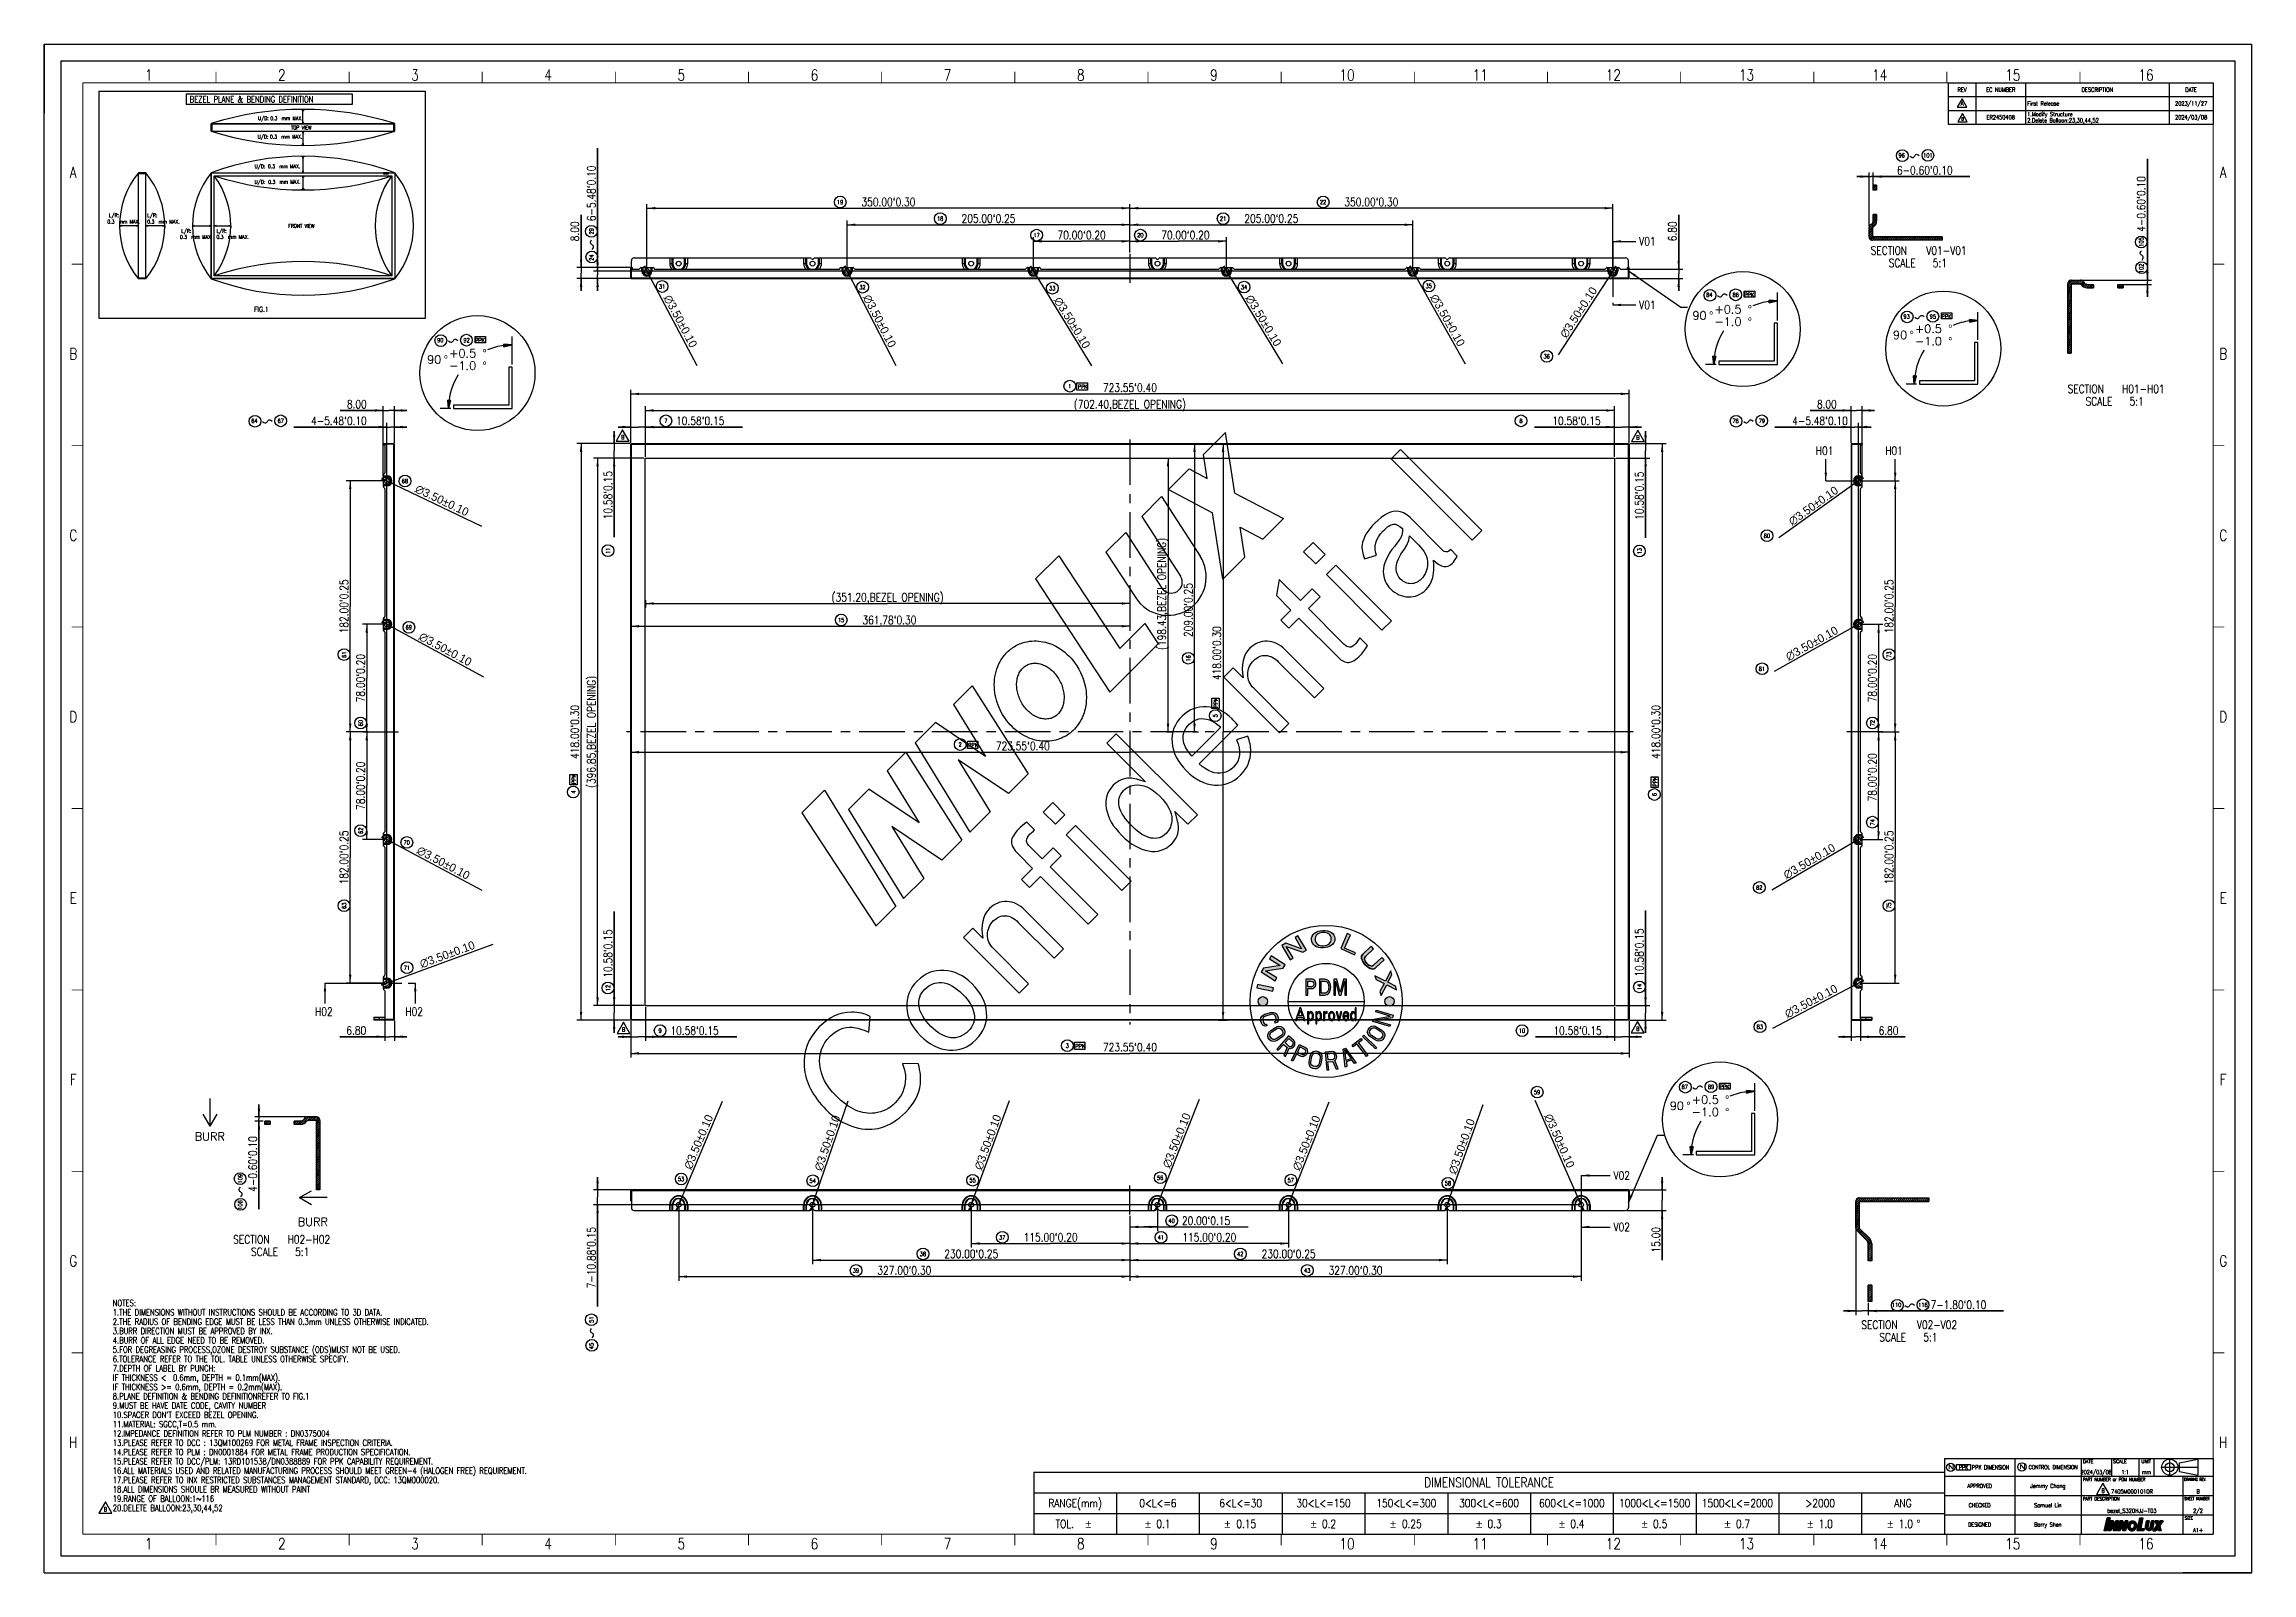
# Model space of a CAD drawing. Header units: millimetres. Extents: x 0 to 1600, y 0 to 1108.
import ezdxf
from ezdxf.enums import TextEntityAlignment as Align

# ---------------------------------------------------------------- set-up
doc = ezdxf.new("R2010")
doc.units = ezdxf.units.MM
doc.header["$LTSCALE"] = 88
doc.linetypes.add('CENTER', pattern=[0.6, 0.375, -0.075, 0.075, -0.075])
doc.linetypes.add('PHANTOM', pattern=[0.8, 0.45, -0.05, 0.1, -0.05, 0.1, -0.05])
doc.layers.get('0').update_dxf_attribs({"linetype": 'CONTINUOUS'})
for name, color, linetype in [('5_ALL_CURVES', 7, 'CONTINUOUS'), ('8_ALL_NOTES_BALLOONS_SYMBOLS_GT', 7, 'CONTINUOUS'), ('DEFAULT_1', 7, 'CENTER'), ('DEFAULT_3', 7, 'PHANTOM')]:
    doc.layers.add(name, color=color, linetype=linetype)
doc.styles.get("Standard").update_dxf_attribs({"font": 'SIMPLEX.SHX', "width": 0.8})
doc.styles.add('TEXTSTYLE_2', font='gdt_____.ttf')
doc.styles.add('TEXTSTYLE_3', font='SIMPLEX.SHX', dxfattribs={"width": 0.7})
doc.styles.add('TEXTSTYLE_4', font='SIMPLEX.SHX', dxfattribs={"width": 1.5})
doc.styles.add('TEXTSTYLE_5', font='SIMPLEX.SHX')
doc.dimstyles.new('DIMSTYLE_1', dxfattribs={"dimtxt": 6, "dimasz": 6, "dimexe": 3, "dimexo": 1, "dimgap": 1.5, "dimtad": 1, "dimzin": 0, "dimdsep": 46, "dimtxsty": 'STANDARD', "dimblk": '_FILLED', "dimblk1": '_FILLED', "dimblk2": '_FILLED', "dimcen": 0.09, "dimadec": 0, "dimazin": 0, "dimtp": 0.01, "dimtm": 0.01, "dimtfac": 1, "dimtofl": 0, "dimtmove": 0, "dimatfit": 3, "dimldrblk": '_FILLED', "dimfxl": 1, "dimtolj": 1, "dimtzin": 0, "dimarcsym": 0})
doc.dimstyles.new('DIMSTYLE_2', dxfattribs={"dimtxt": 6, "dimasz": 6, "dimexe": 3, "dimexo": 1, "dimtad": 1, "dimzin": 0, "dimdsep": 46, "dimtxsty": 'TEXTSTYLE_2', "dimblk": '_FILLED', "dimblk1": '_FILLED', "dimblk2": '_FILLED', "dimcen": 0.09, "dimadec": 0, "dimazin": 0, "dimtp": 0.01, "dimtm": 0.01, "dimtfac": 1, "dimtmove": 0, "dimatfit": 2, "dimldrblk": '_FILLED', "dimfxl": 1, "dimtolj": 1, "dimtzin": 0, "dimarcsym": 0})
doc.dimstyles.get("Standard").update_dxf_attribs({"dimtxt": 6, "dimasz": 6, "dimexe": 3, "dimexo": 1, "dimtad": 1, "dimzin": 0, "dimdsep": 46, "dimtxsty": 'STANDARD', "dimblk": '_FILLED', "dimblk1": '_FILLED', "dimblk2": '_FILLED', "dimcen": 0.09, "dimadec": 0, "dimazin": 0, "dimtol": 1, "dimtp": 0.01, "dimtm": 0.01, "dimtfac": 1, "dimtofl": 0, "dimtmove": 0, "dimatfit": 3, "dimldrblk": '_FILLED', "dimfxl": 1, "dimtolj": 1, "dimtzin": 0, "dimarcsym": 0})
pattern_1 = [(45, (0, 0), (-0.7071068, 0.7071068), [])]

msp = doc.modelspace()

# ---------------------------------------------------------------- texts
at = {"color": 2, "width": 0.8}
for s, height, p in [('1', 8, (75.764, 1081.598)), ('2', 8, (172.264, 1081.598)), ('3', 8, (268.764, 1081.598)), ('4', 8, (365.264, 1081.598)), ('5', 8, (461.764, 1081.598)), ('6', 8, (558.264, 1081.598)), ('7', 8, (654.764, 1081.598)), ('8', 8, (751.264, 1081.598)), ('9', 8, (847.764, 1081.598)), ('10', 8, (944.264, 1081.598)), ('11', 8, (1040.764, 1081.598)), ('12', 8, (1137.264, 1081.598)), ('13', 8, (1233.764, 1081.598)), ('14', 8, (1330.264, 1081.598)), ('15', 8, (1426.764, 1081.598)), ('16', 8, (1523.264, 1081.598)), ('REV', 3, (1389.993, 1073.507)), ('EC NUMBER', 3, (1417.993, 1073.507)), ('DESCRIPTION', 3, (1487.993, 1073.507)), ('DATE', 3, (1555.993, 1073.507)), ('A', 3, (1389.993, 1063.507)), ('ER2450408', 3, (1417.993, 1053.507)), ('2023/11/27', 3, (1555.993, 1063.507)), ('2024/03/08', 3, (1555.993, 1053.507)), ('A', 8, (21.09, 1011.041)), ('A', 8, (1579.244, 1011.041)), ('SECTION  ', 6, (1340.272, 955.391)), ('V01-V01', 6, (1378.672, 955.391)), ('SCALE  ', 6, (1349.872, 946.391)), ('5:1', 6, (1373.872, 946.391)), ('B', 8, (21.09, 879.541)), ('B', 8, (1579.244, 879.541)), ('SECTION  ', 6, (1482.916, 855.113)), ('SCALE  ', 6, (1492.516, 846.113)), ('H01-H01', 6, (1521.316, 855.113)), ('5:1', 6, (1516.516, 846.113)), ('C', 8, (21.09, 748.041)), ('C', 8, (1579.244, 748.041)), ('D', 8, (21.09, 616.541)), ('D', 8, (1579.244, 616.541)), ('E', 8, (21.09, 485.041)), ('E', 8, (1579.244, 485.041)), ('F', 8, (21.09, 353.541)), ('F', 8, (1579.244, 353.541)), ('SECTION  ', 6, (153.446, 238.673)), ('H02-H02', 6, (191.846, 238.673)), ('G', 8, (21.09, 222.041)), ('SCALE  ', 6, (163.046, 229.673)), ('5:1', 6, (187.046, 229.673)), ('G', 8, (1579.244, 222.041)), ('SECTION  ', 6, (1333.403, 176.783)), ('V02-V02', 6, (1371.803, 176.783)), ('SCALE  ', 6, (1343.003, 167.783)), ('5:1', 6, (1367.003, 167.783)), ('H', 8, (21.09, 90.541)), ('H', 8, (1579.244, 90.541)), ('DIMENSIONAL TOLERANCE', 7, (1047.193, 61.99)), ('Jemmy Chang', 3, (1452.199, 61.5)), ('RANGE(mm)', 6, (747.193, 47.49)), ('0<L<=6', 6, (807.193, 47.49)), ('6<L<=30', 6, (867.193, 47.49)), ('30<L<=150', 6, (927.193, 47.49)), ('150<L<=300', 6, (987.193, 47.49)), ('300<L<=600', 6, (1047.193, 47.49)), ('600<L<=1000', 6, (1107.193, 47.49)), ('1000<L<=1500', 6, (1167.193, 47.49)), ('1500<L<=2000', 6, (1227.193, 47.49)), ('>2000', 6, (1287.193, 47.49)), ('ANG', 6, (1347.193, 47.49)), ('Samuel Lin', 3, (1452.199, 47.5)), ('7405M0001010R', 3, (1513.099, 57.5)), ('B', 3, (1560.999, 57.5)), ('TOL. ', 6, (741.293, 32.49)), ('0.1', 6, (811.193, 32.49)), ('0.15', 6, (871.193, 32.49)), ('0.2', 6, (931.193, 32.49)), ('0.25', 6, (991.193, 32.49)), ('0.3', 6, (1051.193, 32.49)), ('0.4', 6, (1111.193, 32.49)), ('0.5', 6, (1171.193, 32.49)), ('0.7', 6, (1231.193, 32.49)), ('1.0', 6, (1291.193, 32.49)), ('1.0', 6, (1349.193, 32.49)), ('Barry Shen', 3, (1452.199, 33.5)), ('bezel_S320HJJ-T03', 3, (1513.099, 43.5)), ('A1+', 3, (1560.999, 29.5)), ('2', 3, (1558.599, 43.5)), ('/', 3, (1560.999, 43.5)), ('2', 3, (1563.399, 43.5)), ('1', 8, (75.764, 17.07)), ('2', 8, (172.264, 17.07)), ('3', 8, (268.764, 17.07)), ('4', 8, (365.264, 17.07)), ('5', 8, (461.764, 17.07)), ('6', 8, (558.264, 17.07)), ('7', 8, (654.764, 17.07)), ('8', 8, (751.264, 17.07)), ('9', 8, (847.764, 17.07)), ('10', 8, (944.264, 17.07)), ('11', 8, (1040.764, 17.07)), ('12', 8, (1137.264, 17.07)), ('13', 8, (1233.764, 17.07)), ('14', 8, (1330.264, 17.07)), ('15', 8, (1426.764, 17.07)), ('16', 8, (1523.264, 17.07))]:
    msp.add_text(s, height=height, dxfattribs=at).set_placement(p, align=Align.CENTER)
for s, height, p in [('BEZEL PLANE & BENDING DEFINITION', 4.5, (105.491, 1065.692)), ('U/D: ', 2.7, (155.003, 1052.935)), ('First Release', 3, (1437.193, 1063.507)), ('1.Modify Structure', 3, (1437.193, 1055.757)), ('U/D: ', 2.7, (154.732, 1039.552)), ('mm MAX.', 2.7, (171.885, 1039.547)), ('mm MAX.', 2.7, (172.156, 1052.93)), ('TOP VIEW', 2.7, (178.907, 1046.212)), ('2.Delete Balloon:23,30,44,52', 3, (1437.193, 1051.257)), ('U/D:', 2.7, (152.477, 1006.793)), ('U/D:', 2.7, (152.548, 1018.028)), ('mm MAX.', 2.7, (170.412, 1018.066)), ('mm MAX.', 2.7, (170.585, 1006.851)), ('L/R:', 2.7, (47.015, 982.627)), ('mm MAX.', 2.7, (54.093, 977.981)), ('L/R:', 2.7, (74.803, 982.599)), ('mm MAX.', 2.7, (82.933, 977.968)), ('FRONT VIEW', 2.7, (176.897, 974.913)), ('L/R:', 2.7, (99.41, 971.239)), ('mm MAX.', 2.7, (106.676, 966.947)), ('L/R:', 2.7, (125.073, 971.275)), ('mm MAX.', 2.7, (133.134, 966.953)), ('FIG.1', 3.6, (152.176, 914.006)), ('NOTES:', 4.5, (49.739, 193.264)), ('2.THE RADIUS OF BENDING EDGE MUST BE LESS THAN 0.3mm UNLESS OTHERWISE INDICATED.', 4.5, (49.739, 179.764)), ('3.BURR DIRECTION MUST BE APPROVED BY INX.', 4.5, (49.739, 173.014)), ('1.THE DIMENSIONS WITHOUT INSTRUCTIONS SHOULD BE ACCORDING TO 3D DATA.', 4.5, (49.739, 186.514)), ('4.BURR OF ALL EDGE NEED TO BE REMOVED.', 4.5, (49.739, 166.264)), ('5.FOR DEGREASING PROCESS,OZONE DESTROY SUBSTANCE (ODS)MUST NOT BE USED.', 4.5, (49.739, 159.514)), ('7.DEPTH OF LABEL BY PUNCH:', 4.5, (49.739, 146.014)), ('6.TOLERANCE REFER TO THE TOL. TABLE UNLESS OTHERWISE SPECIFY.', 4.5, (49.739, 152.764)), ('IF THICKNESS <  0.6mm, DEPTH = 0.1mm(MAX).', 4.5, (49.739, 139.264)), ('8.PLANE DEFINITION & BENDING DEFINITIONREFER TO FIG.1', 4.5, (49.739, 125.764)), ('IF THICKNESS >= 0.6mm, DEPTH = 0.2mm(MAX).', 4.5, (49.739, 132.514)), ('9.MUST BE HAVE DATE CODE, CAVITY NUMBER', 4.5, (49.739, 119.014)), ("10.SPACER DON'T EXCEED BEZEL OPENING.", 4.5, (49.739, 112.264)), ('11.MATERIAL: SGCC,T=0.5 mm.', 4.5, (49.739, 105.514)), ('12.IMPEDANCE DEFINITION REFER TO PLM NUMBER : DN0375004', 4.5, (49.739, 98.764)), ('13.PLEASE REFER TO DCC : 13QM100269 FOR METAL FRAME INSPECTION CRITERIA.', 4.5, (49.739, 92.014)), ('14.PLEASE REFER TO PLM : DN0001884 FOR METAL FRAME PRODUCTION SPECIFICATION.', 4.5, (49.739, 85.264)), ('15.PLEASE REFER TO DCC/PLM: 13RD101538/DN0388889 FOR PPK CAPABILITY REQUIREMENT.', 4.5, (49.739, 78.514)), ('16.ALL MATERIALS USED AND RELATED MANUFACTURING PROCESS SHOULD MEET GREEN-4 (HALOGEN FREE) REQUIREMENT. ', 4.5, (49.739, 71.764)), ('17.PLEASE REFER TO INX RESTRICTED SUBSTANCES MANAGEMENT STANDARD, DCC: 13QM000020.', 4.5, (49.739, 65.014)), ('PART NUMBER or PDM NUMBER', 2.4, (1477.513, 66.554)), ('20.DELETE BALLOON:23,30,44,52 ', 4.5, (49.739, 44.764)), ('18.ALL DIMENSIONS SHOULE BR MEASURED WITHOUT PAINT', 4.5, (49.739, 58.264)), ('19.RANGE OF BALLOON:1~116', 4.5, (49.739, 51.514)), ('PART DESCRIPTION', 2.4, (1477.513, 52.554)), ('SHEET NUMBER', 2, (1551.051, 52.754)), ('SIZE', 2.4, (1551.297, 38.554))]:
    msp.add_text(s, height=height, dxfattribs=at).set_placement(p)
at = {"color": 4, "width": 0.8}
for s, height, p in [('0.3', 2.7, (163.622, 1039.532)), ('0.3', 2.7, (163.915, 1052.888)), ('96', 3, (1343.915, 1025.901)), ('101', 3, (1361.805, 1025.891)), ('0.3', 2.7, (162.172, 1018.025)), ('0.3', 2.7, (162.344, 1006.81)), ('19', 3, (574.555, 991.998)), ('22', 3, (924.555, 991.998)), ('0.3', 2.7, (45.829, 977.984)), ('0.3', 2.7, (74.679, 977.955)), ('18', 3, (647.055, 979.998)), ('21', 3, (852.055, 979.998)), ('0.3', 2.7, (98.43, 966.948)), ('0.3', 2.7, (124.884, 966.959)), ('17', 3, (716.955, 967.998)), ('20', 3, (792.157, 967.998)), ('31', 3, (445.473, 930.81)), ('32', 3, (590.768, 930.31)), ('33', 3, (728.3, 929.566)), ('34', 3, (867.269, 930.339)), ('35', 3, (1001.2, 931.159)), ('84', 3, (1204.583, 924.775)), ('86', 3, (1223.672, 924.765)), ('PPK', 3, (1232.127, 924.789)), ('93', 3, (1347.476, 909.085)), ('95', 3, (1366.566, 909.075)), ('PPK', 3, (1375.02, 909.1)), ('90', 3, (284.741, 891.884)), ('92', 3, (303.831, 891.873)), ('PPK', 3, (312.285, 891.898)), ('36', 3, (1086.621, 880.226)), ('1', 3, (742.155, 858.575)), ('PPK', 3, (749.08, 858.179)), ('64', 3, (150.097, 833.427)), ('67', 3, (169.187, 833.416)), ('7', 3, (449.425, 833.427)), ('8', 3, (1069.167, 833.427)), ('76', 3, (1223.501, 833.427)), ('79', 3, (1242.591, 833.416)), ('68', 3, (259.127, 789.79)), ('80', 3, (1246.238, 750.187)), ('15', 3, (575.287, 689.072)), ('69', 3, (261.961, 683.809)), ('81', 3, (1242.64, 653.737)), ('2', 3, (662.739, 598.853)), ('PPK', 3, (669.664, 598.458)), ('70', 3, (260.474, 527.863)), ('82', 3, (1240.708, 495.178)), ('71', 3, (260.589, 437.043)), ('9', 3, (445.234, 391.427)), ('10', 3, (1068.755, 391.427)), ('83', 3, (1241.132, 394.277)), ('3', 3, (740.335, 380.575)), ('PPK', 3, (747.26, 380.179)), ('87', 3, (1186.686, 350.773)), ('89', 3, (1205.775, 350.762)), ('PPK', 3, (1214.23, 350.787)), ('59', 3, (1079.674, 346.909)), ('53', 3, (459.31, 283.932)), ('54', 3, (554.666, 282.632)), ('55', 3, (670.556, 283.029)), ('56', 3, (806.511, 284.81)), ('57', 3, (901.164, 283.094)), ('58', 3, (1015.057, 280.849)), ('40', 3, (814.822, 253.614)), ('37', 3, (692.055, 241.614)), ('41', 3, (807.055, 241.614)), ('38', 3, (634.555, 229.614)), ('42', 3, (864.555, 229.614)), ('39', 3, (586.055, 217.614)), ('43', 3, (913.055, 217.614)), ('110', 3, (1339.111, 192.707)), ('116', 3, (1358.201, 192.696))]:
    msp.add_text(s, height=height, dxfattribs=at).set_placement(p)
at = {"color": 1, "width": 0.8}
for height, p in [(2.2, (1389.527, 1052.725)), (3, (418.09, 821.623)), (3, (1153.853, 821.372)), (3, (418.754, 392.281)), (3, (1153.735, 392.755)), (3, (1490.994, 58.115)), (3, (43.228, 44.555))]:
    msp.add_text('B', height=height, dxfattribs=at).set_placement(p)
at = {"color": 4, "width": 0.8}
for s, p in [('29', (398.164, 970.083)), ('105', (1521.398, 961.137)), ('24', (398.154, 950.994)), ('102', (1521.388, 942.047)), ('11', (410.154, 738.536)), ('13', (1157.704, 738.202)), ('61', (218.897, 663.168)), ('16', (830.745, 660.513)), ('73', (1338.56, 663.168)), ('PPK', (850.659, 626.996)), ('60', (230.897, 613.568)), ('5', (850.263, 620.071)), ('72', (1326.56, 613.568)), ('PPK', (385.402, 571.693)), ('PPK', (1168.952, 569.873)), ('4', (385.006, 564.768)), ('6', (1168.556, 562.948)), ('74', (1326.56, 541.687)), ('62', (230.897, 535.568)), ('63', (218.897, 481.168)), ('75', (1338.56, 481.168)), ('12', (410.154, 421.535)), ('14', (1157.704, 422.316)), ('109', (143.576, 282.264)), ('106', (143.566, 263.175)), ('51', (398.164, 181.218)), ('45', (398.154, 162.128))]:
    msp.add_text(s, height=3, rotation=90, dxfattribs=at).set_placement(p)
at = {"color": 7, "width": 0.8}
for s, p in [('V01', (1155.924, 962.056)), ('V01', (1155.924, 915.966)), ('H01', (1284.018, 810.291)), ('H01', (1334.302, 810.291)), ('H02', (196.311, 403.726)), ('H02', (261.76, 403.726)), ('V02', (1137.328, 285.011)), ('V02', (1137.328, 247.671))]:
    msp.add_text(s, height=6, dxfattribs=at).set_placement(p)
at = {"color": 2}
for s, height, style, p in [('90', 6, 'TEXTSTYLE_5', (1194.586, 908.346)), ('~', 6, 'TEXTSTYLE_2', (1206.586, 908.346)), ('+0.5', 6, 'TEXTSTYLE_5', (1210.586, 912.846)), ('~', 6, 'TEXTSTYLE_2', (1234.586, 912.846)), ('-1.0', 6, 'TEXTSTYLE_5', (1210.586, 903.846)), ('~', 6, 'TEXTSTYLE_2', (1234.586, 903.846)), ('90', 6, 'TEXTSTYLE_5', (1339.875, 894.223)), ('~', 6, 'TEXTSTYLE_2', (1351.875, 894.223)), ('+0.5', 6, 'TEXTSTYLE_5', (1355.875, 898.723)), ('~', 6, 'TEXTSTYLE_2', (1379.875, 898.723)), ('90', 6, 'TEXTSTYLE_5', (277.56, 876.451)), ('~', 6, 'TEXTSTYLE_2', (289.56, 876.451)), ('+0.5', 6, 'TEXTSTYLE_5', (293.56, 880.951)), ('~', 6, 'TEXTSTYLE_2', (317.56, 880.951)), ('-1.0', 6, 'TEXTSTYLE_5', (1355.875, 889.723)), ('~', 6, 'TEXTSTYLE_2', (1379.875, 889.723)), ('-1.0', 6, 'TEXTSTYLE_5', (293.56, 871.951)), ('~', 6, 'TEXTSTYLE_2', (317.56, 871.951)), ('90', 6, 'TEXTSTYLE_5', (1178.114, 335.493)), ('~', 6, 'TEXTSTYLE_2', (1190.114, 335.493)), ('+0.5', 6, 'TEXTSTYLE_5', (1194.114, 339.993)), ('-1.0', 6, 'TEXTSTYLE_5', (1194.114, 330.993)), ('~', 6, 'TEXTSTYLE_2', (1218.114, 339.993)), ('~', 6, 'TEXTSTYLE_2', (1218.114, 330.993)), ('DATE', 2.4, 'TEXTSTYLE_5', (1477.513, 79.554)), ('SCALE', 2.4, 'TEXTSTYLE_5', (1499.513, 79.554))]:
    msp.add_text(s, height=height, dxfattribs=dict(at, style=style)).set_placement(p)
at = {"color": 7, "style": 'TEXTSTYLE_5'}
for p in [(109.118, 313.248), (183.819, 251.396)]:
    msp.add_text('BURR', height=6, dxfattribs=at).set_placement(p)
at = {"color": 2}
for s, height, style, p in [('UNIT', 2.4, 'TEXTSTYLE_5', (1523.413, 79.554)), ('`', 6, 'TEXTSTYLE_2', (756.793, 32.49)), ('`', 6, 'TEXTSTYLE_2', (799.993, 32.49)), ('`', 6, 'TEXTSTYLE_2', (857.593, 32.49)), ('`', 6, 'TEXTSTYLE_2', (919.993, 32.49)), ('`', 6, 'TEXTSTYLE_2', (977.593, 32.49)), ('`', 6, 'TEXTSTYLE_2', (1039.993, 32.49)), ('`', 6, 'TEXTSTYLE_2', (1099.993, 32.49)), ('`', 6, 'TEXTSTYLE_2', (1159.993, 32.49)), ('`', 6, 'TEXTSTYLE_2', (1219.993, 32.49)), ('`', 6, 'TEXTSTYLE_2', (1279.993, 32.49)), ('`', 6, 'TEXTSTYLE_2', (1337.993, 32.49)), ('~', 6, 'TEXTSTYLE_2', (1358.393, 32.49))]:
    msp.add_text(s, height=height, dxfattribs=dict(at, style=style)).set_placement(p, align=Align.CENTER)
at = {"color": 4}
for s, height, style, width, p in [('N', 3.2, 'TEXTSTYLE_4', 1.5, (1379.926, 75.053)), ('PPK', 3, 'TEXTSTYLE_3', 0.7, (1387.667, 74.955)), ('N', 3.2, 'TEXTSTYLE_4', 1.5, (1431.415, 75.406))]:
    msp.add_text(s, height=height, dxfattribs=dict(at, style=style, width=width)).set_placement(p)
at = {"color": 2, "style": 'TEXTSTYLE_3', "width": 0.7}
for s, p in [('APPROVED', (1402.699, 61.5)), ('2024/03/08', (1487.199, 71.5)), ('1:1', (1508.199, 71.5)), ('mm', (1523.599, 71.5)), ('CHECKED', (1402.699, 47.5)), ('DESIGNED', (1402.699, 33.5))]:
    msp.add_text(s, height=3, dxfattribs=at).set_placement(p, align=Align.CENTER)
for s, height, p in [('PPK DIMENSION', 3, (1397.199, 75.016)), ('CONTROL DIMENSION', 3, (1438.257, 75.105)), ('DRAWING REV.', 2, (1551.002, 66.754))]:
    msp.add_text(s, height=height, dxfattribs=at).set_placement(p)

# ---------------------------------------------------------------- blocks, each defined once
blk = doc.blocks.new('_FILLED')
at = {"color": 0, "linetype": 'BYBLOCK'}
blk.add_solid([(0, 0), (-1, 0.15), (-1, -0.15)], dxfattribs=at)
blk = doc.blocks.new('*D0')
at = {"color": 2}
for p, q in [((435.7, 844), (435.7, 845.5)), ((435.7, 808.9), (435.7, 844)), ((435.7, 842.5), (786.9, 842.5)), ((1138.1, 842.5), (786.9, 842.5)), ((1138.1, 844), (1138.1, 845.5)), ((1138.1, 808.9), (1138.1, 844))]:
    blk.add_line(p, q, dxfattribs=at)
at = {"color": 2, "xscale": 6, "yscale": 6, "zscale": 6, "rotation": 180}
blk.add_blockref('_FILLED', (435.7, 842.5), dxfattribs=at)
at = {"color": 2, "xscale": 6, "yscale": 6, "zscale": 6}
blk.add_blockref('_FILLED', (1138.1, 842.5), dxfattribs=at)
at = {"color": 2, "width": 0.8}
blk.add_text('(702.40,BEZEL OPENING)', height=6, dxfattribs=at).set_placement((786.9, 844), align=Align.CENTER)
blk = doc.blocks.new('*D1')
at = {"color": 2}
for p, q in [((425.1, 856), (425.1, 857.5)), ((425.1, 819), (425.1, 856)), ((425.1, 854.5), (786.9, 854.5)), ((1148.6, 854.5), (786.9, 854.5)), ((1148.6, 856), (1148.6, 857.5)), ((1148.6, 819), (1148.6, 856))]:
    blk.add_line(p, q, dxfattribs=at)
at = {"color": 2, "xscale": 6, "yscale": 6, "zscale": 6, "rotation": 180}
blk.add_blockref('_FILLED', (425.1, 854.5), dxfattribs=at)
at = {"color": 2, "xscale": 6, "yscale": 6, "zscale": 6}
blk.add_blockref('_FILLED', (1148.6, 854.5), dxfattribs=at)
at = {"color": 2, "width": 0.8}
blk.add_text('723.55`0.40', height=6, dxfattribs=at).set_placement((786.9, 856), align=Align.CENTER)
blk = doc.blocks.new('*D2')
at = {"color": 2}
for p, q in [((399.6, 807.9), (398.1, 807.9)), ((434.7, 807.9), (399.6, 807.9)), ((401.1, 807.9), (401.1, 609.5)), ((401.1, 411.1), (401.1, 609.5)), ((399.6, 411.1), (398.1, 411.1)), ((434.7, 411.1), (399.6, 411.1))]:
    blk.add_line(p, q, dxfattribs=at)
at = {"color": 2, "xscale": 6, "yscale": 6, "zscale": 6}
for p, rotation in [((401.1, 807.9), 90), ((401.1, 411.1), 270)]:
    blk.add_blockref('_FILLED', p, dxfattribs=dict(at, rotation=rotation))
at = {"color": 2, "width": 0.8}
blk.add_text('(396.85,BEZEL OPENING)', height=6, rotation=90, dxfattribs=at).set_placement((399.6, 609.5), align=Align.CENTER)
blk = doc.blocks.new('*D3')
at = {"color": 2}
for p, q in [((387.6, 818.5), (386.1, 818.5)), ((424.6, 818.5), (387.6, 818.5)), ((389.1, 818.5), (389.1, 609.5)), ((389.1, 400.5), (389.1, 609.5)), ((387.6, 400.5), (386.1, 400.5)), ((424.6, 400.5), (387.6, 400.5))]:
    blk.add_line(p, q, dxfattribs=at)
at = {"color": 2, "xscale": 6, "yscale": 6, "zscale": 6}
for p, rotation in [((389.1, 818.5), 90), ((389.1, 400.5), 270)]:
    blk.add_blockref('_FILLED', p, dxfattribs=dict(at, rotation=rotation))
at = {"color": 2, "width": 0.8}
blk.add_text('418.00`0.30', height=6, rotation=90, dxfattribs=at).set_placement((387.6, 609.5), align=Align.CENTER)
blk = doc.blocks.new('*D4')
at = {"color": 2}
for p, q in [((425.1, 832), (425.1, 833.5)), ((435.7, 832), (435.7, 833.5)), ((425.1, 830.5), (416.1, 830.5)), ((416.1, 830.5), (430.4, 830.5)), ((425.1, 819), (425.1, 832)), ((506, 830.5), (430.4, 830.5)), ((435.7, 808.9), (435.7, 832)), ((435.7, 830.5), (506, 830.5))]:
    blk.add_line(p, q, dxfattribs=at)
at = {"color": 2, "xscale": 6, "yscale": 6, "zscale": 6}
blk.add_blockref('_FILLED', (425.1, 830.5), dxfattribs=at)
at = {"color": 2, "xscale": 6, "yscale": 6, "zscale": 6, "rotation": 180}
blk.add_blockref('_FILLED', (435.7, 830.5), dxfattribs=at)
at = {"color": 2, "width": 0.8}
blk.add_text('10.58`0.15', height=6, dxfattribs=at).set_placement((458, 832))
blk = doc.blocks.new('*D5')
at = {"color": 2}
for p, q in [((1138.1, 832), (1138.1, 833.5)), ((1148.6, 832), (1148.6, 833.5)), ((1138.1, 830.5), (1080, 830.5)), ((1080, 830.5), (1143.4, 830.5)), ((1138.1, 808.9), (1138.1, 832)), ((1157.6, 830.5), (1143.4, 830.5)), ((1148.6, 819), (1148.6, 832)), ((1148.6, 830.5), (1157.6, 830.5))]:
    blk.add_line(p, q, dxfattribs=at)
at = {"color": 2, "xscale": 6, "yscale": 6, "zscale": 6}
blk.add_blockref('_FILLED', (1138.1, 830.5), dxfattribs=at)
at = {"color": 2, "xscale": 6, "yscale": 6, "zscale": 6, "rotation": 180}
blk.add_blockref('_FILLED', (1148.6, 830.5), dxfattribs=at)
at = {"color": 2, "width": 0.8}
blk.add_text('10.58`0.15', height=6, dxfattribs=at).set_placement((1128, 832), align=Align.RIGHT)
blk = doc.blocks.new('*D6')
at = {"color": 2}
for p, q in [((1149.1, 818.5), (1159.1, 818.5)), ((1159.1, 818.5), (1163.6, 818.5)), ((1160.6, 818.5), (1160.6, 827.5)), ((1160.6, 827.5), (1160.6, 813.2)), ((1139.1, 807.9), (1159.1, 807.9)), ((1159.1, 807.9), (1163.6, 807.9)), ((1160.6, 750.2), (1160.6, 813.2)), ((1160.6, 807.9), (1160.6, 750.2))]:
    blk.add_line(p, q, dxfattribs=at)
at = {"color": 2, "xscale": 6, "yscale": 6, "zscale": 6}
for p, rotation in [((1160.6, 818.5), 270), ((1160.6, 807.9), 90)]:
    blk.add_blockref('_FILLED', p, dxfattribs=dict(at, rotation=rotation))
at = {"color": 2, "width": 0.8}
blk.add_text('10.58`0.15', height=6, rotation=90, dxfattribs=at).set_placement((1159.1, 798.2), align=Align.RIGHT)
blk = doc.blocks.new('*D7')
at = {"color": 2}
for p, q in [((1160.6, 411.1), (1160.6, 480.1)), ((1160.6, 480.1), (1160.6, 405.8)), ((1139.1, 411.1), (1159.1, 411.1)), ((1149.1, 400.5), (1159.1, 400.5)), ((1159.1, 411.1), (1163.6, 411.1)), ((1159.1, 400.5), (1163.6, 400.5)), ((1160.6, 391.5), (1160.6, 405.8)), ((1160.6, 400.5), (1160.6, 391.5))]:
    blk.add_line(p, q, dxfattribs=at)
at = {"color": 2, "xscale": 6, "yscale": 6, "zscale": 6}
for p, rotation in [((1160.6, 411.1), 270), ((1160.6, 400.5), 90)]:
    blk.add_blockref('_FILLED', p, dxfattribs=dict(at, rotation=rotation))
at = {"color": 2, "width": 0.8}
blk.add_text('10.58`0.15', height=6, rotation=90, dxfattribs=at).set_placement((1159.1, 432.1))
blk = doc.blocks.new('*D8')
at = {"color": 2}
for p, q in [((1138.1, 410.1), (1138.1, 390)), ((1138.1, 388.5), (1080.8, 388.5)), ((1080.8, 388.5), (1143.4, 388.5)), ((1138.1, 390), (1138.1, 385.5)), ((1157.6, 388.5), (1143.4, 388.5)), ((1148.6, 400), (1148.6, 390)), ((1148.6, 390), (1148.6, 385.5)), ((1148.6, 388.5), (1157.6, 388.5))]:
    blk.add_line(p, q, dxfattribs=at)
at = {"color": 2, "xscale": 6, "yscale": 6, "zscale": 6}
blk.add_blockref('_FILLED', (1138.1, 388.5), dxfattribs=at)
at = {"color": 2, "xscale": 6, "yscale": 6, "zscale": 6, "rotation": 180}
blk.add_blockref('_FILLED', (1148.6, 388.5), dxfattribs=at)
at = {"color": 2, "width": 0.8}
blk.add_text('10.58`0.15', height=6, dxfattribs=at).set_placement((1128.8, 390), align=Align.RIGHT)
blk = doc.blocks.new('*D9')
at = {"color": 2}
for p, q in [((435.7, 410.1), (435.7, 390)), ((425.1, 388.5), (416.1, 388.5)), ((416.1, 388.5), (430.4, 388.5)), ((425.1, 400), (425.1, 390)), ((425.1, 390), (425.1, 385.5)), ((501.9, 388.5), (430.4, 388.5)), ((435.7, 390), (435.7, 385.5)), ((435.7, 388.5), (501.9, 388.5))]:
    blk.add_line(p, q, dxfattribs=at)
at = {"color": 2, "xscale": 6, "yscale": 6, "zscale": 6}
blk.add_blockref('_FILLED', (425.1, 388.5), dxfattribs=at)
at = {"color": 2, "xscale": 6, "yscale": 6, "zscale": 6, "rotation": 180}
blk.add_blockref('_FILLED', (435.7, 388.5), dxfattribs=at)
at = {"color": 2, "width": 0.8}
blk.add_text('10.58`0.15', height=6, dxfattribs=at).set_placement((453.9, 390))
blk = doc.blocks.new('*D10')
at = {"color": 2}
for p, q in [((411.6, 818.5), (410.1, 818.5)), ((424.6, 818.5), (411.6, 818.5)), ((413.1, 818.5), (413.1, 827.5)), ((413.1, 827.5), (413.1, 813.2)), ((411.6, 807.9), (410.1, 807.9)), ((434.7, 807.9), (411.6, 807.9)), ((413.1, 750.6), (413.1, 813.2)), ((413.1, 807.9), (413.1, 750.6))]:
    blk.add_line(p, q, dxfattribs=at)
at = {"color": 2, "xscale": 6, "yscale": 6, "zscale": 6}
for p, rotation in [((413.1, 818.5), 270), ((413.1, 807.9), 90)]:
    blk.add_blockref('_FILLED', p, dxfattribs=dict(at, rotation=rotation))
at = {"color": 2, "width": 0.8}
blk.add_text('10.58`0.15', height=6, rotation=90, dxfattribs=at).set_placement((411.6, 798.6), align=Align.RIGHT)
blk = doc.blocks.new('*D11')
at = {"color": 2}
for p, q in [((413.1, 411.1), (413.1, 479.4)), ((413.1, 479.4), (413.1, 405.8)), ((411.6, 411.1), (410.1, 411.1)), ((411.6, 400.5), (410.1, 400.5)), ((434.7, 411.1), (411.6, 411.1)), ((424.6, 400.5), (411.6, 400.5)), ((413.1, 391.5), (413.1, 405.8)), ((413.1, 400.5), (413.1, 391.5))]:
    blk.add_line(p, q, dxfattribs=at)
at = {"color": 2, "xscale": 6, "yscale": 6, "zscale": 6}
for p, rotation in [((413.1, 411.1), 270), ((413.1, 400.5), 90)]:
    blk.add_blockref('_FILLED', p, dxfattribs=dict(at, rotation=rotation))
at = {"color": 2, "width": 0.8}
blk.add_text('10.58`0.15', height=6, rotation=90, dxfattribs=at).set_placement((411.6, 431.4))
blk = doc.blocks.new('*D12')
at = {"color": 2}
for p, q in [((435.7, 705.1), (435.7, 704.1)), ((435.7, 704.1), (435.7, 699.6)), ((786.9, 705.1), (786.9, 704.1)), ((786.9, 704.1), (786.9, 699.6)), ((435.7, 702.6), (611.3, 702.6)), ((786.9, 702.6), (611.3, 702.6))]:
    blk.add_line(p, q, dxfattribs=at)
at = {"color": 2, "xscale": 6, "yscale": 6, "zscale": 6, "rotation": 180}
blk.add_blockref('_FILLED', (435.7, 702.6), dxfattribs=at)
at = {"color": 2, "xscale": 6, "yscale": 6, "zscale": 6}
blk.add_blockref('_FILLED', (786.9, 702.6), dxfattribs=at)
at = {"color": 2, "width": 0.8}
blk.add_text('(351.20,BEZEL OPENING)', height=6, dxfattribs=at).set_placement((611.3, 704.1), align=Align.CENTER)
blk = doc.blocks.new('*D13')
at = {"color": 2}
for p, q in [((813.5, 807.9), (817.5, 807.9)), ((814.5, 807.9), (814.5, 708.7)), ((814.5, 609.5), (814.5, 708.7)), ((813.5, 609.5), (817.5, 609.5))]:
    blk.add_line(p, q, dxfattribs=at)
at = {"color": 2, "xscale": 6, "yscale": 6, "zscale": 6}
for p, rotation in [((814.5, 807.9), 90), ((814.5, 609.5), 270)]:
    blk.add_blockref('_FILLED', p, dxfattribs=dict(at, rotation=rotation))
at = {"color": 2, "width": 0.8}
blk.add_text('(198.43,BEZEL OPENING)', height=6, rotation=90, dxfattribs=at).set_placement((813, 709.5), align=Align.CENTER)
blk = doc.blocks.new('*D14')
at = {"color": 2}
for p, q in [((716.9, 966.6), (716.9, 968.1)), ((716.9, 944.5), (716.9, 966.6)), ((716.9, 965.1), (751.9, 965.1)), ((786.9, 965.1), (751.9, 965.1)), ((786.9, 966.6), (786.9, 968.1)), ((786.9, 957.1), (786.9, 966.6))]:
    blk.add_line(p, q, dxfattribs=at)
at = {"color": 2, "xscale": 6, "yscale": 6, "zscale": 6, "rotation": 180}
blk.add_blockref('_FILLED', (716.9, 965.1), dxfattribs=at)
at = {"color": 2, "xscale": 6, "yscale": 6, "zscale": 6}
blk.add_blockref('_FILLED', (786.9, 965.1), dxfattribs=at)
at = {"color": 2, "width": 0.8}
blk.add_text('70.00`0.20', height=6, dxfattribs=at).set_placement((751.9, 966.6), align=Align.CENTER)
blk = doc.blocks.new('*D15')
at = {"color": 2}
for p, q in [((581.9, 978.6), (581.9, 980.1)), ((581.9, 944.5), (581.9, 978.6)), ((581.9, 977.1), (684.4, 977.1)), ((786.9, 977.1), (684.4, 977.1)), ((786.9, 978.6), (786.9, 980.1)), ((786.9, 957.1), (786.9, 978.6))]:
    blk.add_line(p, q, dxfattribs=at)
at = {"color": 2, "xscale": 6, "yscale": 6, "zscale": 6, "rotation": 180}
blk.add_blockref('_FILLED', (581.9, 977.1), dxfattribs=at)
at = {"color": 2, "xscale": 6, "yscale": 6, "zscale": 6}
blk.add_blockref('_FILLED', (786.9, 977.1), dxfattribs=at)
at = {"color": 2, "width": 0.8}
blk.add_text('205.00`0.25', height=6, dxfattribs=at).set_placement((684.4, 978.6), align=Align.CENTER)
blk = doc.blocks.new('*D16')
at = {"color": 2}
for p, q in [((436.9, 990.6), (436.9, 992.1)), ((786.9, 990.6), (786.9, 992.1)), ((436.9, 944.5), (436.9, 990.6)), ((436.9, 989.1), (611.9, 989.1)), ((786.9, 989.1), (611.9, 989.1)), ((786.9, 957.1), (786.9, 990.6))]:
    blk.add_line(p, q, dxfattribs=at)
at = {"color": 2, "xscale": 6, "yscale": 6, "zscale": 6, "rotation": 180}
blk.add_blockref('_FILLED', (436.9, 989.1), dxfattribs=at)
at = {"color": 2, "xscale": 6, "yscale": 6, "zscale": 6}
blk.add_blockref('_FILLED', (786.9, 989.1), dxfattribs=at)
at = {"color": 2, "width": 0.8}
blk.add_text('350.00`0.30', height=6, dxfattribs=at).set_placement((611.9, 990.6), align=Align.CENTER)
blk = doc.blocks.new('*D17')
at = {"color": 2}
for p, q in [((786.9, 966.6), (786.9, 968.1)), ((786.9, 957.1), (786.9, 966.6)), ((786.9, 965.1), (821.9, 965.1)), ((856.9, 965.1), (821.9, 965.1)), ((856.9, 966.6), (856.9, 968.1)), ((856.9, 944.5), (856.9, 966.6))]:
    blk.add_line(p, q, dxfattribs=at)
at = {"color": 2, "xscale": 6, "yscale": 6, "zscale": 6, "rotation": 180}
blk.add_blockref('_FILLED', (786.9, 965.1), dxfattribs=at)
at = {"color": 2, "xscale": 6, "yscale": 6, "zscale": 6}
blk.add_blockref('_FILLED', (856.9, 965.1), dxfattribs=at)
at = {"color": 2, "width": 0.8}
blk.add_text('70.00`0.20', height=6, dxfattribs=at).set_placement((827.1, 966.6), align=Align.CENTER)
blk = doc.blocks.new('*D18')
at = {"color": 2}
for p, q in [((786.9, 978.6), (786.9, 980.1)), ((786.9, 957.1), (786.9, 978.6)), ((786.9, 977.1), (889.4, 977.1)), ((991.9, 977.1), (889.4, 977.1)), ((991.9, 978.6), (991.9, 980.1)), ((991.9, 944.5), (991.9, 978.6))]:
    blk.add_line(p, q, dxfattribs=at)
at = {"color": 2, "xscale": 6, "yscale": 6, "zscale": 6, "rotation": 180}
blk.add_blockref('_FILLED', (786.9, 977.1), dxfattribs=at)
at = {"color": 2, "xscale": 6, "yscale": 6, "zscale": 6}
blk.add_blockref('_FILLED', (991.9, 977.1), dxfattribs=at)
at = {"color": 2, "width": 0.8}
blk.add_text('205.00`0.25', height=6, dxfattribs=at).set_placement((889.4, 978.6), align=Align.CENTER)
blk = doc.blocks.new('*D19')
at = {"color": 2}
for p, q in [((786.9, 990.6), (786.9, 992.1)), ((1136.9, 990.6), (1136.9, 992.1)), ((786.9, 957.1), (786.9, 990.6)), ((786.9, 989.1), (961.9, 989.1)), ((1136.9, 989.1), (961.9, 989.1)), ((1136.9, 944.5), (1136.9, 990.6))]:
    blk.add_line(p, q, dxfattribs=at)
at = {"color": 2, "xscale": 6, "yscale": 6, "zscale": 6, "rotation": 180}
blk.add_blockref('_FILLED', (786.9, 989.1), dxfattribs=at)
at = {"color": 2, "xscale": 6, "yscale": 6, "zscale": 6}
blk.add_blockref('_FILLED', (1136.9, 989.1), dxfattribs=at)
at = {"color": 2, "width": 0.8}
blk.add_text('350.00`0.30', height=6, dxfattribs=at).set_placement((961.9, 990.6), align=Align.CENTER)
blk = doc.blocks.new('*D20')
at = {"color": 2}
for p, q in [((401.1, 943.5), (401.1, 1032.5)), ((401.1, 1032.5), (401.1, 940.8)), ((399.6, 943.5), (398.1, 943.5)), ((399.6, 938.1), (398.1, 938.1)), ((1135.8, 943.5), (399.6, 943.5)), ((424.6, 938.1), (399.6, 938.1)), ((401.1, 929.1), (401.1, 940.8)), ((401.1, 938.1), (401.1, 929.1))]:
    blk.add_line(p, q, dxfattribs=at)
at = {"color": 2, "xscale": 6, "yscale": 6, "zscale": 6}
for p, rotation in [((401.1, 943.5), 270), ((401.1, 938.1), 90)]:
    blk.add_blockref('_FILLED', p, dxfattribs=dict(at, rotation=rotation))
at = {"color": 2, "width": 0.8}
blk.add_text('6-5.48`0.10', height=6, rotation=90, dxfattribs=at).set_placement((399.6, 979.7))
blk = doc.blocks.new('*D21')
at = {"color": 2}
for p, q in [((671.9, 265.8), (671.9, 240.2)), ((786.9, 258.7), (786.9, 240.2)), ((671.9, 240.2), (671.9, 235.7)), ((786.9, 240.2), (786.9, 235.7)), ((671.9, 238.7), (729.4, 238.7)), ((786.9, 238.7), (729.4, 238.7))]:
    blk.add_line(p, q, dxfattribs=at)
at = {"color": 2, "xscale": 6, "yscale": 6, "zscale": 6, "rotation": 180}
blk.add_blockref('_FILLED', (671.9, 238.7), dxfattribs=at)
at = {"color": 2, "xscale": 6, "yscale": 6, "zscale": 6}
blk.add_blockref('_FILLED', (786.9, 238.7), dxfattribs=at)
at = {"color": 2, "width": 0.8}
blk.add_text('115.00`0.20', height=6, dxfattribs=at).set_placement((729.4, 240.2), align=Align.CENTER)
blk = doc.blocks.new('*D22')
at = {"color": 2}
for p, q in [((556.9, 265.8), (556.9, 228.2)), ((786.9, 258.7), (786.9, 228.2)), ((556.9, 228.2), (556.9, 223.7)), ((556.9, 226.7), (671.9, 226.7)), ((786.9, 226.7), (671.9, 226.7)), ((786.9, 228.2), (786.9, 223.7))]:
    blk.add_line(p, q, dxfattribs=at)
at = {"color": 2, "xscale": 6, "yscale": 6, "zscale": 6, "rotation": 180}
blk.add_blockref('_FILLED', (556.9, 226.7), dxfattribs=at)
at = {"color": 2, "xscale": 6, "yscale": 6, "zscale": 6}
blk.add_blockref('_FILLED', (786.9, 226.7), dxfattribs=at)
at = {"color": 2, "width": 0.8}
blk.add_text('230.00`0.25', height=6, dxfattribs=at).set_placement((671.9, 228.2), align=Align.CENTER)
blk = doc.blocks.new('*D23')
at = {"color": 2}
for p, q in [((459.9, 265.8), (459.9, 216.2)), ((786.9, 258.7), (786.9, 216.2)), ((459.9, 216.2), (459.9, 211.7)), ((459.9, 214.7), (623.4, 214.7)), ((786.9, 214.7), (623.4, 214.7)), ((786.9, 216.2), (786.9, 211.7))]:
    blk.add_line(p, q, dxfattribs=at)
at = {"color": 2, "xscale": 6, "yscale": 6, "zscale": 6, "rotation": 180}
blk.add_blockref('_FILLED', (459.9, 214.7), dxfattribs=at)
at = {"color": 2, "xscale": 6, "yscale": 6, "zscale": 6}
blk.add_blockref('_FILLED', (786.9, 214.7), dxfattribs=at)
at = {"color": 2, "width": 0.8}
blk.add_text('327.00`0.30', height=6, dxfattribs=at).set_placement((623.4, 216.2), align=Align.CENTER)
blk = doc.blocks.new('*D24')
at = {"color": 2}
for p, q in [((786.9, 258.7), (786.9, 252.2)), ((806.9, 265.8), (806.9, 252.2)), ((786.9, 252.2), (786.9, 247.7)), ((786.9, 250.7), (796.9, 250.7)), ((806.9, 250.7), (796.9, 250.7)), ((796.9, 250.7), (872.6, 250.7)), ((806.9, 252.2), (806.9, 247.7))]:
    blk.add_line(p, q, dxfattribs=at)
at = {"color": 2, "xscale": 6, "yscale": 6, "zscale": 6, "rotation": 180}
blk.add_blockref('_FILLED', (786.9, 250.7), dxfattribs=at)
at = {"color": 2, "xscale": 6, "yscale": 6, "zscale": 6}
blk.add_blockref('_FILLED', (806.9, 250.7), dxfattribs=at)
at = {"color": 2, "width": 0.8}
blk.add_text('20.00`0.15', height=6, dxfattribs=at).set_placement((824.6, 252.2))
blk = doc.blocks.new('*D25')
at = {"color": 2}
for p, q in [((786.9, 258.7), (786.9, 240.2)), ((901.9, 265.8), (901.9, 240.2)), ((786.9, 240.2), (786.9, 235.7)), ((901.9, 240.2), (901.9, 235.7)), ((786.9, 238.7), (844.4, 238.7)), ((901.9, 238.7), (844.4, 238.7))]:
    blk.add_line(p, q, dxfattribs=at)
at = {"color": 2, "xscale": 6, "yscale": 6, "zscale": 6, "rotation": 180}
blk.add_blockref('_FILLED', (786.9, 238.7), dxfattribs=at)
at = {"color": 2, "xscale": 6, "yscale": 6, "zscale": 6}
blk.add_blockref('_FILLED', (901.9, 238.7), dxfattribs=at)
at = {"color": 2, "width": 0.8}
blk.add_text('115.00`0.20', height=6, dxfattribs=at).set_placement((844.4, 240.2), align=Align.CENTER)
blk = doc.blocks.new('*D26')
at = {"color": 2}
for p, q in [((786.9, 258.7), (786.9, 228.2)), ((1016.9, 265.8), (1016.9, 228.2)), ((786.9, 228.2), (786.9, 223.7)), ((786.9, 226.7), (901.9, 226.7)), ((1016.9, 226.7), (901.9, 226.7)), ((1016.9, 228.2), (1016.9, 223.7))]:
    blk.add_line(p, q, dxfattribs=at)
at = {"color": 2, "xscale": 6, "yscale": 6, "zscale": 6, "rotation": 180}
blk.add_blockref('_FILLED', (786.9, 226.7), dxfattribs=at)
at = {"color": 2, "xscale": 6, "yscale": 6, "zscale": 6}
blk.add_blockref('_FILLED', (1016.9, 226.7), dxfattribs=at)
at = {"color": 2, "width": 0.8}
blk.add_text('230.00`0.25', height=6, dxfattribs=at).set_placement((901.9, 228.2), align=Align.CENTER)
blk = doc.blocks.new('*D27')
at = {"color": 2}
for p, q in [((786.9, 258.7), (786.9, 216.2)), ((1113.9, 265.8), (1113.9, 216.2)), ((786.9, 216.2), (786.9, 211.7)), ((786.9, 214.7), (950.4, 214.7)), ((1113.9, 214.7), (950.4, 214.7)), ((1113.9, 216.2), (1113.9, 211.7))]:
    blk.add_line(p, q, dxfattribs=at)
at = {"color": 2, "xscale": 6, "yscale": 6, "zscale": 6, "rotation": 180}
blk.add_blockref('_FILLED', (786.9, 214.7), dxfattribs=at)
at = {"color": 2, "xscale": 6, "yscale": 6, "zscale": 6}
blk.add_blockref('_FILLED', (1113.9, 214.7), dxfattribs=at)
at = {"color": 2, "width": 0.8}
blk.add_text('327.00`0.30', height=6, dxfattribs=at).set_placement((950.4, 216.2), align=Align.CENTER)
blk = doc.blocks.new('*D28')
at = {"color": 2}
for p, q in [((399.6, 277.7), (398.1, 277.7)), ((424.6, 277.7), (399.6, 277.7)), ((401.1, 277.7), (401.1, 286.7)), ((401.1, 286.7), (401.1, 272.2)), ((401.1, 193.1), (401.1, 272.2)), ((399.6, 266.8), (398.1, 266.8)), ((1112.9, 266.8), (399.6, 266.8)), ((401.1, 266.8), (401.1, 193.1))]:
    blk.add_line(p, q, dxfattribs=at)
at = {"color": 2, "xscale": 6, "yscale": 6, "zscale": 6}
for p, rotation in [((401.1, 277.7), 270), ((401.1, 266.8), 90)]:
    blk.add_blockref('_FILLED', p, dxfattribs=dict(at, rotation=rotation))
at = {"color": 2, "width": 0.8}
blk.add_text('7-10.88`0.15', height=6, rotation=90, dxfattribs=at).set_placement((399.6, 250.7), align=Align.RIGHT)
blk = doc.blocks.new('*D29')
at = {"color": 2}
for p, q in [((232.3, 687.5), (230.8, 687.5)), ((247.4, 687.5), (232.3, 687.5)), ((233.8, 687.5), (233.8, 648.5)), ((233.8, 609.5), (233.8, 648.5)), ((230.8, 609.5), (232.3, 609.5)), ((232.3, 609.5), (236.8, 609.5))]:
    blk.add_line(p, q, dxfattribs=at)
at = {"color": 2, "xscale": 6, "yscale": 6, "zscale": 6}
for p, rotation in [((233.8, 687.5), 90), ((233.8, 609.5), 270)]:
    blk.add_blockref('_FILLED', p, dxfattribs=dict(at, rotation=rotation))
at = {"color": 2, "width": 0.8}
blk.add_text('78.00`0.20', height=6, rotation=90, dxfattribs=at).set_placement((232.3, 648.5), align=Align.CENTER)
blk = doc.blocks.new('*D30')
at = {"color": 2}
for p, q in [((220.3, 791.5), (218.8, 791.5)), ((247.4, 791.5), (220.3, 791.5)), ((221.8, 791.5), (221.8, 700.5)), ((221.8, 609.5), (221.8, 700.5)), ((220.3, 609.5), (218.8, 609.5)), ((234.8, 609.5), (220.3, 609.5))]:
    blk.add_line(p, q, dxfattribs=at)
at = {"color": 2, "xscale": 6, "yscale": 6, "zscale": 6}
for p, rotation in [((221.8, 791.5), 90), ((221.8, 609.5), 270)]:
    blk.add_blockref('_FILLED', p, dxfattribs=dict(at, rotation=rotation))
at = {"color": 2, "width": 0.8}
blk.add_text('182.00`0.25', height=6, rotation=90, dxfattribs=at).set_placement((220.3, 700.5), align=Align.CENTER)
blk = doc.blocks.new('*D31')
at = {"color": 2}
for p, q in [((230.8, 609.5), (232.3, 609.5)), ((232.3, 609.5), (236.8, 609.5)), ((233.8, 609.5), (233.8, 570.5)), ((233.8, 531.5), (233.8, 570.5)), ((232.3, 531.5), (230.8, 531.5)), ((247.4, 531.5), (232.3, 531.5))]:
    blk.add_line(p, q, dxfattribs=at)
at = {"color": 2, "xscale": 6, "yscale": 6, "zscale": 6}
for p, rotation in [((233.8, 609.5), 90), ((233.8, 531.5), 270)]:
    blk.add_blockref('_FILLED', p, dxfattribs=dict(at, rotation=rotation))
at = {"color": 2, "width": 0.8}
blk.add_text('78.00`0.20', height=6, rotation=90, dxfattribs=at).set_placement((232.3, 570.5), align=Align.CENTER)
blk = doc.blocks.new('*D32')
at = {"color": 2}
for p, q in [((220.3, 609.5), (218.8, 609.5)), ((234.8, 609.5), (220.3, 609.5)), ((221.8, 609.5), (221.8, 518.5)), ((221.8, 427.5), (221.8, 518.5)), ((220.3, 427.5), (218.8, 427.5)), ((247.4, 427.5), (220.3, 427.5))]:
    blk.add_line(p, q, dxfattribs=at)
at = {"color": 2, "xscale": 6, "yscale": 6, "zscale": 6}
for p, rotation in [((221.8, 609.5), 90), ((221.8, 427.5), 270)]:
    blk.add_blockref('_FILLED', p, dxfattribs=dict(at, rotation=rotation))
at = {"color": 2, "width": 0.8}
blk.add_text('182.00`0.25', height=6, rotation=90, dxfattribs=at).set_placement((220.3, 518.5), align=Align.CENTER)
blk = doc.blocks.new('*D33')
at = {"color": 2}
for p, q in [((248.4, 832), (248.4, 833.5)), ((253.8, 832), (253.8, 833.5)), ((248.4, 830.5), (181, 830.5)), ((181, 830.5), (251.1, 830.5)), ((248.4, 428), (248.4, 832)), ((262.8, 830.5), (251.1, 830.5)), ((253.8, 819), (253.8, 832)), ((253.8, 830.5), (262.8, 830.5))]:
    blk.add_line(p, q, dxfattribs=at)
at = {"color": 2, "xscale": 6, "yscale": 6, "zscale": 6}
blk.add_blockref('_FILLED', (248.4, 830.5), dxfattribs=at)
at = {"color": 2, "xscale": 6, "yscale": 6, "zscale": 6, "rotation": 180}
blk.add_blockref('_FILLED', (253.8, 830.5), dxfattribs=at)
at = {"color": 2, "width": 0.8}
blk.add_text('4-5.48`0.10', height=6, dxfattribs=at).set_placement((233.8, 832), align=Align.RIGHT)
blk = doc.blocks.new('*D34')
at = {"color": 2}
for p, q in [((1316, 687.5), (1328, 687.5)), ((1328, 687.5), (1332.5, 687.5)), ((1329.5, 687.5), (1329.5, 648.5)), ((1329.5, 609.5), (1329.5, 648.5)), ((1328, 609.5), (1326.5, 609.5)), ((1332.5, 609.5), (1328, 609.5))]:
    blk.add_line(p, q, dxfattribs=at)
at = {"color": 2, "xscale": 6, "yscale": 6, "zscale": 6}
for p, rotation in [((1329.5, 687.5), 90), ((1329.5, 609.5), 270)]:
    blk.add_blockref('_FILLED', p, dxfattribs=dict(at, rotation=rotation))
at = {"color": 2, "width": 0.8}
blk.add_text('78.00`0.20', height=6, rotation=90, dxfattribs=at).set_placement((1328, 648.5), align=Align.CENTER)
blk = doc.blocks.new('*D35')
at = {"color": 2}
for p, q in [((1316, 791.5), (1340, 791.5)), ((1340, 791.5), (1344.5, 791.5)), ((1341.5, 791.5), (1341.5, 700.5)), ((1341.5, 609.5), (1341.5, 700.5)), ((1328.5, 609.5), (1340, 609.5)), ((1340, 609.5), (1344.5, 609.5))]:
    blk.add_line(p, q, dxfattribs=at)
at = {"color": 2, "xscale": 6, "yscale": 6, "zscale": 6}
for p, rotation in [((1341.5, 791.5), 90), ((1341.5, 609.5), 270)]:
    blk.add_blockref('_FILLED', p, dxfattribs=dict(at, rotation=rotation))
at = {"color": 2, "width": 0.8}
blk.add_text('182.00`0.25', height=6, rotation=90, dxfattribs=at).set_placement((1340, 700.5), align=Align.CENTER)
blk = doc.blocks.new('*D36')
at = {"color": 2}
for p, q in [((1328, 609.5), (1326.5, 609.5)), ((1332.5, 609.5), (1328, 609.5)), ((1329.5, 609.5), (1329.5, 570.5)), ((1329.5, 531.5), (1329.5, 570.5)), ((1316, 531.5), (1328, 531.5)), ((1328, 531.5), (1332.5, 531.5))]:
    blk.add_line(p, q, dxfattribs=at)
at = {"color": 2, "xscale": 6, "yscale": 6, "zscale": 6}
for p, rotation in [((1329.5, 609.5), 90), ((1329.5, 531.5), 270)]:
    blk.add_blockref('_FILLED', p, dxfattribs=dict(at, rotation=rotation))
at = {"color": 2, "width": 0.8}
blk.add_text('78.00`0.20', height=6, rotation=90, dxfattribs=at).set_placement((1328, 576.6), align=Align.CENTER)
blk = doc.blocks.new('*D37')
at = {"color": 2}
for p, q in [((1328.5, 609.5), (1340, 609.5)), ((1340, 609.5), (1344.5, 609.5)), ((1341.5, 609.5), (1341.5, 518.5)), ((1341.5, 427.5), (1341.5, 518.5)), ((1316, 427.5), (1340, 427.5)), ((1340, 427.5), (1344.5, 427.5))]:
    blk.add_line(p, q, dxfattribs=at)
at = {"color": 2, "xscale": 6, "yscale": 6, "zscale": 6}
for p, rotation in [((1341.5, 609.5), 90), ((1341.5, 427.5), 270)]:
    blk.add_blockref('_FILLED', p, dxfattribs=dict(at, rotation=rotation))
at = {"color": 2, "width": 0.8}
blk.add_text('182.00`0.25', height=6, rotation=90, dxfattribs=at).set_placement((1340, 518.5), align=Align.CENTER)
blk = doc.blocks.new('*D38')
at = {"color": 2}
for p, q in [((1309.5, 832), (1309.5, 833.5)), ((1315, 832), (1315, 833.5)), ((1309.5, 830.5), (1254.4, 830.5)), ((1254.4, 830.5), (1312.2, 830.5)), ((1309.5, 819), (1309.5, 832)), ((1324, 830.5), (1312.2, 830.5)), ((1315, 428.8), (1315, 832)), ((1315, 830.5), (1324, 830.5))]:
    blk.add_line(p, q, dxfattribs=at)
at = {"color": 2, "xscale": 6, "yscale": 6, "zscale": 6}
blk.add_blockref('_FILLED', (1309.5, 830.5), dxfattribs=at)
at = {"color": 2, "xscale": 6, "yscale": 6, "zscale": 6, "rotation": 180}
blk.add_blockref('_FILLED', (1315, 830.5), dxfattribs=at)
at = {"color": 2, "width": 0.8}
blk.add_text('4-5.48`0.10', height=6, dxfattribs=at).set_placement((1307.2, 832), align=Align.RIGHT)
blk = doc.blocks.new('*D39')
at = {"color": 2}
for p, q in [((1322.6, 1012), (1313.6, 1012)), ((1313.6, 1012), (1324.1, 1012)), ((1322.6, 1013.5), (1322.6, 1015)), ((1322.6, 976.1), (1322.6, 1013.5)), ((1395.6, 1012), (1324.1, 1012)), ((1325.6, 1013.5), (1325.6, 1015)), ((1325.6, 1005.3), (1325.6, 1013.5)), ((1325.6, 1012), (1395.6, 1012))]:
    blk.add_line(p, q, dxfattribs=at)
at = {"color": 2, "xscale": 6, "yscale": 6, "zscale": 6}
blk.add_blockref('_FILLED', (1322.6, 1012), dxfattribs=at)
at = {"color": 2, "xscale": 6, "yscale": 6, "zscale": 6, "rotation": 180}
blk.add_blockref('_FILLED', (1325.6, 1012), dxfattribs=at)
at = {"color": 2, "width": 0.8}
blk.add_text('6-0.60`0.10', height=6, dxfattribs=at).set_placement((1342.8, 1013.5))
blk = doc.blocks.new('*D40')
at = {"color": 2}
for p, q in [((1313, 248.8), (1313, 191.3)), ((1322, 195.7), (1322, 191.3)), ((1313, 189.8), (1304, 189.8)), ((1304, 189.8), (1317.5, 189.8)), ((1313, 191.3), (1313, 186.8)), ((1420, 189.8), (1317.5, 189.8)), ((1322, 191.3), (1322, 186.8)), ((1322, 189.8), (1420, 189.8))]:
    blk.add_line(p, q, dxfattribs=at)
at = {"color": 2, "xscale": 6, "yscale": 6, "zscale": 6}
blk.add_blockref('_FILLED', (1313, 189.8), dxfattribs=at)
at = {"color": 2, "xscale": 6, "yscale": 6, "zscale": 6, "rotation": 180}
blk.add_blockref('_FILLED', (1322, 189.8), dxfattribs=at)
at = {"color": 2, "width": 0.8}
blk.add_text('7-1.80`0.10', height=6, dxfattribs=at).set_placement((1367.2, 191.3))
blk = doc.blocks.new('*D41')
at = {"color": 2}
for p, q in [((155.7, 330.4), (155.7, 339.4)), ((155.7, 339.4), (155.7, 328.9)), ((154.2, 330.4), (152.7, 330.4)), ((154.2, 327.4), (152.7, 327.4)), ((189.6, 330.4), (154.2, 330.4)), ((158.8, 327.4), (154.2, 327.4)), ((155.7, 263.7), (155.7, 328.9)), ((155.7, 327.4), (155.7, 263.7))]:
    blk.add_line(p, q, dxfattribs=at)
at = {"color": 2, "xscale": 6, "yscale": 6, "zscale": 6}
for p, rotation in [((155.7, 330.4), 270), ((155.7, 327.4), 90)]:
    blk.add_blockref('_FILLED', p, dxfattribs=dict(at, rotation=rotation))
at = {"color": 2, "width": 0.8}
blk.add_text('4-0.60`0.10', height=6, rotation=90, dxfattribs=at).set_placement((154.2, 316.5), align=Align.RIGHT)
blk = doc.blocks.new('*D42')
at = {"color": 2}
for p, q in [((425.1, 601), (425.1, 596.3)), ((425.1, 596.3), (425.1, 591.8)), ((425.1, 594.8), (786.9, 594.8)), ((1148.6, 594.8), (786.9, 594.8)), ((1148.6, 601), (1148.6, 596.3)), ((1148.6, 596.3), (1148.6, 591.8))]:
    blk.add_line(p, q, dxfattribs=at)
at = {"color": 2, "xscale": 6, "yscale": 6, "zscale": 6, "rotation": 180}
blk.add_blockref('_FILLED', (425.1, 594.8), dxfattribs=at)
at = {"color": 2, "xscale": 6, "yscale": 6, "zscale": 6}
blk.add_blockref('_FILLED', (1148.6, 594.8), dxfattribs=at)
at = {"color": 2, "width": 0.8}
blk.add_text('723.55`0.40', height=6, dxfattribs=at).set_placement((709.3, 596.3), align=Align.CENTER)
blk = doc.blocks.new('*D43')
at = {"color": 2}
for p, q in [((425.1, 400), (425.1, 378)), ((1148.6, 400), (1148.6, 378)), ((425.1, 378), (425.1, 373.5)), ((425.1, 376.5), (786.9, 376.5)), ((1148.6, 376.5), (786.9, 376.5)), ((1148.6, 378), (1148.6, 373.5))]:
    blk.add_line(p, q, dxfattribs=at)
at = {"color": 2, "xscale": 6, "yscale": 6, "zscale": 6, "rotation": 180}
blk.add_blockref('_FILLED', (425.1, 376.5), dxfattribs=at)
at = {"color": 2, "xscale": 6, "yscale": 6, "zscale": 6}
blk.add_blockref('_FILLED', (1148.6, 376.5), dxfattribs=at)
at = {"color": 2, "width": 0.8}
blk.add_text('723.55`0.40', height=6, dxfattribs=at).set_placement((786.9, 378), align=Align.CENTER)
blk = doc.blocks.new('*D44')
at = {"color": 2}
for p, q in [((851.2, 818.5), (852.9, 818.5)), ((852.9, 818.5), (857.4, 818.5)), ((854.4, 818.5), (854.4, 609.5)), ((854.4, 400.5), (854.4, 609.5)), ((851.2, 400.5), (852.9, 400.5)), ((852.9, 400.5), (857.4, 400.5))]:
    blk.add_line(p, q, dxfattribs=at)
at = {"color": 2, "xscale": 6, "yscale": 6, "zscale": 6}
for p, rotation in [((854.4, 818.5), 90), ((854.4, 400.5), 270)]:
    blk.add_blockref('_FILLED', p, dxfattribs=dict(at, rotation=rotation))
at = {"color": 2, "width": 0.8}
blk.add_text('418.00`0.30', height=6, rotation=90, dxfattribs=at).set_placement((852.9, 666.6), align=Align.CENTER)
blk = doc.blocks.new('*D45')
at = {"color": 2}
for p, q in [((1149.1, 818.5), (1171.1, 818.5)), ((1171.1, 818.5), (1175.6, 818.5)), ((1172.6, 818.5), (1172.6, 609.5)), ((1172.6, 400.5), (1172.6, 609.5)), ((1149.1, 400.5), (1171.1, 400.5)), ((1171.1, 400.5), (1175.6, 400.5))]:
    blk.add_line(p, q, dxfattribs=at)
at = {"color": 2, "xscale": 6, "yscale": 6, "zscale": 6}
for p, rotation in [((1172.6, 818.5), 90), ((1172.6, 400.5), 270)]:
    blk.add_blockref('_FILLED', p, dxfattribs=dict(at, rotation=rotation))
at = {"color": 2, "width": 0.8}
blk.add_text('418.00`0.30', height=6, rotation=90, dxfattribs=at).set_placement((1171.1, 609.5), align=Align.CENTER)
blk = doc.blocks.new('*D46')
at = {"color": 2}
for p, q in [((832.6, 818.5), (836.7, 818.5)), ((833.7, 818.5), (833.7, 714)), ((833.7, 609.5), (833.7, 714)), ((832.6, 609.5), (836.7, 609.5))]:
    blk.add_line(p, q, dxfattribs=at)
at = {"color": 2, "xscale": 6, "yscale": 6, "zscale": 6}
for p, rotation in [((833.7, 818.5), 90), ((833.7, 609.5), 270)]:
    blk.add_blockref('_FILLED', p, dxfattribs=dict(at, rotation=rotation))
at = {"color": 2, "width": 0.8}
blk.add_text('209.00`0.25', height=6, rotation=90, dxfattribs=at).set_placement((832.2, 697.8), align=Align.CENTER)
blk = doc.blocks.new('*D47')
at = {"color": 2}
for p, q in [((425.1, 688.7), (425.1, 687.6)), ((786.9, 688.7), (786.9, 687.6)), ((425.1, 687.6), (425.1, 683.1)), ((425.1, 686.1), (606, 686.1)), ((786.9, 686.1), (606, 686.1)), ((786.9, 687.6), (786.9, 683.1))]:
    blk.add_line(p, q, dxfattribs=at)
at = {"color": 2, "xscale": 6, "yscale": 6, "zscale": 6, "rotation": 180}
blk.add_blockref('_FILLED', (425.1, 686.1), dxfattribs=at)
at = {"color": 2, "xscale": 6, "yscale": 6, "zscale": 6}
blk.add_blockref('_FILLED', (786.9, 686.1), dxfattribs=at)
at = {"color": 2, "width": 0.8}
blk.add_text('361.78`0.30', height=6, dxfattribs=at).set_placement((612.6, 687.6), align=Align.CENTER)
blk = doc.blocks.new('*D48')
at = {"color": 2}
for p, q in [((436.1, 945.1), (436.9, 943.5)), ((437.7, 942), (436.9, 943.5)), ((436.9, 943.5), (473.1, 875.1))]:
    blk.add_line(p, q, dxfattribs=at)
at = {"color": 2, "xscale": 6, "yscale": 6, "zscale": 6}
for p, rotation in [((437.7, 942), 297.900473759), ((436.1, 945.1), 117.900473759)]:
    blk.add_blockref('_FILLED', p, dxfattribs=dict(at, rotation=rotation))
at = {"color": 2, "style": 'TEXTSTYLE_2'}
blk.add_text('n3.50`0.10', height=6, rotation=-62.0995, dxfattribs=at).set_placement((448.8, 924.3))
blk = doc.blocks.new('*D49')
at = {"color": 2}
for p, q in [((581.1, 945.1), (581.9, 943.5)), ((582.7, 942), (581.9, 943.5)), ((581.9, 943.5), (617.2, 875.2))]:
    blk.add_line(p, q, dxfattribs=at)
at = {"color": 2, "xscale": 6, "yscale": 6, "zscale": 6}
for p, rotation in [((582.7, 942), 297.3209844575), ((581.1, 945.1), 117.3209844575)]:
    blk.add_blockref('_FILLED', p, dxfattribs=dict(at, rotation=rotation))
at = {"color": 2, "style": 'TEXTSTYLE_2'}
blk.add_text('n3.50`0.10', height=6, rotation=-62.679, dxfattribs=at).set_placement((593.3, 924.6))
blk = doc.blocks.new('*D50')
at = {"color": 2}
for p, q in [((716, 945), (716.9, 943.5)), ((717.8, 942), (716.9, 943.5)), ((716.9, 943.5), (759, 874.9))]:
    blk.add_line(p, q, dxfattribs=at)
at = {"color": 2, "xscale": 6, "yscale": 6, "zscale": 6}
for p, rotation in [((717.8, 942), 301.5713645977), ((716, 945), 121.5713645977)]:
    blk.add_blockref('_FILLED', p, dxfattribs=dict(at, rotation=rotation))
at = {"color": 2, "style": 'TEXTSTYLE_2'}
blk.add_text('n3.50`0.10', height=6, rotation=-58.4286, dxfattribs=at).set_placement((731.6, 922.4))
blk = doc.blocks.new('*D51')
at = {"color": 2}
for p, q in [((856, 945), (856.9, 943.5)), ((857.8, 942), (856.9, 943.5)), ((856.9, 943.5), (897.4, 876.3))]:
    blk.add_line(p, q, dxfattribs=at)
at = {"color": 2, "xscale": 6, "yscale": 6, "zscale": 6}
for p, rotation in [((857.8, 942), 301.062865821), ((856, 945), 121.062865821)]:
    blk.add_blockref('_FILLED', p, dxfattribs=dict(at, rotation=rotation))
at = {"color": 2, "style": 'TEXTSTYLE_2'}
blk.add_text('n3.50`0.10', height=6, rotation=-58.9371, dxfattribs=at).set_placement((870.4, 924.1))
blk = doc.blocks.new('*D52')
at = {"color": 2}
for p, q in [((991, 945.1), (991.9, 943.5)), ((992.7, 942), (991.9, 943.5)), ((991.9, 943.5), (1029.9, 876.2))]:
    blk.add_line(p, q, dxfattribs=at)
at = {"color": 2, "xscale": 6, "yscale": 6, "zscale": 6}
for p, rotation in [((992.7, 942), 299.4744936925), ((991, 945.1), 119.4744936925)]:
    blk.add_blockref('_FILLED', p, dxfattribs=dict(at, rotation=rotation))
at = {"color": 2, "style": 'TEXTSTYLE_2'}
blk.add_text('n3.50`0.10', height=6, rotation=-60.5255, dxfattribs=at).set_placement((1004.3, 924.7))
blk = doc.blocks.new('*D53')
at = {"color": 2}
for p, q in [((1137.8, 945), (1136.9, 943.5)), ((1136.9, 943.5), (1097.2, 882.7)), ((1135.9, 942.1), (1136.9, 943.5))]:
    blk.add_line(p, q, dxfattribs=at)
at = {"color": 2, "xscale": 6, "yscale": 6, "zscale": 6}
for p, rotation in [((1137.8, 945), 56.8891110485), ((1135.9, 942.1), 236.8891110485)]:
    blk.add_blockref('_FILLED', p, dxfattribs=dict(at, rotation=rotation))
at = {"color": 2, "style": 'TEXTSTYLE_2'}
blk.add_text('n3.50`0.10', height=6, rotation=56.8891, dxfattribs=at).set_placement((1125.9, 929.5), align=Align.RIGHT)
blk = doc.blocks.new('*D54')
at = {"color": 2}
for p, q in [((246.8, 792.2), (248.4, 791.5)), ((249.9, 790.7), (248.4, 791.5)), ((248.4, 791.5), (317, 758.6))]:
    blk.add_line(p, q, dxfattribs=at)
at = {"color": 2, "xscale": 6, "yscale": 6, "zscale": 6}
for p, rotation in [((249.9, 790.7), 334.3907001911), ((246.8, 792.2), 154.3907001911)]:
    blk.add_blockref('_FILLED', p, dxfattribs=dict(at, rotation=rotation))
at = {"color": 2, "style": 'TEXTSTYLE_2'}
blk.add_text('n3.50`0.10', height=6, rotation=-25.6093, dxfattribs=at).set_placement((268.2, 783.7))
blk = doc.blocks.new('*D55')
at = {"color": 2}
for p, q in [((246.8, 688.3), (248.4, 687.5)), ((249.9, 686.6), (248.4, 687.5)), ((248.4, 687.5), (318.5, 649.4))]:
    blk.add_line(p, q, dxfattribs=at)
at = {"color": 2, "xscale": 6, "yscale": 6, "zscale": 6}
for p, rotation in [((249.9, 686.6), 331.4724849929), ((246.8, 688.3), 151.4724849929)]:
    blk.add_blockref('_FILLED', p, dxfattribs=dict(at, rotation=rotation))
at = {"color": 2, "style": 'TEXTSTYLE_2'}
blk.add_text('n3.50`0.10', height=6, rotation=-28.5275, dxfattribs=at).set_placement((271, 676.9))
blk = doc.blocks.new('*D56')
at = {"color": 2}
for p, q in [((246.8, 532.3), (248.4, 531.5)), ((249.9, 530.7), (248.4, 531.5)), ((248.4, 531.5), (317.1, 494.8))]:
    blk.add_line(p, q, dxfattribs=at)
at = {"color": 2, "xscale": 6, "yscale": 6, "zscale": 6}
for p, rotation in [((249.9, 530.7), 331.9119111791), ((246.8, 532.3), 151.9119111791)]:
    blk.add_blockref('_FILLED', p, dxfattribs=dict(at, rotation=rotation))
at = {"color": 2, "style": 'TEXTSTYLE_2'}
blk.add_text('n3.50`0.10', height=6, rotation=-28.0881, dxfattribs=at).set_placement((269.5, 521.9))
blk = doc.blocks.new('*D57')
at = {"color": 2}
for p, q in [((248.4, 427.5), (325.5, 455.6)), ((246.7, 426.9), (248.4, 427.5)), ((250, 428.1), (248.4, 427.5))]:
    blk.add_line(p, q, dxfattribs=at)
at = {"color": 2, "xscale": 6, "yscale": 6, "zscale": 6}
for p, rotation in [((250, 428.1), 20.0379059881), ((246.7, 426.9), 200.0379059881)]:
    blk.add_blockref('_FILLED', p, dxfattribs=dict(at, rotation=rotation))
at = {"color": 2, "style": 'TEXTSTYLE_2'}
blk.add_text('n3.50`0.10', height=6, rotation=20.0379, dxfattribs=at).set_placement((273.5, 438.3))
blk = doc.blocks.new('*D58')
at = {"color": 2}
for p, q in [((1315, 791.5), (1257.2, 750.1)), ((1313.6, 790.5), (1315, 791.5)), ((1316.4, 792.5), (1315, 791.5))]:
    blk.add_line(p, q, dxfattribs=at)
at = {"color": 2, "xscale": 6, "yscale": 6, "zscale": 6}
for p, rotation in [((1316.4, 792.5), 35.6415746146), ((1313.6, 790.5), 215.6415746146)]:
    blk.add_blockref('_FILLED', p, dxfattribs=dict(at, rotation=rotation))
at = {"color": 2, "style": 'TEXTSTYLE_2'}
blk.add_text('n3.50`0.10', height=6, rotation=35.6416, dxfattribs=at).set_placement((1300.9, 783.2), align=Align.RIGHT)
blk = doc.blocks.new('*D59')
at = {"color": 2}
for p, q in [((1316.5, 688.3), (1315, 687.5)), ((1315, 687.5), (1253.7, 653.3)), ((1313.5, 686.6), (1315, 687.5))]:
    blk.add_line(p, q, dxfattribs=at)
at = {"color": 2, "xscale": 6, "yscale": 6, "zscale": 6}
for p, rotation in [((1316.5, 688.3), 29.1486873612), ((1313.5, 686.6), 209.1486873612)]:
    blk.add_blockref('_FILLED', p, dxfattribs=dict(at, rotation=rotation))
at = {"color": 2, "style": 'TEXTSTYLE_2'}
blk.add_text('n3.50`0.10', height=6, rotation=29.1487, dxfattribs=at).set_placement((1300.8, 681.3), align=Align.RIGHT)
blk = doc.blocks.new('*D60')
at = {"color": 2}
for p, q in [((1315, 531.5), (1252.2, 494.9)), ((1313.5, 530.6), (1315, 531.5)), ((1316.5, 532.4), (1315, 531.5))]:
    blk.add_line(p, q, dxfattribs=at)
at = {"color": 2, "xscale": 6, "yscale": 6, "zscale": 6}
for p, rotation in [((1316.5, 532.4), 30.234505525), ((1313.5, 530.6), 210.234505525)]:
    blk.add_blockref('_FILLED', p, dxfattribs=dict(at, rotation=rotation))
at = {"color": 2, "style": 'TEXTSTYLE_2'}
blk.add_text('n3.50`0.10', height=6, rotation=30.2345, dxfattribs=at).set_placement((1298.8, 523.8), align=Align.RIGHT)
blk = doc.blocks.new('*D61')
at = {"color": 2}
for p, q in [((1315, 427.5), (1252.6, 394.6)), ((1313.4, 426.7), (1315, 427.5)), ((1316.5, 428.3), (1315, 427.5))]:
    blk.add_line(p, q, dxfattribs=at)
at = {"color": 2, "xscale": 6, "yscale": 6, "zscale": 6}
for p, rotation in [((1316.5, 428.3), 27.8026457107), ((1313.4, 426.7), 207.8026457107)]:
    blk.add_blockref('_FILLED', p, dxfattribs=dict(at, rotation=rotation))
at = {"color": 2, "style": 'TEXTSTYLE_2'}
blk.add_text('n3.50`0.10', height=6, rotation=27.8026, dxfattribs=at).set_placement((1300.4, 421.5), align=Align.RIGHT)
blk = doc.blocks.new('*D62')
at = {"color": 2}
for p, q in [((389.1, 946.1), (389.1, 984.3)), ((389.1, 984.3), (389.1, 942.1)), ((387.6, 946.1), (386.1, 946.1)), ((424.6, 946.1), (387.6, 946.1)), ((387.6, 938.1), (386.1, 938.1)), ((424.6, 938.1), (387.6, 938.1)), ((389.1, 929.1), (389.1, 942.1)), ((389.1, 938.1), (389.1, 929.1))]:
    blk.add_line(p, q, dxfattribs=at)
at = {"color": 2, "xscale": 6, "yscale": 6, "zscale": 6}
for p, rotation in [((389.1, 946.1), 270), ((389.1, 938.1), 90)]:
    blk.add_blockref('_FILLED', p, dxfattribs=dict(at, rotation=rotation))
at = {"color": 2, "width": 0.8}
blk.add_text('8.00', height=6, rotation=90, dxfattribs=at).set_placement((387.6, 965.1))
blk = doc.blocks.new('*D63')
at = {"color": 2}
for p, q in [((1184.6, 944.9), (1184.6, 984.3)), ((1184.6, 984.3), (1184.6, 941.5)), ((1143.6, 944.9), (1183.1, 944.9)), ((1183.1, 944.9), (1187.6, 944.9)), ((1149.1, 938.1), (1183.1, 938.1)), ((1183.1, 938.1), (1187.6, 938.1)), ((1184.6, 929.1), (1184.6, 941.5)), ((1184.6, 938.1), (1184.6, 929.1))]:
    blk.add_line(p, q, dxfattribs=at)
at = {"color": 2, "xscale": 6, "yscale": 6, "zscale": 6}
for p, rotation in [((1184.6, 944.9), 270), ((1184.6, 938.1), 90)]:
    blk.add_blockref('_FILLED', p, dxfattribs=dict(at, rotation=rotation))
at = {"color": 2, "width": 0.8}
blk.add_text('6.80', height=6, rotation=90, dxfattribs=at).set_placement((1183.1, 965.1))
blk = doc.blocks.new('*D64')
at = {"color": 2}
for p, q in [((245.8, 842.5), (214.6, 842.5)), ((214.6, 842.5), (249.8, 842.5)), ((245.8, 844), (245.8, 845.5)), ((245.8, 795.2), (245.8, 844)), ((262.8, 842.5), (249.8, 842.5)), ((253.8, 844), (253.8, 845.5)), ((253.8, 819), (253.8, 844)), ((253.8, 842.5), (262.8, 842.5))]:
    blk.add_line(p, q, dxfattribs=at)
at = {"color": 2, "xscale": 6, "yscale": 6, "zscale": 6}
blk.add_blockref('_FILLED', (245.8, 842.5), dxfattribs=at)
at = {"color": 2, "xscale": 6, "yscale": 6, "zscale": 6, "rotation": 180}
blk.add_blockref('_FILLED', (253.8, 842.5), dxfattribs=at)
at = {"color": 2, "width": 0.8}
blk.add_text('8.00', height=6, dxfattribs=at).set_placement((233.8, 844), align=Align.RIGHT)
blk = doc.blocks.new('*D65')
at = {"color": 2}
for p, q in [((247, 402), (247, 390.1)), ((247, 388.6), (214.2, 388.6)), ((214.2, 388.6), (250.4, 388.6)), ((247, 390.1), (247, 385.6)), ((262.8, 388.6), (250.4, 388.6)), ((253.8, 400), (253.8, 390.1)), ((253.8, 390.1), (253.8, 385.6)), ((253.8, 388.6), (262.8, 388.6))]:
    blk.add_line(p, q, dxfattribs=at)
at = {"color": 2, "xscale": 6, "yscale": 6, "zscale": 6}
blk.add_blockref('_FILLED', (247, 388.6), dxfattribs=at)
at = {"color": 2, "xscale": 6, "yscale": 6, "zscale": 6, "rotation": 180}
blk.add_blockref('_FILLED', (253.8, 388.6), dxfattribs=at)
at = {"color": 2, "width": 0.8}
blk.add_text('6.80', height=6, dxfattribs=at).set_placement((233.4, 390.1), align=Align.RIGHT)
blk = doc.blocks.new('*D66')
at = {"color": 2}
for p, q in [((1316.3, 402), (1316.3, 390)), ((1309.5, 388.5), (1300.5, 388.5)), ((1300.5, 388.5), (1312.9, 388.5)), ((1309.5, 400), (1309.5, 390)), ((1309.5, 390), (1309.5, 385.5)), ((1348.7, 388.5), (1312.9, 388.5)), ((1316.3, 390), (1316.3, 385.5)), ((1316.3, 388.5), (1348.7, 388.5))]:
    blk.add_line(p, q, dxfattribs=at)
at = {"color": 2, "xscale": 6, "yscale": 6, "zscale": 6}
blk.add_blockref('_FILLED', (1309.5, 388.5), dxfattribs=at)
at = {"color": 2, "xscale": 6, "yscale": 6, "zscale": 6, "rotation": 180}
blk.add_blockref('_FILLED', (1316.3, 388.5), dxfattribs=at)
at = {"color": 2, "width": 0.8}
blk.add_text('6.80', height=6, dxfattribs=at).set_placement((1329.5, 390))
blk = doc.blocks.new('*D67')
at = {"color": 2}
for p, q in [((1309.5, 842.5), (1280, 842.5)), ((1280, 842.5), (1313.5, 842.5)), ((1309.5, 844), (1309.5, 845.5)), ((1309.5, 819), (1309.5, 844)), ((1326.5, 842.5), (1313.5, 842.5)), ((1317.5, 844), (1317.5, 845.5)), ((1317.5, 795.2), (1317.5, 844)), ((1317.5, 842.5), (1326.5, 842.5))]:
    blk.add_line(p, q, dxfattribs=at)
at = {"color": 2, "xscale": 6, "yscale": 6, "zscale": 6}
blk.add_blockref('_FILLED', (1309.5, 842.5), dxfattribs=at)
at = {"color": 2, "xscale": 6, "yscale": 6, "zscale": 6, "rotation": 180}
blk.add_blockref('_FILLED', (1317.5, 842.5), dxfattribs=at)
at = {"color": 2, "width": 0.8}
blk.add_text('8.00', height=6, dxfattribs=at).set_placement((1299.2, 844), align=Align.RIGHT)
blk = doc.blocks.new('*D68')
at = {"color": 2}
for p, q in [((459.9, 266.8), (491.6, 341.8)), ((459.2, 265.2), (459.9, 266.8)), ((460.6, 268.4), (459.9, 266.8))]:
    blk.add_line(p, q, dxfattribs=at)
at = {"color": 2, "xscale": 6, "yscale": 6, "zscale": 6}
for p, rotation in [((460.6, 268.4), 67.1040459117), ((459.2, 265.2), 247.1040459117)]:
    blk.add_blockref('_FILLED', p, dxfattribs=dict(at, rotation=rotation))
at = {"color": 2, "style": 'TEXTSTYLE_2'}
blk.add_text('n3.50`0.10', height=6, rotation=67.104, dxfattribs=at).set_placement((468.8, 291.9))
blk = doc.blocks.new('*D69')
at = {"color": 2}
for p, q in [((556.9, 266.8), (582.8, 342.2)), ((556.3, 265.1), (556.9, 266.8)), ((557.4, 268.4), (556.9, 266.8))]:
    blk.add_line(p, q, dxfattribs=at)
at = {"color": 2, "xscale": 6, "yscale": 6, "zscale": 6}
for p, rotation in [((557.4, 268.4), 71.0206229159), ((556.3, 265.1), 251.0206229159)]:
    blk.add_blockref('_FILLED', p, dxfattribs=dict(at, rotation=rotation))
at = {"color": 2, "style": 'TEXTSTYLE_2'}
blk.add_text('n3.50`0.10', height=6, rotation=71.0206, dxfattribs=at).set_placement((563.5, 290.8))
blk = doc.blocks.new('*D70')
at = {"color": 2}
for p, q in [((671.9, 266.8), (699.7, 342.4)), ((671.3, 265.1), (671.9, 266.8)), ((672.5, 268.4), (671.9, 266.8))]:
    blk.add_line(p, q, dxfattribs=at)
at = {"color": 2, "xscale": 6, "yscale": 6, "zscale": 6}
for p, rotation in [((672.5, 268.4), 69.7637962603), ((671.3, 265.1), 249.7637962603)]:
    blk.add_blockref('_FILLED', p, dxfattribs=dict(at, rotation=rotation))
at = {"color": 2, "style": 'TEXTSTYLE_2'}
blk.add_text('n3.50`0.10', height=6, rotation=69.7638, dxfattribs=at).set_placement((679.4, 291.5))
blk = doc.blocks.new('*D71')
at = {"color": 2}
for p, q in [((806.9, 266.8), (837.4, 343.3)), ((806.2, 265.2), (806.9, 266.8)), ((807.5, 268.4), (806.9, 266.8))]:
    blk.add_line(p, q, dxfattribs=at)
at = {"color": 2, "xscale": 6, "yscale": 6, "zscale": 6}
for p, rotation in [((807.5, 268.4), 68.2510126679), ((806.2, 265.2), 248.2510126679)]:
    blk.add_blockref('_FILLED', p, dxfattribs=dict(at, rotation=rotation))
at = {"color": 2, "style": 'TEXTSTYLE_2'}
blk.add_text('n3.50`0.10', height=6, rotation=68.251, dxfattribs=at).set_placement((815.7, 292.9))
blk = doc.blocks.new('*D72')
at = {"color": 2}
for p, q in [((901.9, 266.8), (931.4, 341.5)), ((901.2, 265.2), (901.9, 266.8)), ((902.5, 268.4), (901.9, 266.8))]:
    blk.add_line(p, q, dxfattribs=at)
at = {"color": 2, "xscale": 6, "yscale": 6, "zscale": 6}
for p, rotation in [((902.5, 268.4), 68.4527823347), ((901.2, 265.2), 248.4527823347)]:
    blk.add_blockref('_FILLED', p, dxfattribs=dict(at, rotation=rotation))
at = {"color": 2, "style": 'TEXTSTYLE_2'}
blk.add_text('n3.50`0.10', height=6, rotation=68.4528, dxfattribs=at).set_placement((909.8, 291))
blk = doc.blocks.new('*D73')
at = {"color": 2}
for p, q in [((1016.9, 266.8), (1043, 339.5)), ((1016.3, 265.1), (1016.9, 266.8)), ((1017.5, 268.4), (1016.9, 266.8))]:
    blk.add_line(p, q, dxfattribs=at)
at = {"color": 2, "xscale": 6, "yscale": 6, "zscale": 6}
for p, rotation in [((1017.5, 268.4), 70.2359395472), ((1016.3, 265.1), 250.2359395472)]:
    blk.add_blockref('_FILLED', p, dxfattribs=dict(at, rotation=rotation))
at = {"color": 2, "style": 'TEXTSTYLE_2'}
blk.add_text('n3.50`0.10', height=6, rotation=70.2359, dxfattribs=at).set_placement((1023, 288.4))
blk = doc.blocks.new('*D74')
at = {"color": 2}
for p, q in [((1113.9, 266.8), (1080.5, 342.4)), ((1113.2, 268.4), (1113.9, 266.8)), ((1114.6, 265.2), (1113.9, 266.8))]:
    blk.add_line(p, q, dxfattribs=at)
at = {"color": 2, "xscale": 6, "yscale": 6, "zscale": 6}
for p, rotation in [((1114.6, 265.2), 293.7900729664), ((1113.2, 268.4), 113.7900729664)]:
    blk.add_blockref('_FILLED', p, dxfattribs=dict(at, rotation=rotation))
at = {"color": 2, "style": 'TEXTSTYLE_2'}
blk.add_text('n3.50`0.10', height=6, rotation=-66.2099, dxfattribs=at).set_placement((1104, 292.8), align=Align.RIGHT)
blk = doc.blocks.new('*D75')
at = {"color": 2}
for p, q in [((1149.1, 277.7), (1171.1, 277.7)), ((1171.1, 277.7), (1175.6, 277.7)), ((1172.6, 277.7), (1172.6, 286.7)), ((1172.6, 286.7), (1172.6, 270.2)), ((1147.1, 262.7), (1171.1, 262.7)), ((1171.1, 262.7), (1175.6, 262.7)), ((1172.6, 226.7), (1172.6, 270.2)), ((1172.6, 262.7), (1172.6, 226.7))]:
    blk.add_line(p, q, dxfattribs=at)
at = {"color": 2, "xscale": 6, "yscale": 6, "zscale": 6}
for p, rotation in [((1172.6, 277.7), 270), ((1172.6, 262.7), 90)]:
    blk.add_blockref('_FILLED', p, dxfattribs=dict(at, rotation=rotation))
at = {"color": 2, "width": 0.8}
blk.add_text('15.00', height=6, rotation=90, dxfattribs=at).set_placement((1171.1, 250.7), align=Align.RIGHT)
blk = doc.blocks.new('*D76')
at = {"color": 2}
for p, q in [((1524.3, 936.9), (1524.3, 1024.8)), ((1524.3, 1024.8), (1524.3, 935.4)), ((1476.9, 936.9), (1522.8, 936.9)), ((1507.2, 933.9), (1522.8, 933.9)), ((1522.8, 936.9), (1527.3, 936.9)), ((1522.8, 933.9), (1527.3, 933.9)), ((1524.3, 924.9), (1524.3, 935.4)), ((1524.3, 933.9), (1524.3, 924.9))]:
    blk.add_line(p, q, dxfattribs=at)
at = {"color": 2, "xscale": 6, "yscale": 6, "zscale": 6}
for p, rotation in [((1524.3, 936.9), 270), ((1524.3, 933.9), 90)]:
    blk.add_blockref('_FILLED', p, dxfattribs=dict(at, rotation=rotation))
at = {"color": 2, "width": 0.8}
blk.add_text('4-0.60`0.10', height=6, rotation=90, dxfattribs=at).set_placement((1522.8, 972))

# ---------------------------------------------------------------- dimensions: what is measured, and where the dimension line sits
at = {"color": 2}
for base, p1, p2, angle, text, picture, middle in [((401.097, 943.539), (425.597, 938.056), (1136.818, 943.539), 90, '6-5.48`0.10', '*D20', (401.097, 1006.137)), ((1524.331, 936.869), (1506.204, 933.869), (1475.906, 936.869), 90, '4-0.60`0.10', '*D76', (1524.331, 998.39)), ((1322.57, 1011.962), (1325.57, 1004.267), (1322.57, 975.137), 180, '6-0.60`0.10', '*D39', (1369.178, 1011.962)), ((436.872, 989.056), (786.872, 956.056), (436.872, 943.539), 180, '350.00`0.30', '*D16', (611.872, 989.056)), ((389.097, 946.056), (425.597, 938.056), (425.597, 946.056), 90, '8.00', '*D62', (389.097, 974.506)), ((581.872, 977.056), (786.872, 956.056), (581.872, 943.539), 180, '205.00`0.25', '*D15', (684.372, 977.056)), ((1184.647, 938.056), (1142.592, 944.856), (1148.147, 938.056), 270, '6.80', '*D63', (1184.647, 974.656)), ((716.872, 965.056), (786.872, 956.056), (716.872, 943.539), 180, '70.00`0.20', '*D14', (751.872, 965.056)), ((245.84, 842.484), (253.84, 817.984), (245.84, 794.195), 180, '8.00', '*D64', (224.09, 842.484)), ((248.357, 830.484), (253.84, 817.984), (248.357, 426.999), 180, '4-5.48`0.10', '*D33', (207.44, 830.484)), ((425.097, 830.484), (435.672, 807.909), (425.097, 817.984), 180, '10.58`0.15', '*D4', (482.042, 830.484)), ((389.097, 400.484), (425.597, 818.484), (425.597, 400.484), 270, '418.00`0.30', '*D3', (389.097, 609.484)), ((413.097, 807.909), (425.597, 818.484), (435.672, 807.909), 270, '10.58`0.15', '*D10', (413.097, 774.553)), ((833.688, 818.484), (837.688, 609.484), (837.688, 818.484), 90, '209.00`0.25', '*D46', (833.688, 697.83)), ((854.354, 818.484), (850.174, 400.484), (850.174, 818.484), 90, '418.00`0.30', '*D44', (854.354, 666.607)), ((1160.647, 807.909), (1148.147, 818.484), (1138.072, 807.909), 270, '10.58`0.15', '*D6', (1160.647, 774.218)), ((1172.647, 400.484), (1148.147, 818.484), (1148.147, 400.484), 270, '418.00`0.30', '*D45', (1172.647, 609.484)), ((401.097, 411.059), (435.672, 807.909), (435.672, 411.059), 270, '(396.85,BEZEL OPENING)', '*D2', (401.097, 609.484)), ((814.529, 807.909), (818.529, 609.484), (818.529, 807.909), 90, '(198.43,BEZEL OPENING)', '*D13', (814.529, 709.509)), ((221.84, 791.484), (235.84, 609.484), (248.357, 791.484), 90, '182.00`0.25', '*D30', (221.84, 700.484)), ((1341.502, 791.484), (1327.502, 609.484), (1314.985, 791.484), 90, '182.00`0.25', '*D35', (1341.502, 700.484)), ((233.84, 687.484), (237.84, 609.484), (248.357, 687.484), 90, '78.00`0.20', '*D29', (233.84, 648.484)), ((1329.502, 687.484), (1325.502, 609.484), (1314.985, 687.484), 90, '78.00`0.20', '*D34', (1329.502, 648.484)), ((221.84, 427.484), (235.84, 609.484), (248.357, 427.484), 270, '182.00`0.25', '*D32', (221.84, 518.484)), ((233.84, 531.484), (237.84, 609.484), (248.357, 531.484), 270, '78.00`0.20', '*D31', (233.84, 570.484)), ((1329.502, 531.484), (1325.502, 609.484), (1314.985, 531.484), 270, '78.00`0.20', '*D36', (1329.502, 576.604)), ((1341.502, 427.484), (1327.502, 609.484), (1314.985, 427.484), 270, '182.00`0.25', '*D37', (1341.502, 518.484)), ((1160.647, 400.484), (1138.072, 411.059), (1148.147, 400.484), 270, '10.58`0.15', '*D7', (1160.647, 456.132)), ((413.097, 400.484), (435.672, 411.059), (425.597, 400.484), 270, '10.58`0.15', '*D11', (413.097, 455.351)), ((425.097, 388.484), (435.672, 411.059), (425.097, 400.984), 180, '10.58`0.15', '*D9', (477.85, 388.484)), ((155.688, 327.43), (190.609, 330.43), (159.848, 327.43), 270, '4-0.60`0.10', '*D41', (155.688, 290.065)), ((401.097, 266.788), (425.597, 277.671), (1113.88, 266.788), 270, '7-10.88`0.15', '*D28', (401.097, 221.871)), ((1172.647, 262.671), (1148.147, 277.671), (1146.147, 262.671), 270, '15.00', '*D75', (1172.647, 239.271)), ((459.872, 214.671), (786.872, 259.671), (459.872, 266.788), 180, '327.00`0.30', '*D23', (623.372, 214.671)), ((556.872, 226.671), (786.872, 259.671), (556.872, 266.788), 180, '230.00`0.25', '*D22', (671.872, 226.671)), ((671.872, 238.671), (786.872, 259.671), (671.872, 266.788), 180, '115.00`0.20', '*D21', (729.372, 238.671))]:
    dim = msp.add_linear_dim(base=base, p1=p1, p2=p2, angle=angle, text=text, dimstyle='DIMSTYLE_1', dxfattribs=at)
    dim.commit()
    dim.dimension.update_dxf_attribs({"geometry": picture, "text_midpoint": middle, "dimtype": 160})
for base, p1, p2, text, picture, middle in [((1136.872, 989.056), (786.872, 956.056), (1136.872, 943.539), '350.00`0.30', '*D19', (961.872, 989.056)), ((991.872, 977.056), (786.872, 956.056), (991.872, 943.539), '205.00`0.25', '*D18', (889.372, 977.056)), ((856.872, 965.056), (786.872, 956.056), (856.872, 943.539), '70.00`0.20', '*D17', (827.073, 965.056)), ((1148.647, 854.484), (425.097, 817.984), (1148.647, 817.984), '723.55`0.40', '*D1', (786.872, 854.484)), ((1138.072, 842.484), (435.672, 807.909), (1138.072, 807.909), '(702.40,BEZEL OPENING)', '*D0', (786.872, 842.484)), ((1317.502, 842.484), (1309.502, 817.984), (1317.502, 794.195), '8.00', '*D67', (1289.475, 842.484)), ((1148.647, 830.484), (1138.072, 807.909), (1148.647, 817.984), '10.58`0.15', '*D5', (1103.983, 830.484)), ((1314.985, 830.484), (1309.502, 817.984), (1314.985, 427.796), '4-5.48`0.10', '*D38', (1280.844, 830.484)), ((786.872, 702.569), (435.672, 698.569), (786.872, 698.569), '(351.20,BEZEL OPENING)', '*D12', (611.272, 702.569)), ((786.872, 686.129), (425.097, 682.129), (786.872, 682.129), '361.78`0.30', '*D47', (612.603, 686.129)), ((1148.647, 594.763), (425.097, 601.998), (1148.647, 601.998), '723.55`0.40', '*D42', (709.275, 594.763)), ((253.84, 388.581), (247.04, 402.984), (253.84, 400.984), '6.80', '*D65', (223.795, 388.581)), ((1148.647, 376.484), (425.097, 400.984), (1148.647, 400.984), '723.55`0.40', '*D43', (786.872, 376.484)), ((1148.647, 388.484), (1138.072, 411.059), (1148.647, 400.984), '10.58`0.15', '*D8', (1104.771, 388.484)), ((1316.302, 388.484), (1309.502, 400.984), (1316.302, 402.984), '6.80', '*D66', (1339.102, 388.484)), ((806.872, 250.671), (786.872, 259.671), (806.872, 266.788), '20.00`0.15', '*D24', (848.638, 250.671)), ((901.872, 238.671), (786.872, 259.671), (901.872, 266.788), '115.00`0.20', '*D25', (844.372, 238.671)), ((1016.872, 226.671), (786.872, 259.671), (1016.872, 266.788), '230.00`0.25', '*D26', (901.872, 226.671)), ((1113.872, 214.671), (786.872, 259.671), (1113.872, 266.788), '327.00`0.30', '*D27', (950.372, 214.671)), ((1321.988, 189.764), (1312.988, 249.84), (1321.988, 196.72), '7-1.80`0.10', '*D40', (1393.634, 189.764))]:
    dim = msp.add_linear_dim(base=base, p1=p1, p2=p2, text=text, dimstyle='DIMSTYLE_1', dxfattribs=at)
    dim.commit()
    dim.dimension.update_dxf_attribs({"geometry": picture, "text_midpoint": middle, "dimtype": 160})
for p1, p2, picture, middle in [((437.691, 941.992), (436.053, 945.085), '*D48', (464.235, 901.476)), ((582.675, 941.984), (581.068, 945.094), '*D49', (608.599, 901.606)), ((717.788, 942.048), (715.955, 945.03), '*D50', (748.522, 900.629)), ((857.775, 942.04), (855.969, 945.038), '*D51', (887.073, 902.121)), ((992.733, 942.015), (991.011, 945.062), '*D52', (1020.36, 902.278)), ((1135.916, 942.073), (1137.828, 945.005), '*D53', (1108.435, 908.174)), ((249.935, 790.728), (246.779, 792.241), '*D54', (294.19, 774.506)), ((1313.563, 790.464), (1316.408, 792.504), '*D58', (1276.885, 769.702)), ((249.894, 686.648), (246.819, 688.32), '*D55', (296.558, 666.405)), ((1313.457, 686.632), (1316.514, 688.337), '*D59', (1275.439, 670.582)), ((249.901, 530.66), (246.813, 532.308), '*D56', (295.072, 511.654)), ((1313.473, 530.603), (1316.497, 532.365), '*D60', (1273.647, 512.6)), ((250.001, 428.084), (246.713, 426.885), '*D57', (298.23, 450.464)), ((1313.437, 426.668), (1316.533, 428.3), '*D61', (1274.793, 411.378)), ((460.553, 268.4), (459.191, 265.176), '*D68', (476.739, 318.292)), ((557.441, 268.443), (556.303, 265.133), '*D69', (569.622, 317.696)), ((672.477, 268.43), (671.266, 265.146), '*D70', (686.042, 318.237)), ((807.52, 268.413), (806.223, 265.163), '*D71', (823.052, 319.49)), ((902.514, 268.416), (901.229, 265.16), '*D72', (917.111, 317.636)), ((1017.463, 268.435), (1016.28, 265.141), '*D73', (1029.49, 315.213)), ((1113.166, 268.389), (1114.578, 265.187), '*D74', (1095.725, 319.107))]:
    dim = msp.add_diameter_dim_2p(p1=p1, p2=p2, text='n3.50`0.10', dimstyle='DIMSTYLE_2', override={"dimpost": '<>'}, dxfattribs=at)
    dim.commit()
    dim.dimension.update_dxf_attribs({"geometry": picture, "text_midpoint": middle, "dimtype": 163})

# ---------------------------------------------------------------- hatches: boundary and pattern name
for color, points in [(2, [(187.585, 1060.753), (187.788, 1059.403), (187.383, 1059.403)]), (2, [(187.585, 1050.383), (187.383, 1051.733), (187.788, 1051.733)]), (2, [(187.597, 1044.893), (187.8, 1043.543), (187.395, 1043.543)]), (2, [(187.585, 1026.69), (187.787, 1025.34), (187.382, 1025.34)]), (2, [(187.597, 1034.569), (187.395, 1035.919), (187.8, 1035.919)]), (2, [(187.585, 1014.793), (187.382, 1016.143), (187.787, 1016.143)]), (2, [(187.662, 1012.642), (187.865, 1011.292), (187.46, 1011.292)]), (2, [(187.662, 1002.356), (187.46, 1003.706), (187.865, 1003.706)]), (2, [(56.029, 976.17), (54.679, 976.373), (56.029, 976.575)]), (2, [(66.919, 976.575), (68.269, 976.373), (66.919, 976.17)]), (2, [(75.109, 976.17), (73.759, 976.372), (75.109, 976.575)]), (2, [(85.998, 976.575), (87.348, 976.372), (85.998, 976.17)]), (2, [(108.836, 976.152), (107.486, 976.354), (108.836, 976.557)]), (2, [(119.726, 976.557), (121.076, 976.354), (119.726, 976.152)]), (2, [(124.577, 976.152), (123.227, 976.354), (124.577, 976.557)]), (2, [(133.929, 976.557), (135.279, 976.354), (133.929, 976.152)]), (2, [(1250.268, 920.498), (1250.138, 922.494), (1256.19, 921.886)]), (2, [(1395.557, 906.375), (1395.427, 908.371), (1401.479, 907.763)]), (2, [(333.112, 890.599), (339.165, 889.991), (333.242, 888.603)]), (2, [(1210.077, 875.773), (1209.469, 881.825), (1211.465, 881.695)]), (2, [(1356.754, 867.572), (1355.366, 861.65), (1354.759, 867.702)]), (2, [(293.051, 843.878), (292.444, 849.93), (294.44, 849.8)]), (2, [(1233.796, 347.645), (1233.666, 349.641), (1239.718, 349.033)]), (2, [(1194.993, 308.842), (1193.605, 302.92), (1192.997, 308.972)]), (4, [(1493.073, 30.466), (1495.045, 39.966), (1497.345, 39.966), (1495.074, 30.466)]), (4, [(1499.748, 30.466), (1498.915, 34.72), (1497.898, 30.466), (1495.841, 30.466), (1497.586, 37.766), (1499.643, 37.766), (1500.475, 33.519), (1501.489, 37.766), (1503.39, 37.766), (1501.761, 30.466)]), (4, [(1506.488, 30.466), (1505.654, 34.72), (1504.637, 30.466), (1502.581, 30.466), (1504.326, 37.766), (1506.382, 37.766), (1507.215, 33.519), (1508.228, 37.766), (1510.129, 37.766), (1508.501, 30.466)]), (4, [(1511.823, 34.594), (1511.8, 34.526), (1511.779, 34.456), (1511.704, 34.127), (1510.072, 33.847), (1510.103, 34.231)]), (4, [(1510.09, 33.296), (1510.072, 33.847), (1511.704, 34.127), (1511.693, 34.05), (1511.67, 33.725)]), (4, [(1511.67, 33.725), (1511.67, 33.641), (1511.698, 33.335), (1511.713, 33.247), (1510.181, 32.767), (1510.09, 33.296)]), (4, [(1510.103, 34.231), (1510.214, 34.799), (1511.99, 34.975), (1511.954, 34.906), (1511.823, 34.594)]), (4, [(1510.352, 32.249), (1510.189, 32.736), (1510.181, 32.767), (1511.713, 33.247), (1511.788, 32.973), (1511.82, 32.886), (1511.936, 32.651)]), (4, [(1512.473, 35.616), (1512.41, 35.553), (1512.209, 35.321), (1512.16, 35.253), (1511.99, 34.975), (1510.214, 34.799), (1510.309, 35.113)]), (4, [(1510.309, 35.113), (1510.536, 35.648), (1513.001, 35.971), (1512.771, 35.848), (1512.694, 35.796), (1512.473, 35.616)]), (4, [(1511.936, 32.651), (1511.986, 32.572), (1512.136, 32.383), (1512.203, 32.318), (1512.382, 32.179), (1510.577, 31.806), (1510.352, 32.249)]), (4, [(1513.088, 36.007), (1513.001, 35.971), (1510.536, 35.648), (1510.735, 35.998), (1513.639, 36.095), (1513.413, 36.087), (1513.32, 36.072)]), (4, [(1513.519, 32.08), (1513.606, 32.115), (1513.837, 32.239), (1513.914, 32.29), (1514.134, 32.47), (1514.198, 32.533), (1514.398, 32.766), (1514.447, 32.833), (1514.618, 33.111), (1514.653, 33.18), (1514.784, 33.492), (1514.807, 33.561), (1514.828, 33.63), (1516.492, 33.762), (1516.49, 33.753), (1516.386, 33.259), (1516.197, 32.71), (1515.94, 32.198), (1515.621, 31.732), (1515.277, 31.35), (1514.876, 31.012), (1511.339, 30.958), (1510.986, 31.272), (1510.858, 31.414), (1510.577, 31.806), (1513.195, 31.999), (1513.287, 32.014)]), (4, [(1512.382, 32.179), (1512.459, 32.134), (1512.663, 32.047), (1512.879, 31.999), (1512.969, 31.991), (1513.195, 31.999), (1510.577, 31.806)]), (4, [(1513.132, 37.663), (1513.597, 37.697), (1513.984, 37.667), (1514.433, 37.563), (1514.846, 37.393), (1515.237, 37.152), (1515.593, 36.843), (1515.857, 36.537), (1516.119, 36.125), (1516.322, 35.666), (1516.406, 35.398), (1516.508, 34.874), (1516.538, 34.326), (1516.492, 33.762), (1514.828, 33.63), (1514.903, 33.959), (1514.915, 34.036), (1514.938, 34.361), (1514.937, 34.445), (1514.91, 34.751), (1514.894, 34.839), (1514.82, 35.114), (1514.787, 35.201), (1514.672, 35.435), (1514.621, 35.515), (1514.471, 35.703), (1514.405, 35.769), (1514.225, 35.907), (1514.148, 35.953), (1513.944, 36.04), (1513.728, 36.087), (1513.639, 36.095), (1510.735, 35.998), (1511.061, 36.447), (1511.436, 36.835), (1511.472, 36.868), (1511.884, 37.18), (1512.321, 37.42), (1512.776, 37.586)]), (1, [(1516.778, 30.466), (1518.75, 39.966), (1521.099, 39.966), (1519.482, 32.175), (1522.035, 32.175), (1521.68, 30.466)]), (3, [(1522.832, 32.992), (1522.809, 33.229), (1522.808, 33.467), (1522.827, 33.704), (1522.866, 33.938), (1523.68, 37.766), (1525.68, 37.766), (1524.689, 33.105)]), (3, [(1522.874, 32.758), (1522.832, 32.992), (1524.689, 33.105), (1524.674, 33.002), (1524.673, 32.898)]), (3, [(1522.937, 32.529), (1522.874, 32.758), (1524.673, 32.898), (1524.685, 32.795), (1524.71, 32.694)]), (3, [(1523.019, 32.306), (1522.937, 32.529), (1524.71, 32.694), (1524.749, 32.598), (1524.8, 32.507)]), (3, [(1524.8, 32.507), (1524.862, 32.424), (1524.934, 32.35), (1525.016, 32.285), (1523.12, 32.091), (1523.019, 32.306)]), (3, [(1525.711, 32.185), (1525.807, 32.223), (1525.898, 32.274), (1525.981, 32.336), (1526.055, 32.408), (1526.119, 32.49), (1526.172, 32.579), (1526.213, 32.675), (1526.242, 32.774), (1527.303, 37.766), (1529.303, 37.766), (1528.246, 32.795), (1528.159, 32.48), (1528.036, 32.178), (1527.878, 31.893), (1527.687, 31.628), (1527.466, 31.388), (1527.219, 31.176), (1526.948, 30.995), (1526.657, 30.847), (1526.351, 30.734), (1526.034, 30.658), (1525.71, 30.621), (1525.384, 30.622), (1525.06, 30.662), (1524.743, 30.739), (1524.438, 30.854), (1524.148, 31.004), (1523.879, 31.187), (1523.697, 31.34), (1523.529, 31.508), (1523.376, 31.69), (1523.239, 31.885), (1523.12, 32.091), (1525.507, 32.147), (1525.61, 32.159)]), (3, [(1525.016, 32.285), (1525.105, 32.232), (1525.2, 32.191), (1525.3, 32.163), (1525.403, 32.148), (1525.507, 32.147), (1523.12, 32.091)]), (4, [(1532.289, 30.466), (1531.742, 32.22), (1530.454, 30.466), (1528.221, 30.466), (1531.077, 34.355), (1530.014, 37.766), (1532.109, 37.766), (1532.548, 36.358), (1533.582, 37.766), (1535.815, 37.766), (1533.213, 34.223), (1534.384, 30.466)]), (4, [(1512.365, 30.47), (1512.151, 30.531), (1511.727, 30.711), (1511.339, 30.958), (1514.876, 31.012), (1514.81, 30.964), (1514.377, 30.71), (1513.926, 30.528)]), (4, [(1513.752, 30.479), (1513.284, 30.4), (1512.822, 30.397), (1512.365, 30.47), (1513.926, 30.528)])]:
    msp.add_hatch(color=color).paths.add_polyline_path(points)
h = msp.add_hatch()
h.set_pattern_fill('V01', color=2, angle=45, style=0, pattern_type=0)
h.set_pattern_definition(pattern_1)
edge = h.paths.add_edge_path()
edge.add_spline(control_points=[(1325.57, 979.756), (1325.569, 979.579), (1325.533, 979.234), (1325.37, 978.732), (1325.107, 978.276), (1324.754, 977.884), (1324.473, 977.68), (1324.32, 977.591)], knot_values=[0, 0, 0, 0, 0.2, 0.4, 0.6, 0.8, 1, 1, 1, 1], degree=3, periodic=0)
edge.add_line((1325.57, 979.756), (1325.57, 984.563))
edge.add_line((1325.57, 984.563), (1328.07, 984.563))
edge.add_line((1328.07, 984.563), (1328.07, 979.756))
edge.add_arc((1323.07, 979.756), 5, 300, 360)
edge.add_line((1325.57, 975.426), (1325.07, 975.137))
edge.add_line((1325.07, 975.137), (1325.07, 968.398))
edge.add_line((1325.07, 968.398), (1375.445, 968.398))
edge.add_line((1375.445, 968.398), (1375.445, 965.898))
edge.add_line((1375.445, 965.898), (1325.07, 965.898))
edge.add_spline(control_points=[(1322.57, 968.398), (1322.57, 968.232), (1322.602, 967.908), (1322.745, 967.435), (1322.978, 967), (1323.291, 966.619), (1323.672, 966.306), (1324.107, 966.073), (1324.58, 965.93), (1324.904, 965.898), (1325.07, 965.898)], knot_values=[0, 0, 0, 0, 0.125, 0.25, 0.375, 0.5, 0.625, 0.75, 0.875, 1, 1, 1, 1], degree=3, periodic=0)
edge.add_line((1322.57, 968.398), (1322.57, 975.137))
edge.add_spline(control_points=[(1323.82, 977.303), (1323.667, 977.214), (1323.386, 977.01), (1323.032, 976.617), (1322.769, 976.162), (1322.606, 975.66), (1322.57, 975.315), (1322.57, 975.137)], knot_values=[0, 0, 0, 0, 0.2, 0.4, 0.6, 0.8, 1, 1, 1, 1], degree=3, periodic=0)
edge.add_line((1323.82, 977.303), (1324.32, 977.591))
h.paths.add_polyline_path([(1325.57, 1002.063), (1325.57, 1005.898), (1328.07, 1005.898), (1328.07, 1002.063)])
h = msp.add_hatch()
h.set_pattern_fill('H01', color=2, angle=45, style=0, pattern_type=0)
h.set_pattern_definition(pattern_1)
edge = h.paths.add_edge_path()
edge.add_line((1466.667, 883.994), (1466.667, 934.369))
edge.add_spline(control_points=[(1469.167, 936.869), (1469.001, 936.869), (1468.677, 936.837), (1468.203, 936.694), (1467.769, 936.461), (1467.387, 936.149), (1467.074, 935.767), (1466.842, 935.332), (1466.699, 934.859), (1466.667, 934.535), (1466.667, 934.369)], knot_values=[0, 0, 0, 0, 0.125, 0.25, 0.375, 0.5, 0.625, 0.75, 0.875, 1, 1, 1, 1], degree=3, periodic=0)
edge.add_line((1469.167, 936.869), (1475.906, 936.869))
edge.add_spline(control_points=[(1478.071, 935.619), (1477.982, 935.772), (1477.778, 936.054), (1477.386, 936.407), (1476.931, 936.67), (1476.428, 936.833), (1476.083, 936.869), (1475.906, 936.869)], knot_values=[0, 0, 0, 0, 0.2, 0.4, 0.6, 0.8, 1, 1, 1, 1], degree=3, periodic=0)
edge.add_line((1478.071, 935.619), (1478.36, 935.119))
edge.add_spline(control_points=[(1480.525, 933.869), (1480.348, 933.87), (1480.002, 933.906), (1479.5, 934.069), (1479.045, 934.332), (1478.653, 934.685), (1478.449, 934.966), (1478.36, 935.119)], knot_values=[0, 0, 0, 0, 0.2, 0.4, 0.6, 0.8, 1, 1, 1, 1], degree=3, periodic=0)
edge.add_line((1480.525, 933.869), (1485.332, 933.869))
edge.add_line((1485.332, 933.869), (1485.332, 931.369))
edge.add_line((1485.332, 931.369), (1480.525, 931.369))
edge.add_arc((1480.525, 936.369), 5, 210, 270)
edge.add_line((1476.195, 933.869), (1475.906, 934.369))
edge.add_line((1475.906, 934.369), (1469.167, 934.369))
edge.add_line((1469.167, 934.369), (1469.167, 883.994))
edge.add_line((1469.167, 883.994), (1466.667, 883.994))
h.paths.add_polyline_path([(1502.832, 931.369), (1502.832, 933.869), (1506.667, 933.869), (1506.667, 931.369)])
h = msp.add_hatch(color=5)
h.paths.add_polyline_path([(897.86, 438.292), (899.413, 440.779), (889.291, 447.101), (887.988, 445.015), (895.876, 440.088), (883.808, 438.323), (882.062, 435.527), (892.184, 429.205), (893.475, 431.271), (885.223, 436.424)])
h.paths.add_polyline_path([(890.506, 421.519), (891.04, 423.92), (879.391, 426.514), (878.857, 424.112)])
h.paths.add_polyline_path([(912.307, 449.9), (914.824, 451.404), (908.703, 461.648), (906.591, 460.386), (911.361, 452.403), (899.818, 456.339), (896.988, 454.648), (903.11, 444.404), (905.201, 445.653), (900.211, 454.004)])
edge = h.paths.add_edge_path()
edge.add_spline(control_points=[(931.072, 463.075), (929.968, 463.882), (928.543, 464.25), (926.776, 464.165)], knot_values=[0, 0, 0, 0, 1, 1, 1, 1], degree=3, periodic=0)
edge.add_spline(control_points=[(926.776, 464.165), (924.936, 464.077), (923.516, 463.564), (922.493, 462.642)], knot_values=[0, 0, 0, 0, 1, 1, 1, 1], degree=3, periodic=0)
edge.add_spline(control_points=[(922.493, 462.642), (921.469, 461.719), (920.994, 460.499), (921.066, 458.99)], knot_values=[0, 0, 0, 0, 1, 1, 1, 1], degree=3, periodic=0)
edge.add_spline(control_points=[(921.066, 458.99), (921.134, 457.569), (921.735, 456.433), (922.864, 455.596)], knot_values=[0, 0, 0, 0, 1, 1, 1, 1], degree=3, periodic=0)
edge.add_spline(control_points=[(922.864, 455.596), (923.999, 454.754), (925.425, 454.378), (927.168, 454.461)], knot_values=[0, 0, 0, 0, 1, 1, 1, 1], degree=3, periodic=0)
edge.add_spline(control_points=[(927.168, 454.461), (928.96, 454.547), (930.379, 455.06), (931.401, 456.015)], knot_values=[0, 0, 0, 0, 1, 1, 1, 1], degree=3, periodic=0)
edge.add_spline(control_points=[(931.401, 456.015), (932.423, 456.97), (932.91, 458.198), (932.837, 459.716)], knot_values=[0, 0, 0, 0, 1, 1, 1, 1], degree=3, periodic=0)
edge.add_spline(control_points=[(932.837, 459.716), (932.769, 461.144), (932.181, 462.265), (931.072, 463.075)], knot_values=[0, 0, 0, 0, 1, 1, 1, 1], degree=3, periodic=0)
edge = h.paths.add_edge_path()
edge.add_spline(control_points=[(932.385, 454.43), (930.898, 453.588), (929.174, 453.117), (927.213, 453.023)], knot_values=[0, 0, 0, 0, 1, 1, 1, 1], degree=3, periodic=0)
edge.add_spline(control_points=[(927.213, 453.023), (924.61, 452.899), (922.525, 453.365), (920.95, 454.434)], knot_values=[0, 0, 0, 0, 1, 1, 1, 1], degree=3, periodic=0)
edge.add_spline(control_points=[(920.95, 454.434), (919.377, 455.503), (918.552, 457.017), (918.458, 458.978)], knot_values=[0, 0, 0, 0, 1, 1, 1, 1], degree=3, periodic=0)
edge.add_spline(control_points=[(918.458, 458.978), (918.366, 460.891), (919.08, 462.454), (920.611, 463.66)], knot_values=[0, 0, 0, 0, 1, 1, 1, 1], degree=3, periodic=0)
edge.add_spline(control_points=[(920.611, 463.66), (922.108, 464.84), (924.14, 465.495), (926.706, 465.618)], knot_values=[0, 0, 0, 0, 1, 1, 1, 1], degree=3, periodic=0)
edge.add_spline(control_points=[(926.706, 465.618), (929.212, 465.738), (931.273, 465.263), (932.886, 464.197)], knot_values=[0, 0, 0, 0, 1, 1, 1, 1], degree=3, periodic=0)
edge.add_spline(control_points=[(932.886, 464.197), (934.494, 463.136), (935.352, 461.681), (935.441, 459.824)], knot_values=[0, 0, 0, 0, 1, 1, 1, 1], degree=3, periodic=0)
edge.add_spline(control_points=[(935.441, 459.824), (935.555, 457.452), (934.537, 455.647), (932.385, 454.43)], knot_values=[0, 0, 0, 0, 1, 1, 1, 1], degree=3, periodic=0)
h = msp.add_hatch(color=5)
h.paths.add_polyline_path([(949.774, 448.048), (950.339, 449.353), (942.486, 452.751), (946.66, 462.399), (944.402, 463.376), (939.663, 452.423)])
edge = h.paths.add_edge_path()
edge.add_line((969.457, 446.042), (963.735, 440.674))
edge.add_spline(control_points=[(963.735, 440.674), (962.975, 439.961), (962.223, 439.688), (961.487, 439.854)], knot_values=[0, 0, 0, 0, 1, 1, 1, 1], degree=3, periodic=0)
edge.add_spline(control_points=[(961.487, 439.854), (960.58, 440.058), (959.637, 440.685), (958.659, 441.728)], knot_values=[0, 0, 0, 0, 1, 1, 1, 1], degree=3, periodic=0)
edge.add_spline(control_points=[(958.659, 441.728), (956.61, 443.912), (956.227, 445.596), (957.512, 446.801)], knot_values=[0, 0, 0, 0, 1, 1, 1, 1], degree=3, periodic=0)
edge.add_line((957.512, 446.801), (963.487, 452.406))
edge.add_line((963.487, 452.406), (961.804, 454.201))
edge.add_line((961.804, 454.201), (955.716, 448.49))
edge.add_spline(control_points=[(955.716, 448.49), (954.809, 447.639), (954.508, 446.543), (954.819, 445.172)], knot_values=[0, 0, 0, 0, 1, 1, 1, 1], degree=3, periodic=0)
edge.add_spline(control_points=[(954.819, 445.172), (955.127, 443.816), (956.004, 442.362), (957.463, 440.806)], knot_values=[0, 0, 0, 0, 1, 1, 1, 1], degree=3, periodic=0)
edge.add_spline(control_points=[(957.463, 440.806), (959.072, 439.091), (960.585, 438.068), (962.001, 437.753)], knot_values=[0, 0, 0, 0, 1, 1, 1, 1], degree=3, periodic=0)
edge.add_spline(control_points=[(962.001, 437.753), (963.19, 437.488), (964.269, 437.802), (965.236, 438.709)], knot_values=[0, 0, 0, 0, 1, 1, 1, 1], degree=3, periodic=0)
edge.add_line((965.236, 438.709), (971.14, 444.248))
edge.add_line((971.14, 444.248), (969.457, 446.042))
h = msp.add_hatch(color=5)
h.paths.add_polyline_path([(971.131, 427.157), (968.02, 421.292), (968.873, 418.498), (972.973, 426.212), (980.107, 422.572), (979.29, 425.25), (973.928, 428.011), (976.797, 433.422), (975.934, 436.251), (972.096, 428.922), (964.512, 432.792), (965.347, 430.056)])
edge = h.paths.add_edge_path()
edge.add_arc((975.018, 414.182), 3.442, 0, 360)
h = msp.add_hatch(color=5)
h.paths.add_polyline_path([(891.24, 385.128), (889.856, 385.248), (888.929, 385.667), (888.115, 386.415), (887.179, 387.85), (886.823, 388.897), (886.813, 389.913), (887.261, 391.228), (887.943, 392.185), (888.971, 393.111), (892.407, 395.352), (893.669, 395.919), (894.819, 396.158), (896.204, 396.038), (897.13, 395.619), (897.944, 394.871), (898.88, 393.436), (899.236, 392.39), (899.246, 391.373), (898.798, 390.058), (898.116, 389.102), (897.088, 388.175), (893.652, 385.935), (892.39, 385.367)])
h.paths.add_polyline_path([(884.824, 396.311), (883.526, 396.806), (882.75, 397.463), (882.172, 398.405), (881.601, 400.246), (881.546, 401.35), (881.814, 402.33), (882.606, 403.472), (883.524, 404.205), (884.766, 404.815), (888.684, 406.028), (890.054, 406.228), (891.225, 406.143), (892.524, 405.648), (893.3, 404.991), (893.878, 404.049), (894.448, 402.208), (894.504, 401.104), (894.235, 400.124), (893.444, 398.982), (892.201, 398.372), (891.821, 399.6), (892.541, 400.047), (892.873, 400.823), (892.881, 401.722), (892.31, 403.564), (891.796, 404.301), (891.083, 404.753), (890.173, 404.92), (889.065, 404.801), (885.147, 403.587), (884.165, 403.059), (883.508, 402.407), (883.176, 401.631), (883.168, 400.732), (883.739, 398.89), (884.254, 398.153), (884.966, 397.701), (885.813, 397.739), (886.194, 396.511)])
h.paths.add_polyline_path([(890.996, 386.504), (890.187, 386.743), (889.49, 387.311), (888.553, 388.747), (888.314, 389.614), (888.421, 390.451), (888.874, 391.258), (889.674, 392.035), (893.109, 394.275), (894.142, 394.694), (895.063, 394.783), (895.872, 394.543), (896.57, 393.975), (897.506, 392.54), (897.745, 391.673), (897.638, 390.836), (897.185, 390.029), (896.386, 389.252), (892.95, 387.011), (891.917, 386.593)])
edge = h.paths.add_edge_path()
edge.add_arc((883.218, 414.182), 3.442, 0, 360)
h = msp.add_hatch(color=5)
edge = h.paths.add_edge_path()
edge.add_line((915.82, 418.772), (915.82, 423.418))
edge.add_line((915.82, 423.418), (918.241, 423.418))
edge.add_spline(control_points=[(918.241, 423.418), (919.286, 423.418), (920.117, 423.721), (920.743, 424.334)], knot_values=[0, 0, 0, 0, 1, 1, 1, 1], degree=3, periodic=0)
edge.add_spline(control_points=[(920.743, 424.334), (921.361, 424.941), (921.674, 425.764), (921.674, 426.79)], knot_values=[0, 0, 0, 0, 1, 1, 1, 1], degree=3, periodic=0)
edge.add_spline(control_points=[(921.674, 426.79), (921.674, 427.807), (921.381, 428.639), (920.794, 429.281)], knot_values=[0, 0, 0, 0, 1, 1, 1, 1], degree=3, periodic=0)
edge.add_spline(control_points=[(920.794, 429.281), (920.21, 429.921), (919.445, 430.247), (918.514, 430.247)], knot_values=[0, 0, 0, 0, 1, 1, 1, 1], degree=3, periodic=0)
edge.add_line((918.514, 430.247), (914.483, 430.247))
edge.add_line((914.483, 430.247), (914.483, 418.772))
edge.add_line((914.483, 418.772), (915.82, 418.772))
edge = h.paths.add_edge_path()
edge.add_spline(control_points=[(928.013, 418.772), (929.383, 418.772), (930.454, 419.277), (931.239, 420.302)], knot_values=[0, 0, 0, 0, 1, 1, 1, 1], degree=3, periodic=0)
edge.add_spline(control_points=[(931.239, 420.302), (932.024, 421.328), (932.416, 422.726), (932.416, 424.513)], knot_values=[0, 0, 0, 0, 1, 1, 1, 1], degree=3, periodic=0)
edge.add_spline(control_points=[(932.416, 424.513), (932.416, 426.355), (931.924, 427.838), (930.942, 428.968)], knot_values=[0, 0, 0, 0, 1, 1, 1, 1], degree=3, periodic=0)
edge.add_spline(control_points=[(930.942, 428.968), (930.201, 429.82), (929.17, 430.247), (927.853, 430.247)], knot_values=[0, 0, 0, 0, 1, 1, 1, 1], degree=3, periodic=0)
edge.add_line((927.853, 430.247), (924.188, 430.247))
edge.add_line((924.188, 430.247), (924.188, 418.772))
edge.add_line((924.188, 418.772), (928.013, 418.772))
h.paths.add_polyline_path([(935.981, 418.772), (935.981, 428.965), (938.649, 418.772), (939.966, 418.772), (942.627, 428.973), (942.627, 418.772), (943.837, 418.772), (943.837, 430.247), (941.755, 430.247), (939.321, 420.893), (936.859, 430.247), (934.771, 430.247), (934.771, 418.772)])
edge = h.paths.add_edge_path()
edge.add_line((925.532, 420.186), (925.532, 428.841))
edge.add_line((925.532, 428.841), (927.866, 428.841))
edge.add_spline(control_points=[(927.866, 428.841), (928.738, 428.841), (929.423, 428.561), (929.918, 428.012)], knot_values=[0, 0, 0, 0, 1, 1, 1, 1], degree=3, periodic=0)
edge.add_spline(control_points=[(929.918, 428.012), (930.627, 427.225), (930.986, 426.028), (930.986, 424.436)], knot_values=[0, 0, 0, 0, 1, 1, 1, 1], degree=3, periodic=0)
edge.add_spline(control_points=[(930.986, 424.436), (930.986, 423.107), (930.713, 422.066), (930.181, 421.312)], knot_values=[0, 0, 0, 0, 1, 1, 1, 1], degree=3, periodic=0)
edge.add_spline(control_points=[(930.181, 421.312), (929.649, 420.559), (928.911, 420.186), (927.973, 420.186)], knot_values=[0, 0, 0, 0, 1, 1, 1, 1], degree=3, periodic=0)
edge.add_line((927.973, 420.186), (925.532, 420.186))
edge = h.paths.add_edge_path()
edge.add_line((915.82, 424.785), (915.82, 428.856))
edge.add_line((915.82, 428.856), (918.009, 428.856))
edge.add_spline(control_points=[(918.009, 428.856), (919.445, 428.856), (920.164, 428.165), (920.164, 426.79)], knot_values=[0, 0, 0, 0, 1, 1, 1, 1], degree=3, periodic=0)
edge.add_spline(control_points=[(920.164, 426.79), (920.164, 425.919), (919.851, 425.337), (919.235, 425.051)], knot_values=[0, 0, 0, 0, 1, 1, 1, 1], degree=3, periodic=0)
edge.add_spline(control_points=[(919.235, 425.051), (918.847, 424.871), (918.181, 424.785), (917.25, 424.785)], knot_values=[0, 0, 0, 0, 1, 1, 1, 1], degree=3, periodic=0)
edge.add_line((917.25, 424.785), (915.82, 424.785))
h = msp.add_hatch(color=5)
edge = h.paths.add_edge_path()
edge.add_line((916.467, 397.982), (916.467, 401.848))
edge.add_spline(control_points=[(916.467, 401.848), (916.666, 401.326), (916.85, 400.959), (917.015, 400.748)], knot_values=[0, 0, 0, 0, 1, 1, 1, 1], degree=3, periodic=0)
edge.add_spline(control_points=[(917.015, 400.748), (917.276, 400.412), (917.606, 400.25), (918.003, 400.25)], knot_values=[0, 0, 0, 0, 1, 1, 1, 1], degree=3, periodic=0)
edge.add_spline(control_points=[(918.003, 400.25), (918.57, 400.25), (919.025, 400.549), (919.366, 401.157)], knot_values=[0, 0, 0, 0, 1, 1, 1, 1], degree=3, periodic=0)
edge.add_spline(control_points=[(919.366, 401.157), (919.704, 401.761), (919.878, 402.569), (919.878, 403.582)], knot_values=[0, 0, 0, 0, 1, 1, 1, 1], degree=3, periodic=0)
edge.add_spline(control_points=[(919.878, 403.582), (919.878, 404.557), (919.713, 405.341), (919.383, 405.936)], knot_values=[0, 0, 0, 0, 1, 1, 1, 1], degree=3, periodic=0)
edge.add_spline(control_points=[(919.383, 405.936), (919.054, 406.528), (918.623, 406.826), (918.085, 406.826)], knot_values=[0, 0, 0, 0, 1, 1, 1, 1], degree=3, periodic=0)
edge.add_spline(control_points=[(918.085, 406.826), (917.64, 406.826), (917.281, 406.652), (917.003, 406.307)], knot_values=[0, 0, 0, 0, 1, 1, 1, 1], degree=3, periodic=0)
edge.add_spline(control_points=[(917.003, 406.307), (916.821, 406.08), (916.642, 405.72), (916.467, 405.223)], knot_values=[0, 0, 0, 0, 1, 1, 1, 1], degree=3, periodic=0)
edge.add_line((916.467, 405.223), (916.467, 406.702))
edge.add_line((916.467, 406.702), (915.644, 406.702))
edge.add_line((915.644, 406.702), (915.644, 397.982))
edge.add_line((915.644, 397.982), (916.467, 397.982))
edge = h.paths.add_edge_path()
edge.add_line((922.363, 397.982), (922.363, 401.848))
edge.add_spline(control_points=[(922.363, 401.848), (922.562, 401.326), (922.746, 400.959), (922.911, 400.748)], knot_values=[0, 0, 0, 0, 1, 1, 1, 1], degree=3, periodic=0)
edge.add_spline(control_points=[(922.911, 400.748), (923.172, 400.412), (923.502, 400.25), (923.899, 400.25)], knot_values=[0, 0, 0, 0, 1, 1, 1, 1], degree=3, periodic=0)
edge.add_spline(control_points=[(923.899, 400.25), (924.466, 400.25), (924.921, 400.549), (925.261, 401.157)], knot_values=[0, 0, 0, 0, 1, 1, 1, 1], degree=3, periodic=0)
edge.add_spline(control_points=[(925.261, 401.157), (925.599, 401.761), (925.774, 402.569), (925.774, 403.582)], knot_values=[0, 0, 0, 0, 1, 1, 1, 1], degree=3, periodic=0)
edge.add_spline(control_points=[(925.774, 403.582), (925.774, 404.557), (925.609, 405.341), (925.278, 405.936)], knot_values=[0, 0, 0, 0, 1, 1, 1, 1], degree=3, periodic=0)
edge.add_spline(control_points=[(925.278, 405.936), (924.95, 406.528), (924.519, 406.826), (923.981, 406.826)], knot_values=[0, 0, 0, 0, 1, 1, 1, 1], degree=3, periodic=0)
edge.add_spline(control_points=[(923.981, 406.826), (923.536, 406.826), (923.177, 406.652), (922.899, 406.307)], knot_values=[0, 0, 0, 0, 1, 1, 1, 1], degree=3, periodic=0)
edge.add_spline(control_points=[(922.899, 406.307), (922.717, 406.08), (922.538, 405.72), (922.363, 405.223)], knot_values=[0, 0, 0, 0, 1, 1, 1, 1], degree=3, periodic=0)
edge.add_line((922.363, 405.223), (922.363, 406.702))
edge.add_line((922.363, 406.702), (921.54, 406.702))
edge.add_line((921.54, 406.702), (921.54, 397.982))
edge.add_line((921.54, 397.982), (922.363, 397.982))
h.paths.add_polyline_path([(907.844, 400.412), (908.61, 402.625), (912.219, 402.625), (912.984, 400.412), (913.977, 400.412), (910.853, 409.592), (909.976, 409.592), (906.841, 400.412)])
edge = h.paths.add_edge_path()
edge.add_line((928.138, 400.412), (928.138, 404.141))
edge.add_spline(control_points=[(928.138, 404.141), (928.138, 404.613), (928.249, 405.005), (928.477, 405.31)], knot_values=[0, 0, 0, 0, 1, 1, 1, 1], degree=3, periodic=0)
edge.add_spline(control_points=[(928.477, 405.31), (928.705, 405.614), (929, 405.769), (929.359, 405.769)], knot_values=[0, 0, 0, 0, 1, 1, 1, 1], degree=3, periodic=0)
edge.add_spline(control_points=[(929.359, 405.769), (929.46, 405.769), (929.601, 405.751), (929.785, 405.72)], knot_values=[0, 0, 0, 0, 1, 1, 1, 1], degree=3, periodic=0)
edge.add_line((929.785, 405.72), (929.785, 406.826))
edge.add_spline(control_points=[(929.785, 406.826), (929.61, 406.839), (929.499, 406.851), (929.441, 406.851)], knot_values=[0, 0, 0, 0, 1, 1, 1, 1], degree=3, periodic=0)
edge.add_spline(control_points=[(929.441, 406.851), (929.121, 406.851), (928.845, 406.696), (928.614, 406.383)], knot_values=[0, 0, 0, 0, 1, 1, 1, 1], degree=3, periodic=0)
edge.add_spline(control_points=[(928.614, 406.383), (928.477, 406.198), (928.317, 405.9), (928.138, 405.477)], knot_values=[0, 0, 0, 0, 1, 1, 1, 1], degree=3, periodic=0)
edge.add_line((928.138, 405.477), (928.138, 406.702))
edge.add_line((928.138, 406.702), (927.305, 406.702))
edge.add_line((927.305, 406.702), (927.305, 400.412))
edge.add_line((927.305, 400.412), (928.138, 400.412))
h.paths.add_polyline_path([(908.988, 403.762), (910.417, 407.945), (911.831, 403.762)])
edge = h.paths.add_edge_path()
edge.add_spline(control_points=[(924.444, 401.527), (924.252, 401.276), (924.01, 401.152), (923.729, 401.152)], knot_values=[0, 0, 0, 0, 1, 1, 1, 1], degree=3, periodic=0)
edge.add_spline(control_points=[(923.729, 401.152), (923.313, 401.152), (922.978, 401.363), (922.732, 401.787)], knot_values=[0, 0, 0, 0, 1, 1, 1, 1], degree=3, periodic=0)
edge.add_spline(control_points=[(922.732, 401.787), (922.484, 402.214), (922.363, 402.786), (922.363, 403.513)], knot_values=[0, 0, 0, 0, 1, 1, 1, 1], degree=3, periodic=0)
edge.add_spline(control_points=[(922.363, 403.513), (922.363, 404.265), (922.484, 404.85), (922.726, 405.278)], knot_values=[0, 0, 0, 0, 1, 1, 1, 1], degree=3, periodic=0)
edge.add_spline(control_points=[(922.726, 405.278), (922.969, 405.707), (923.303, 405.925), (923.729, 405.925)], knot_values=[0, 0, 0, 0, 1, 1, 1, 1], degree=3, periodic=0)
edge.add_spline(control_points=[(923.729, 405.925), (924.504, 405.925), (924.892, 405.167), (924.892, 403.656)], knot_values=[0, 0, 0, 0, 1, 1, 1, 1], degree=3, periodic=0)
edge.add_spline(control_points=[(924.892, 403.656), (924.892, 402.625), (924.742, 401.916), (924.444, 401.527)], knot_values=[0, 0, 0, 0, 1, 1, 1, 1], degree=3, periodic=0)
edge = h.paths.add_edge_path()
edge.add_spline(control_points=[(918.549, 401.527), (918.357, 401.276), (918.115, 401.152), (917.834, 401.152)], knot_values=[0, 0, 0, 0, 1, 1, 1, 1], degree=3, periodic=0)
edge.add_spline(control_points=[(917.834, 401.152), (917.417, 401.152), (917.083, 401.363), (916.837, 401.787)], knot_values=[0, 0, 0, 0, 1, 1, 1, 1], degree=3, periodic=0)
edge.add_spline(control_points=[(916.837, 401.787), (916.589, 402.214), (916.467, 402.786), (916.467, 403.513)], knot_values=[0, 0, 0, 0, 1, 1, 1, 1], degree=3, periodic=0)
edge.add_spline(control_points=[(916.467, 403.513), (916.467, 404.265), (916.589, 404.85), (916.831, 405.278)], knot_values=[0, 0, 0, 0, 1, 1, 1, 1], degree=3, periodic=0)
edge.add_spline(control_points=[(916.831, 405.278), (917.073, 405.707), (917.407, 405.925), (917.834, 405.925)], knot_values=[0, 0, 0, 0, 1, 1, 1, 1], degree=3, periodic=0)
edge.add_spline(control_points=[(917.834, 405.925), (918.609, 405.925), (918.996, 405.167), (918.996, 403.656)], knot_values=[0, 0, 0, 0, 1, 1, 1, 1], degree=3, periodic=0)
edge.add_spline(control_points=[(918.996, 403.656), (918.996, 402.625), (918.846, 401.916), (918.549, 401.527)], knot_values=[0, 0, 0, 0, 1, 1, 1, 1], degree=3, periodic=0)
h = msp.add_hatch(color=5)
edge = h.paths.add_edge_path()
edge.add_spline(control_points=[(934.146, 401.778), (933.903, 401.35), (933.568, 401.139), (933.147, 401.139)], knot_values=[0, 0, 0, 0, 1, 1, 1, 1], degree=3, periodic=0)
edge.add_spline(control_points=[(933.147, 401.139), (932.682, 401.139), (932.319, 401.344), (932.065, 401.759)], knot_values=[0, 0, 0, 0, 1, 1, 1, 1], degree=3, periodic=0)
edge.add_spline(control_points=[(932.065, 401.759), (931.815, 402.171), (931.689, 402.761), (931.689, 403.52)], knot_values=[0, 0, 0, 0, 1, 1, 1, 1], degree=3, periodic=0)
edge.add_spline(control_points=[(931.689, 403.52), (931.689, 404.303), (931.81, 404.906), (932.059, 405.337)], knot_values=[0, 0, 0, 0, 1, 1, 1, 1], degree=3, periodic=0)
edge.add_spline(control_points=[(932.059, 405.337), (932.299, 405.751), (932.633, 405.962), (933.069, 405.962)], knot_values=[0, 0, 0, 0, 1, 1, 1, 1], degree=3, periodic=0)
edge.add_spline(control_points=[(933.069, 405.962), (933.501, 405.962), (933.845, 405.769), (934.093, 405.392)], knot_values=[0, 0, 0, 0, 1, 1, 1, 1], degree=3, periodic=0)
edge.add_spline(control_points=[(934.093, 405.392), (934.368, 404.974), (934.508, 404.359), (934.508, 403.544)], knot_values=[0, 0, 0, 0, 1, 1, 1, 1], degree=3, periodic=0)
edge.add_spline(control_points=[(934.508, 403.544), (934.508, 402.792), (934.387, 402.202), (934.146, 401.778)], knot_values=[0, 0, 0, 0, 1, 1, 1, 1], degree=3, periodic=0)
edge = h.paths.add_edge_path()
edge.add_spline(control_points=[(934.733, 405.953), (934.305, 406.559), (933.753, 406.863), (933.079, 406.863)], knot_values=[0, 0, 0, 0, 1, 1, 1, 1], degree=3, periodic=0)
edge.add_spline(control_points=[(933.079, 406.863), (932.415, 406.863), (931.873, 406.553), (931.451, 405.944)], knot_values=[0, 0, 0, 0, 1, 1, 1, 1], degree=3, periodic=0)
edge.add_spline(control_points=[(931.451, 405.944), (931.025, 405.328), (930.817, 404.539), (930.817, 403.582)], knot_values=[0, 0, 0, 0, 1, 1, 1, 1], degree=3, periodic=0)
edge.add_spline(control_points=[(930.817, 403.582), (930.817, 402.587), (931.025, 401.773), (931.442, 401.152)], knot_values=[0, 0, 0, 0, 1, 1, 1, 1], degree=3, periodic=0)
edge.add_spline(control_points=[(931.442, 401.152), (931.858, 400.53), (932.401, 400.219), (933.069, 400.219)], knot_values=[0, 0, 0, 0, 1, 1, 1, 1], degree=3, periodic=0)
edge.add_spline(control_points=[(933.069, 400.219), (933.767, 400.219), (934.329, 400.524), (934.749, 401.141)], knot_values=[0, 0, 0, 0, 1, 1, 1, 1], degree=3, periodic=0)
edge.add_spline(control_points=[(934.749, 401.141), (935.167, 401.754), (935.38, 402.581), (935.38, 403.619)], knot_values=[0, 0, 0, 0, 1, 1, 1, 1], degree=3, periodic=0)
edge.add_spline(control_points=[(935.38, 403.619), (935.38, 404.57), (935.162, 405.347), (934.733, 405.953)], knot_values=[0, 0, 0, 0, 1, 1, 1, 1], degree=3, periodic=0)
h = msp.add_hatch(color=5)
h.paths.add_polyline_path([(938.897, 400.412), (940.423, 406.702), (939.624, 406.702), (938.447, 401.904), (937.236, 406.702), (936.432, 406.702), (938.016, 400.412)])
edge = h.paths.add_edge_path()
edge.add_line((950.975, 400.412), (950.975, 409.592))
edge.add_line((950.975, 409.592), (950.141, 409.592))
edge.add_line((950.141, 409.592), (950.141, 405.21))
edge.add_spline(control_points=[(950.141, 405.21), (949.957, 405.707), (949.783, 406.074), (949.617, 406.296)], knot_values=[0, 0, 0, 0, 1, 1, 1, 1], degree=3, periodic=0)
edge.add_spline(control_points=[(949.617, 406.296), (949.347, 406.658), (948.998, 406.839), (948.572, 406.839)], knot_values=[0, 0, 0, 0, 1, 1, 1, 1], degree=3, periodic=0)
edge.add_spline(control_points=[(948.572, 406.839), (948.024, 406.839), (947.584, 406.534), (947.244, 405.925)], knot_values=[0, 0, 0, 0, 1, 1, 1, 1], degree=3, periodic=0)
edge.add_spline(control_points=[(947.244, 405.925), (946.905, 405.316), (946.736, 404.526), (946.736, 403.557)], knot_values=[0, 0, 0, 0, 1, 1, 1, 1], degree=3, periodic=0)
edge.add_spline(control_points=[(946.736, 403.557), (946.736, 402.538), (946.9, 401.73), (947.23, 401.133)], knot_values=[0, 0, 0, 0, 1, 1, 1, 1], degree=3, periodic=0)
edge.add_spline(control_points=[(947.23, 401.133), (947.564, 400.53), (948.01, 400.232), (948.572, 400.232)], knot_values=[0, 0, 0, 0, 1, 1, 1, 1], degree=3, periodic=0)
edge.add_spline(control_points=[(948.572, 400.232), (949.003, 400.232), (949.347, 400.418), (949.613, 400.792)], knot_values=[0, 0, 0, 0, 1, 1, 1, 1], degree=3, periodic=0)
edge.add_spline(control_points=[(949.613, 400.792), (949.701, 400.915), (949.88, 401.276), (950.141, 401.879)], knot_values=[0, 0, 0, 0, 1, 1, 1, 1], degree=3, periodic=0)
edge.add_line((950.141, 401.879), (950.141, 400.412))
edge.add_line((950.141, 400.412), (950.975, 400.412))
edge = h.paths.add_edge_path()
edge.add_spline(control_points=[(945.563, 403.203), (945.573, 403.557), (945.583, 403.781), (945.583, 403.874)], knot_values=[0, 0, 0, 0, 1, 1, 1, 1], degree=3, periodic=0)
edge.add_spline(control_points=[(945.583, 403.874), (945.583, 404.732), (945.384, 405.446), (944.99, 406.01)], knot_values=[0, 0, 0, 0, 1, 1, 1, 1], degree=3, periodic=0)
edge.add_spline(control_points=[(944.99, 406.01), (944.595, 406.577), (944.1, 406.863), (943.5, 406.863)], knot_values=[0, 0, 0, 0, 1, 1, 1, 1], degree=3, periodic=0)
edge.add_spline(control_points=[(943.5, 406.863), (942.841, 406.863), (942.308, 406.553), (941.9, 405.939)], knot_values=[0, 0, 0, 0, 1, 1, 1, 1], degree=3, periodic=0)
edge.add_spline(control_points=[(941.9, 405.939), (941.489, 405.322), (941.286, 404.526), (941.286, 403.544)], knot_values=[0, 0, 0, 0, 1, 1, 1, 1], degree=3, periodic=0)
edge.add_spline(control_points=[(941.286, 403.544), (941.286, 402.55), (941.484, 401.748), (941.884, 401.136)], knot_values=[0, 0, 0, 0, 1, 1, 1, 1], degree=3, periodic=0)
edge.add_spline(control_points=[(941.884, 401.136), (942.284, 400.524), (942.812, 400.219), (943.461, 400.219)], knot_values=[0, 0, 0, 0, 1, 1, 1, 1], degree=3, periodic=0)
edge.add_spline(control_points=[(943.461, 400.219), (944.066, 400.219), (944.58, 400.48), (944.998, 401.007)], knot_values=[0, 0, 0, 0, 1, 1, 1, 1], degree=3, periodic=0)
edge.add_spline(control_points=[(944.998, 401.007), (945.186, 401.245), (945.36, 401.587), (945.515, 402.028)], knot_values=[0, 0, 0, 0, 1, 1, 1, 1], degree=3, periodic=0)
edge.add_line((945.515, 402.028), (944.851, 402.451))
edge.add_spline(control_points=[(944.851, 402.451), (944.585, 401.531), (944.144, 401.071), (943.529, 401.071)], knot_values=[0, 0, 0, 0, 1, 1, 1, 1], degree=3, periodic=0)
edge.add_spline(control_points=[(943.529, 401.071), (943.253, 401.071), (943.01, 401.158), (942.801, 401.337)], knot_values=[0, 0, 0, 0, 1, 1, 1, 1], degree=3, periodic=0)
edge.add_spline(control_points=[(942.801, 401.337), (942.4, 401.68), (942.182, 402.301), (942.153, 403.203)], knot_values=[0, 0, 0, 0, 1, 1, 1, 1], degree=3, periodic=0)
edge.add_line((942.153, 403.203), (945.563, 403.203))
edge = h.paths.add_edge_path()
edge.add_spline(control_points=[(942.172, 404.054), (942.221, 405.347), (942.652, 405.999), (943.461, 405.999)], knot_values=[0, 0, 0, 0, 1, 1, 1, 1], degree=3, periodic=0)
edge.add_spline(control_points=[(943.461, 405.999), (943.698, 405.999), (943.916, 405.919), (944.109, 405.756)], knot_values=[0, 0, 0, 0, 1, 1, 1, 1], degree=3, periodic=0)
edge.add_spline(control_points=[(944.109, 405.756), (944.483, 405.44), (944.687, 404.874), (944.72, 404.054)], knot_values=[0, 0, 0, 0, 1, 1, 1, 1], degree=3, periodic=0)
edge.add_line((944.72, 404.054), (942.172, 404.054))
edge = h.paths.add_edge_path()
edge.add_spline(control_points=[(949.663, 401.617), (949.405, 401.294), (949.11, 401.133), (948.78, 401.133)], knot_values=[0, 0, 0, 0, 1, 1, 1, 1], degree=3, periodic=0)
edge.add_spline(control_points=[(948.78, 401.133), (948.407, 401.133), (948.116, 401.332), (947.908, 401.73)], knot_values=[0, 0, 0, 0, 1, 1, 1, 1], degree=3, periodic=0)
edge.add_spline(control_points=[(947.908, 401.73), (947.7, 402.127), (947.598, 402.68), (947.598, 403.395)], knot_values=[0, 0, 0, 0, 1, 1, 1, 1], degree=3, periodic=0)
edge.add_spline(control_points=[(947.598, 403.395), (947.598, 405.073), (947.995, 405.925), (948.79, 405.963)], knot_values=[0, 0, 0, 0, 1, 1, 1, 1], degree=3, periodic=0)
edge.add_spline(control_points=[(948.79, 405.963), (949.032, 405.975), (949.269, 405.869), (949.498, 405.659)], knot_values=[0, 0, 0, 0, 1, 1, 1, 1], degree=3, periodic=0)
edge.add_spline(control_points=[(949.498, 405.659), (949.923, 405.266), (950.141, 404.57), (950.141, 403.563)], knot_values=[0, 0, 0, 0, 1, 1, 1, 1], degree=3, periodic=0)
edge.add_spline(control_points=[(950.141, 403.563), (950.141, 402.662), (949.982, 402.015), (949.663, 401.617)], knot_values=[0, 0, 0, 0, 1, 1, 1, 1], degree=3, periodic=0)
h = msp.add_hatch(color=5)
h.paths.add_polyline_path([(975.578, 403.408), (965.099, 406.544), (965.468, 407.775), (977.78, 404.091), (977.227, 402.244), (964.951, 400.328), (975.692, 397.113), (975.324, 395.882), (963.011, 399.567), (963.564, 401.414)])
h.paths.add_polyline_path([(967.19, 385.383), (966.039, 385.614), (964.773, 386.173), (961.322, 388.391), (960.288, 389.311), (959.599, 390.262), (959.142, 391.574), (959.146, 392.591), (959.495, 393.64), (960.421, 395.081), (961.23, 395.834), (962.154, 396.259), (963.537, 396.389), (964.689, 396.158), (965.955, 395.599), (969.405, 393.381), (970.44, 392.462), (971.128, 391.51), (971.585, 390.198), (971.582, 389.181), (971.233, 388.132), (970.306, 386.691), (969.497, 385.938), (968.574, 385.513)])
h.paths.add_polyline_path([(966.503, 386.843), (965.468, 387.255), (962.017, 389.472), (961.213, 390.244), (960.754, 391.048), (960.642, 391.884), (960.875, 392.753), (961.801, 394.194), (962.495, 394.767), (963.302, 395.012), (964.224, 394.929), (965.26, 394.518), (968.71, 392.3), (969.515, 391.528), (969.973, 390.724), (970.086, 389.888), (969.852, 389.02), (968.926, 387.578), (968.233, 387.005), (967.425, 386.76)])
h.paths.add_polyline_path([(955.444, 388.66), (956.322, 389.598), (965.705, 380.816), (964.827, 379.877)])
h.paths.add_polyline_path([(947.847, 382.405), (954.361, 387.286), (955.18, 386.192), (952.438, 384.137), (959.326, 374.947), (958.297, 374.176), (951.41, 383.366), (948.667, 381.311)])
h.paths.add_polyline_path([(950.951, 369.537), (949.752, 369.074), (947.771, 371.827), (943.774, 370.283), (944.157, 366.914), (942.958, 366.451), (941.526, 379.674), (943.124, 380.292)])
h.paths.add_polyline_path([(947.177, 372.77), (943.58, 371.381), (942.719, 378.963)])
h = msp.add_hatch(color=5)
h.paths.add_polyline_path([(903.709, 381.527), (904.41, 382.004), (904.95, 382.621), (905.328, 383.38), (905.365, 384.074), (905.062, 384.702), (901.997, 387.381), (899.298, 384.292), (902.362, 381.614), (903.026, 381.397)])
h.paths.add_polyline_path([(912.653, 375.647), (913.277, 375.951), (913.828, 376.596), (914.187, 377.333), (914.353, 378.165), (914.206, 378.844), (913.748, 379.371), (910.088, 381.15), (908.295, 377.461), (911.955, 375.682)])
h.paths.add_polyline_path([(903.293, 380.074), (904.496, 380.475), (905.198, 380.952), (905.917, 381.776), (906.296, 382.534), (906.532, 383.781), (906.426, 384.962), (905.8, 385.873), (901.929, 389.256), (893.472, 379.579), (894.439, 378.733), (898.218, 383.057), (900.96, 380.66), (898.472, 375.209), (899.601, 374.222), (902.288, 380.226)])
h.paths.add_polyline_path([(911.045, 374.3), (907.578, 375.985), (905.068, 370.82), (903.912, 371.382), (909.529, 382.941), (914.153, 380.694), (914.997, 379.98), (915.409, 378.868), (915.509, 377.603), (915.343, 376.772), (914.865, 375.788), (914.313, 375.144), (913.257, 374.441), (912.128, 374.078)])
h = msp.add_hatch(color=5)
h.paths.add_polyline_path([(921.358, 366.936), (919.672, 367.243), (918.878, 367.666), (918.345, 368.32), (918.071, 369.204), (918.056, 370.318), (918.794, 374.353), (919.201, 375.391), (919.77, 376.121), (920.5, 376.543), (921.392, 376.658), (923.078, 376.35), (923.871, 375.927), (924.405, 375.274), (924.679, 374.39), (924.693, 373.275), (923.956, 369.241), (923.549, 368.203), (922.98, 367.473), (922.25, 367.051)])
h.paths.add_polyline_path([(930.989, 364.626), (930.451, 370.344), (934.076, 370.685), (936.32, 365.129), (937.813, 365.269), (935.304, 371.35), (936.106, 371.975), (936.643, 373.124), (936.779, 373.961), (936.677, 375.05), (936.387, 375.847), (935.644, 376.875), (934.714, 377.612), (933.622, 377.783), (928.504, 377.301), (929.71, 364.506)])
h.paths.add_polyline_path([(934.349, 372.359), (934.963, 372.691), (935.338, 373.276), (935.474, 374.113), (935.397, 374.929), (935.107, 375.726), (934.629, 376.23), (933.964, 376.442), (929.912, 376.061), (930.297, 371.977)])
h.paths.add_polyline_path([(921.063, 365.322), (919.377, 365.629), (918.373, 366.091), (917.628, 366.783), (916.982, 368.013), (916.757, 369.166), (916.792, 370.549), (917.529, 374.584), (917.986, 375.891), (918.604, 376.89), (919.643, 377.812), (920.584, 378.196), (921.687, 378.272), (923.373, 377.964), (924.377, 377.503), (925.122, 376.811), (925.768, 375.581), (925.993, 374.428), (925.958, 373.044), (925.221, 369.01), (924.764, 367.703), (924.146, 366.704), (923.107, 365.782), (922.166, 365.398)])
h = msp.add_hatch()
h.set_pattern_fill('H02', color=2, angle=45, style=0, pattern_type=0)
h.set_pattern_definition(pattern_1)
h.paths.add_polyline_path([(159.848, 327.43), (163.683, 327.43), (163.683, 324.93), (159.848, 324.93)])
edge = h.paths.add_edge_path()
edge.add_line((181.183, 327.43), (185.99, 327.43))
edge.add_spline(control_points=[(188.155, 328.68), (188.066, 328.526), (187.862, 328.245), (187.47, 327.892), (187.014, 327.629), (186.512, 327.466), (186.167, 327.43), (185.99, 327.43)], knot_values=[0, 0, 0, 0, 0.2, 0.4, 0.6, 0.8, 1, 1, 1, 1], degree=3, periodic=0)
edge.add_line((188.155, 328.68), (188.443, 329.18))
edge.add_spline(control_points=[(190.609, 330.43), (190.431, 330.429), (190.086, 330.393), (189.584, 330.23), (189.129, 329.967), (188.736, 329.614), (188.532, 329.333), (188.443, 329.18)], knot_values=[0, 0, 0, 0, 0.2, 0.4, 0.6, 0.8, 1, 1, 1, 1], degree=3, periodic=0)
edge.add_line((190.609, 330.43), (197.348, 330.43))
edge.add_spline(control_points=[(199.848, 327.93), (199.848, 328.095), (199.816, 328.419), (199.673, 328.893), (199.44, 329.327), (199.127, 329.709), (198.746, 330.022), (198.311, 330.254), (197.838, 330.397), (197.514, 330.429), (197.348, 330.43)], knot_values=[0, 0, 0, 0, 0.125, 0.25, 0.375, 0.5, 0.625, 0.75, 0.875, 1, 1, 1, 1], degree=3, periodic=0)
edge.add_line((199.848, 327.93), (199.848, 277.555))
edge.add_line((199.848, 277.555), (197.348, 277.555))
edge.add_line((197.348, 277.555), (197.348, 327.93))
edge.add_line((197.348, 327.93), (190.609, 327.93))
edge.add_line((190.609, 327.93), (190.32, 327.43))
edge.add_arc((185.99, 329.93), 5, 270, 330)
edge.add_line((185.99, 324.93), (181.183, 324.93))
edge.add_line((181.183, 324.93), (181.183, 327.43))
h = msp.add_hatch()
h.set_pattern_fill('V02', color=2, angle=45, style=0, pattern_type=0)
h.set_pattern_definition(pattern_1)
h.paths.add_polyline_path([(1321.988, 196.72), (1321.988, 208.555), (1324.488, 208.555), (1324.488, 196.72)])
edge = h.paths.add_edge_path()
edge.add_line((1321.988, 226.055), (1321.988, 238.769))
edge.add_spline(control_points=[(1321.256, 240.537), (1321.373, 240.42), (1321.58, 240.168), (1321.813, 239.732), (1321.956, 239.259), (1321.988, 238.935), (1321.988, 238.769)], knot_values=[0, 0, 0, 0, 0.25, 0.5, 0.75, 1, 1, 1, 1], degree=3, periodic=0)
edge.add_line((1321.256, 240.537), (1313.721, 248.073))
edge.add_spline(control_points=[(1312.988, 249.84), (1312.989, 249.675), (1313.021, 249.35), (1313.164, 248.877), (1313.397, 248.442), (1313.604, 248.19), (1313.721, 248.073)], knot_values=[0, 0, 0, 0, 0.25, 0.5, 0.75, 1, 1, 1, 1], degree=3, periodic=0)
edge.add_line((1312.988, 249.84), (1312.988, 269.22))
edge.add_spline(control_points=[(1315.488, 271.72), (1315.323, 271.72), (1314.999, 271.688), (1314.525, 271.544), (1314.091, 271.312), (1313.709, 270.999), (1313.396, 270.618), (1313.164, 270.183), (1313.021, 269.71), (1312.989, 269.386), (1312.988, 269.22)], knot_values=[0, 0, 0, 0, 0.125, 0.25, 0.375, 0.5, 0.625, 0.75, 0.875, 1, 1, 1, 1], degree=3, periodic=0)
edge.add_line((1315.488, 271.72), (1365.863, 271.72))
edge.add_line((1365.863, 271.72), (1365.863, 269.22))
edge.add_line((1365.863, 269.22), (1315.488, 269.22))
edge.add_line((1315.488, 269.22), (1315.488, 249.84))
edge.add_line((1315.488, 249.84), (1323.024, 242.305))
edge.add_arc((1319.488, 238.769), 5, 0, 45)
edge.add_line((1324.488, 238.769), (1324.488, 226.055))
edge.add_line((1324.488, 226.055), (1321.988, 226.055))

# ---------------------------------------------------------------- linework, layer by layer
at = {"color": 7}
for p, q in [((0, 1108), (0, 1058)), ((0, 0), (0, 1108)), ((0, 1108), (1600, 1108)), ((0, 1108), (50, 1108)), ((1600, 0), (1600, 1108)), ((12, 1096), (12, 12)), ((12, 1096), (1588, 1096)), ((1588, 12), (1588, 1096)), ((39.58, 1073.934), (39.58, 909.316)), ((39.58, 1073.934), (276.379, 1073.934)), ((276.379, 909.316), (276.379, 1073.934)), ((121.076, 1044.983), (121.076, 1050.338)), ((121.076, 1050.338), (254.157, 1050.338)), ((121.076, 1044.983), (254.157, 1044.983)), ((121.121, 1050.383), (254.112, 1050.383)), ((121.166, 1044.893), (254.067, 1044.893)), ((121.733, 1044.893), (121.733, 1050.383)), ((253.5, 1044.893), (253.5, 1050.383)), ((254.157, 1044.983), (254.157, 1050.338)), ((68.269, 938.003), (68.269, 1014.748)), ((68.269, 1014.136), (73.759, 1014.136)), ((68.314, 937.958), (68.314, 1014.793)), ((73.669, 1014.793), (68.314, 1014.793)), ((73.669, 937.958), (73.669, 1014.793)), ((73.759, 938.048), (73.759, 1014.703)), ((121.076, 938.615), (121.076, 1014.136)), ((121.076, 1014.136), (121.166, 1014.136)), ((121.166, 938.615), (121.166, 1014.136)), ((121.733, 1014.793), (121.733, 1014.703)), ((121.733, 1014.793), (253.5, 1014.793)), ((121.733, 1014.703), (253.5, 1014.703)), ((123.227, 940.109), (123.227, 1012.642)), ((123.227, 1012.642), (252.006, 1012.642)), ((245.846, 1014.496), (245.846, 1014.136)), ((245.869, 1014.496), (245.869, 1014.136)), ((249.356, 1014.676), (246.026, 1014.676)), ((249.356, 1014.654), (246.026, 1014.654)), ((246.026, 1013.979), (249.356, 1013.979)), ((246.026, 1013.956), (249.356, 1013.956)), ((249.514, 1014.136), (249.514, 1014.496)), ((249.536, 1014.136), (249.536, 1014.496)), ((252.006, 1012.642), (252.006, 940.109)), ((253.5, 1014.793), (253.5, 1014.703)), ((254.067, 1014.136), (254.067, 938.615)), ((254.157, 1014.136), (254.067, 1014.136)), ((254.157, 1014.136), (254.157, 938.615)), ((1328.07, 1005.898), (1325.57, 1005.898)), ((1325.57, 1002.063), (1325.57, 1005.898)), ((1328.07, 1002.063), (1325.57, 1002.063)), ((1328.07, 1002.063), (1328.07, 1005.898)), ((1324.32, 977.591), (1323.82, 977.303)), ((1328.07, 984.563), (1325.57, 984.563)), ((1325.57, 979.756), (1325.57, 984.563)), ((1328.07, 979.756), (1328.07, 984.563)), ((1322.57, 968.398), (1322.57, 975.137)), ((1325.57, 975.426), (1325.07, 975.137)), ((1325.07, 968.398), (1325.07, 975.137)), ((1375.445, 968.398), (1325.07, 968.398)), ((1375.445, 965.898), (1325.07, 965.898)), ((1375.445, 965.898), (1375.445, 968.398)), ((425.097, 938.556), (425.097, 946.056)), ((425.097, 946.056), (425.597, 946.056)), ((425.097, 945.909), (425.597, 945.909)), ((425.597, 945.002), (425.097, 945.002)), ((425.097, 944.856), (430.965, 944.856)), ((425.597, 938.056), (425.597, 944.856)), ((431.318, 945.002), (432.225, 945.909)), ((432.579, 946.056), (441.165, 946.056)), ((433.237, 943.539), (433.237, 946.056)), ((433.67, 943.539), (433.67, 946.056)), ((433.727, 943.539), (433.727, 946.056)), ((434.16, 943.539), (434.16, 946.056)), ((439.583, 946.056), (439.583, 943.539)), ((440.016, 946.056), (440.016, 943.539)), ((440.074, 946.056), (440.074, 943.539)), ((440.507, 946.056), (440.507, 943.539)), ((441.518, 945.909), (442.425, 945.002)), ((442.779, 944.856), (575.965, 944.856)), ((576.318, 945.002), (577.225, 945.909)), ((577.579, 946.056), (586.165, 946.056)), ((578.237, 943.539), (578.237, 946.056)), ((578.67, 943.539), (578.67, 946.056)), ((578.727, 943.539), (578.727, 946.056)), ((579.16, 943.539), (579.16, 946.056)), ((584.583, 946.056), (584.583, 943.539)), ((585.016, 946.056), (585.016, 943.539)), ((585.074, 946.056), (585.074, 943.539)), ((585.507, 946.056), (585.507, 943.539)), ((586.518, 945.909), (587.425, 945.002)), ((587.779, 944.856), (710.965, 944.856)), ((711.318, 945.002), (712.225, 945.909)), ((712.579, 946.056), (721.165, 946.056)), ((713.237, 943.539), (713.237, 946.056)), ((713.67, 943.539), (713.67, 946.056)), ((713.727, 943.539), (713.727, 946.056)), ((714.16, 943.539), (714.16, 946.056)), ((719.583, 946.056), (719.583, 943.539)), ((720.016, 946.056), (720.016, 943.539)), ((720.074, 946.056), (720.074, 943.539)), ((720.507, 946.056), (720.507, 943.539)), ((721.518, 945.909), (722.425, 945.002)), ((722.779, 944.856), (850.965, 944.856)), ((851.318, 945.002), (852.225, 945.909)), ((852.579, 946.056), (861.165, 946.056)), ((853.237, 943.539), (853.237, 946.056)), ((853.67, 943.539), (853.67, 946.056)), ((853.727, 943.539), (853.727, 946.056)), ((854.16, 943.539), (854.16, 946.056)), ((859.583, 946.056), (859.583, 943.539)), ((860.016, 946.056), (860.016, 943.539)), ((860.074, 946.056), (860.074, 943.539)), ((860.507, 946.056), (860.507, 943.539)), ((861.518, 945.909), (862.425, 945.002)), ((862.779, 944.856), (985.965, 944.856)), ((986.318, 945.002), (987.225, 945.909)), ((987.579, 946.056), (996.165, 946.056)), ((988.237, 943.539), (988.237, 946.056)), ((988.67, 943.539), (988.67, 946.056)), ((988.727, 943.539), (988.727, 946.056)), ((989.16, 943.539), (989.16, 946.056)), ((994.583, 946.056), (994.583, 943.539)), ((995.016, 946.056), (995.016, 943.539)), ((995.074, 946.056), (995.074, 943.539)), ((995.507, 946.056), (995.507, 943.539)), ((996.518, 945.909), (997.425, 945.002)), ((997.779, 944.856), (1130.965, 944.856)), ((1131.318, 945.002), (1132.225, 945.909)), ((1132.579, 946.056), (1141.165, 946.056)), ((1133.237, 943.539), (1133.237, 946.056)), ((1133.67, 943.539), (1133.67, 946.056)), ((1133.727, 943.539), (1133.727, 946.056)), ((1134.16, 943.539), (1134.16, 946.056)), ((1139.583, 946.056), (1139.583, 943.539)), ((1140.016, 946.056), (1140.016, 943.539)), ((1140.074, 946.056), (1140.074, 943.539)), ((1140.507, 946.056), (1140.507, 943.539)), ((1141.518, 945.909), (1142.425, 945.002)), ((1142.779, 944.856), (1148.647, 944.856)), ((1148.647, 946.056), (1148.147, 946.056)), ((1148.647, 945.909), (1148.147, 945.909)), ((1148.147, 945.002), (1148.647, 945.002)), ((1148.147, 938.056), (1148.147, 944.856)), ((1148.647, 938.556), (1148.647, 946.056)), ((68.269, 938.615), (73.759, 938.615)), ((73.669, 937.958), (68.314, 937.958)), ((121.076, 938.615), (121.166, 938.615)), ((121.733, 937.958), (121.733, 938.048)), ((253.5, 938.048), (121.733, 938.048)), ((253.5, 937.958), (121.733, 937.958)), ((252.006, 940.109), (123.227, 940.109)), ((253.5, 937.958), (253.5, 938.048)), ((254.157, 938.615), (254.067, 938.615)), ((425.097, 938.556), (1148.647, 938.556)), ((425.597, 938.056), (1148.147, 938.056)), ((433.237, 943.539), (434.16, 943.539)), ((439.583, 943.539), (440.507, 943.539)), ((578.237, 943.539), (579.16, 943.539)), ((584.583, 943.539), (585.507, 943.539)), ((713.237, 943.539), (714.16, 943.539)), ((719.583, 943.539), (720.507, 943.539)), ((853.237, 943.539), (854.16, 943.539)), ((859.583, 943.539), (860.507, 943.539)), ((988.237, 943.539), (989.16, 943.539)), ((994.583, 943.539), (995.507, 943.539)), ((1133.237, 943.539), (1134.16, 943.539)), ((1139.583, 943.539), (1140.507, 943.539)), ((1466.667, 934.369), (1466.667, 883.994)), ((1469.167, 936.869), (1475.906, 936.869)), ((1469.167, 934.369), (1475.906, 934.369)), ((1469.167, 934.369), (1469.167, 883.994)), ((1476.195, 933.869), (1475.906, 934.369)), ((1478.36, 935.119), (1478.071, 935.619)), ((1480.525, 933.869), (1485.332, 933.869)), ((1480.525, 931.369), (1485.332, 931.369)), ((1485.332, 933.869), (1485.332, 931.369)), ((1502.832, 933.869), (1506.667, 933.869)), ((1502.832, 933.869), (1502.832, 931.369)), ((1502.832, 931.369), (1506.667, 931.369)), ((1506.667, 931.369), (1506.667, 933.869)), ((39.58, 909.316), (276.379, 909.316)), ((1256.19, 905.773), (1253.79, 905.773)), ((1253.79, 905.773), (1253.79, 878.173)), ((1256.19, 875.773), (1256.19, 905.773)), ((1401.479, 891.65), (1399.079, 891.65)), ((1399.079, 891.65), (1399.079, 864.05)), ((1401.479, 861.65), (1401.479, 891.65)), ((1466.667, 883.994), (1469.167, 883.994)), ((336.765, 873.878), (336.765, 846.278)), ((339.165, 873.878), (336.765, 873.878)), ((339.165, 843.878), (339.165, 873.878)), ((1253.79, 878.173), (1213.79, 878.173)), ((1213.79, 878.173), (1213.79, 875.773)), ((1213.79, 875.773), (1256.19, 875.773)), ((1399.079, 864.05), (1359.079, 864.05)), ((1359.079, 864.05), (1359.079, 861.65)), ((1359.079, 861.65), (1401.479, 861.65)), ((296.765, 846.278), (296.765, 843.878)), ((336.765, 846.278), (296.765, 846.278)), ((296.765, 843.878), (339.165, 843.878)), ((245.84, 817.984), (245.84, 818.484)), ((245.84, 818.484), (253.34, 818.484)), ((245.986, 817.984), (245.986, 818.484)), ((246.893, 818.484), (246.893, 817.984)), ((247.04, 797.391), (247.04, 818.484)), ((253.84, 817.984), (247.04, 817.984)), ((253.34, 400.484), (253.34, 818.484)), ((253.84, 400.984), (253.84, 817.984)), ((425.097, 400.984), (425.097, 817.984)), ((425.097, 817.984), (1148.647, 817.984)), ((425.597, 400.484), (425.597, 818.484)), ((425.597, 818.484), (1148.147, 818.484)), ((1148.147, 400.484), (1148.147, 818.484)), ((1148.647, 817.984), (1148.647, 400.984)), ((1309.502, 817.984), (1316.302, 817.984)), ((1309.502, 817.984), (1309.502, 400.984)), ((1310.002, 818.484), (1317.502, 818.484)), ((1310.002, 400.484), (1310.002, 818.484)), ((1316.302, 797.391), (1316.302, 818.484)), ((1316.449, 818.484), (1316.449, 817.984)), ((1317.356, 818.484), (1317.356, 817.984)), ((1317.502, 818.484), (1317.502, 817.984)), ((435.672, 411.059), (435.672, 807.909)), ((435.672, 807.909), (1138.072, 807.909)), ((1138.072, 807.909), (1138.072, 411.059)), ((245.84, 787.191), (245.84, 795.777)), ((245.84, 795.119), (248.357, 795.119)), ((245.84, 794.686), (248.357, 794.686)), ((245.84, 794.628), (248.357, 794.628)), ((245.84, 794.195), (248.357, 794.195)), ((248.357, 788.773), (245.84, 788.773)), ((248.357, 788.34), (245.84, 788.34)), ((248.357, 788.282), (245.84, 788.282)), ((248.357, 787.849), (245.84, 787.849)), ((245.986, 796.131), (246.893, 797.038)), ((246.893, 785.931), (245.986, 786.838)), ((247.04, 693.391), (247.04, 785.577)), ((248.357, 794.195), (248.357, 795.119)), ((248.357, 787.849), (248.357, 788.773)), ((1314.985, 795.119), (1317.502, 795.119)), ((1314.985, 794.195), (1314.985, 795.119)), ((1314.985, 794.686), (1317.502, 794.686)), ((1314.985, 794.628), (1317.502, 794.628)), ((1314.985, 794.195), (1317.502, 794.195)), ((1317.502, 788.773), (1314.985, 788.773)), ((1314.985, 787.849), (1314.985, 788.773)), ((1317.502, 788.34), (1314.985, 788.34)), ((1317.502, 788.282), (1314.985, 788.282)), ((1317.502, 787.849), (1314.985, 787.849)), ((1316.302, 693.391), (1316.302, 785.577)), ((1317.356, 796.131), (1316.449, 797.038)), ((1316.449, 785.931), (1317.356, 786.838)), ((1317.502, 787.191), (1317.502, 795.777)), ((245.84, 683.191), (245.84, 691.777)), ((245.84, 691.119), (248.357, 691.119)), ((245.84, 690.686), (248.357, 690.686)), ((245.84, 690.628), (248.357, 690.628)), ((245.84, 690.195), (248.357, 690.195)), ((245.986, 692.131), (246.893, 693.038)), ((248.357, 690.195), (248.357, 691.119)), ((1314.985, 691.119), (1317.502, 691.119)), ((1314.985, 690.195), (1314.985, 691.119)), ((1314.985, 690.686), (1317.502, 690.686)), ((1314.985, 690.628), (1317.502, 690.628)), ((1314.985, 690.195), (1317.502, 690.195)), ((1317.356, 692.131), (1316.449, 693.038)), ((1317.502, 683.191), (1317.502, 691.777)), ((248.357, 684.773), (245.84, 684.773)), ((248.357, 684.34), (245.84, 684.34)), ((248.357, 684.282), (245.84, 684.282)), ((248.357, 683.849), (245.84, 683.849)), ((246.893, 681.931), (245.986, 682.838)), ((247.04, 537.391), (247.04, 681.577)), ((248.357, 683.849), (248.357, 684.773)), ((1317.502, 684.773), (1314.985, 684.773)), ((1314.985, 683.849), (1314.985, 684.773)), ((1317.502, 684.34), (1314.985, 684.34)), ((1317.502, 684.282), (1314.985, 684.282)), ((1317.502, 683.849), (1314.985, 683.849)), ((1316.302, 537.391), (1316.302, 681.577)), ((1316.449, 681.931), (1317.356, 682.838)), ((245.84, 527.191), (245.84, 535.777)), ((245.84, 535.119), (248.357, 535.119)), ((245.84, 534.686), (248.357, 534.686)), ((245.84, 534.628), (248.357, 534.628)), ((245.84, 534.195), (248.357, 534.195)), ((248.357, 528.773), (245.84, 528.773)), ((248.357, 528.34), (245.84, 528.34)), ((248.357, 528.282), (245.84, 528.282)), ((245.986, 536.131), (246.893, 537.038)), ((248.357, 534.195), (248.357, 535.119)), ((248.357, 527.849), (248.357, 528.773)), ((1314.985, 535.119), (1317.502, 535.119)), ((1314.985, 534.195), (1314.985, 535.119)), ((1314.985, 534.686), (1317.502, 534.686)), ((1314.985, 534.628), (1317.502, 534.628)), ((1314.985, 534.195), (1317.502, 534.195)), ((1317.502, 528.773), (1314.985, 528.773)), ((1314.985, 527.849), (1314.985, 528.773)), ((1317.502, 528.34), (1314.985, 528.34)), ((1317.502, 528.282), (1314.985, 528.282)), ((1317.356, 536.131), (1316.449, 537.038)), ((1317.502, 527.191), (1317.502, 535.777)), ((248.357, 527.849), (245.84, 527.849)), ((246.893, 525.931), (245.986, 526.838)), ((247.04, 433.391), (247.04, 525.577)), ((1317.502, 527.849), (1314.985, 527.849)), ((1316.302, 433.391), (1316.302, 525.577)), ((1316.449, 525.931), (1317.356, 526.838)), ((245.986, 432.131), (246.893, 433.038)), ((1317.356, 432.131), (1316.449, 433.038)), ((245.84, 423.191), (245.84, 431.777)), ((245.84, 431.119), (248.357, 431.119)), ((245.84, 430.686), (248.357, 430.686)), ((245.84, 430.628), (248.357, 430.628)), ((245.84, 430.195), (248.357, 430.195)), ((248.357, 424.773), (245.84, 424.773)), ((248.357, 424.34), (245.84, 424.34)), ((248.357, 424.282), (245.84, 424.282)), ((248.357, 423.849), (245.84, 423.849)), ((246.893, 421.931), (245.986, 422.838)), ((247.04, 400.484), (247.04, 421.577)), ((248.357, 430.195), (248.357, 431.119)), ((248.357, 423.849), (248.357, 424.773)), ((1314.985, 431.119), (1317.502, 431.119)), ((1314.985, 430.195), (1314.985, 431.119)), ((1314.985, 430.686), (1317.502, 430.686)), ((1314.985, 430.628), (1317.502, 430.628)), ((1314.985, 430.195), (1317.502, 430.195)), ((1317.502, 424.773), (1314.985, 424.773)), ((1314.985, 423.849), (1314.985, 424.773)), ((1317.502, 424.34), (1314.985, 424.34)), ((1317.502, 424.282), (1314.985, 424.282)), ((1317.502, 423.849), (1314.985, 423.849)), ((1316.302, 400.484), (1316.302, 421.577)), ((1316.449, 421.931), (1317.356, 422.838)), ((1317.502, 423.191), (1317.502, 431.777)), ((238.84, 400.984), (238.84, 400.484)), ((253.34, 400.484), (238.84, 400.484)), ((240.84, 400.984), (240.84, 400.484)), ((245.84, 400.984), (245.84, 400.484)), ((253.84, 400.984), (247.04, 400.984)), ((425.097, 400.984), (1148.647, 400.984)), ((1148.147, 400.484), (425.597, 400.484)), ((1138.072, 411.059), (435.672, 411.059)), ((1309.502, 400.984), (1316.302, 400.984)), ((1310.002, 400.484), (1324.502, 400.484)), ((1317.502, 400.984), (1317.502, 400.484)), ((1322.502, 400.984), (1322.502, 400.484)), ((1324.502, 400.984), (1324.502, 400.484)), ((120.353, 323.837), (120.353, 343.837)), ((120.353, 323.837), (115.353, 332.497)), ((120.353, 323.837), (125.353, 332.497)), ((159.848, 324.93), (159.848, 327.43)), ((163.683, 327.43), (159.848, 327.43)), ((163.683, 324.93), (159.848, 324.93)), ((163.683, 327.43), (163.683, 324.93)), ((181.183, 327.43), (181.183, 324.93)), ((185.99, 327.43), (181.183, 327.43)), ((185.99, 324.93), (181.183, 324.93)), ((188.155, 328.68), (188.443, 329.18)), ((190.32, 327.43), (190.609, 327.93)), ((197.348, 330.43), (190.609, 330.43)), ((197.348, 327.93), (190.609, 327.93)), ((197.348, 327.93), (197.348, 277.555)), ((199.848, 327.93), (199.848, 277.555)), ((1239.718, 332.92), (1237.318, 332.92)), ((1237.318, 332.92), (1237.318, 305.32)), ((1239.718, 302.92), (1239.718, 332.92)), ((1237.318, 305.32), (1197.318, 305.32)), ((1197.318, 305.32), (1197.318, 302.92)), ((1197.318, 302.92), (1239.718, 302.92)), ((185.054, 271.985), (193.714, 276.985)), ((199.848, 277.555), (197.348, 277.555)), ((425.097, 269.671), (425.097, 277.171)), ((425.097, 277.171), (1148.647, 277.171)), ((425.597, 277.671), (425.597, 264.671)), ((1148.147, 277.671), (425.597, 277.671)), ((1148.147, 277.671), (1148.147, 264.671)), ((1148.647, 277.171), (1148.647, 269.671)), ((185.054, 271.985), (193.714, 266.985)), ((205.054, 271.985), (185.054, 271.985)), ((425.597, 270.871), (425.097, 270.871)), ((425.597, 270.724), (425.097, 270.724)), ((425.097, 269.817), (425.597, 269.817)), ((425.097, 269.671), (425.597, 269.671)), ((427.597, 262.671), (555.14, 262.671)), ((453.365, 262.671), (453.365, 266.788)), ((453.365, 266.788), (455.579, 266.788)), ((453.718, 262.671), (453.718, 266.788)), ((455.225, 262.671), (455.225, 266.788)), ((455.579, 262.671), (455.579, 266.788)), ((464.165, 266.788), (464.165, 262.671)), ((464.165, 266.788), (466.379, 266.788)), ((464.518, 266.788), (464.518, 262.671)), ((466.025, 266.788), (466.025, 262.671)), ((466.379, 266.788), (466.379, 262.671)), ((550.365, 266.788), (552.579, 266.788)), ((550.365, 262.671), (550.365, 266.788)), ((550.718, 262.671), (550.718, 266.788)), ((552.225, 262.671), (552.225, 266.788)), ((552.579, 262.671), (552.579, 266.788)), ((558.604, 262.671), (805.14, 262.671)), ((561.165, 266.788), (563.379, 266.788)), ((561.165, 266.788), (561.165, 262.671)), ((561.518, 266.788), (561.518, 262.671)), ((563.025, 266.788), (563.025, 262.671)), ((563.379, 266.788), (563.379, 262.671)), ((665.365, 266.788), (667.579, 266.788)), ((665.365, 262.671), (665.365, 266.788)), ((665.718, 262.671), (665.718, 266.788)), ((667.225, 262.671), (667.225, 266.788)), ((667.579, 262.671), (667.579, 266.788)), ((676.165, 266.788), (678.379, 266.788)), ((676.165, 266.788), (676.165, 262.671)), ((676.518, 266.788), (676.518, 262.671)), ((678.025, 266.788), (678.025, 262.671)), ((678.379, 266.788), (678.379, 262.671)), ((800.365, 266.788), (802.579, 266.788)), ((800.365, 262.671), (800.365, 266.788)), ((800.718, 262.671), (800.718, 266.788)), ((802.225, 262.671), (802.225, 266.788)), ((802.579, 262.671), (802.579, 266.788)), ((808.604, 262.671), (1015.14, 262.671)), ((811.165, 266.788), (813.379, 266.788)), ((811.165, 266.788), (811.165, 262.671)), ((811.518, 266.788), (811.518, 262.671)), ((813.025, 266.788), (813.025, 262.671)), ((813.379, 266.788), (813.379, 262.671)), ((895.365, 266.788), (897.579, 266.788)), ((895.365, 262.671), (895.365, 266.788)), ((895.718, 262.671), (895.718, 266.788)), ((897.225, 262.671), (897.225, 266.788)), ((897.579, 262.671), (897.579, 266.788)), ((906.165, 266.788), (908.379, 266.788)), ((906.165, 266.788), (906.165, 262.671)), ((906.518, 266.788), (906.518, 262.671)), ((908.025, 266.788), (908.025, 262.671)), ((908.379, 266.788), (908.379, 262.671)), ((1010.365, 266.788), (1012.579, 266.788)), ((1010.365, 262.671), (1010.365, 266.788)), ((1010.718, 262.671), (1010.718, 266.788)), ((1012.225, 262.671), (1012.225, 266.788)), ((1012.579, 262.671), (1012.579, 266.788)), ((1018.604, 262.671), (1146.147, 262.671)), ((1021.165, 266.788), (1023.379, 266.788)), ((1021.165, 266.788), (1021.165, 262.671)), ((1021.518, 266.788), (1021.518, 262.671)), ((1023.025, 266.788), (1023.025, 262.671)), ((1023.379, 266.788), (1023.379, 262.671)), ((1107.365, 266.788), (1109.579, 266.788)), ((1107.365, 262.671), (1107.365, 266.788)), ((1107.718, 262.671), (1107.718, 266.788)), ((1109.225, 262.671), (1109.225, 266.788)), ((1109.579, 262.671), (1109.579, 266.788)), ((1118.165, 266.788), (1120.379, 266.788)), ((1118.165, 266.788), (1118.165, 262.671)), ((1118.518, 266.788), (1118.518, 262.671)), ((1120.025, 266.788), (1120.025, 262.671)), ((1120.379, 266.788), (1120.379, 262.671)), ((1148.147, 270.871), (1148.647, 270.871)), ((1148.147, 270.724), (1148.647, 270.724)), ((1148.647, 269.817), (1148.147, 269.817)), ((1148.647, 269.671), (1148.147, 269.671)), ((1312.988, 269.22), (1312.988, 249.84)), ((1315.488, 271.72), (1365.863, 271.72)), ((1315.488, 269.22), (1365.863, 269.22)), ((1315.488, 269.22), (1315.488, 249.84)), ((1365.863, 271.72), (1365.863, 269.22)), ((1321.256, 240.537), (1313.721, 248.073)), ((1323.024, 242.305), (1315.488, 249.84)), ((1321.988, 238.769), (1321.988, 226.055)), ((1324.488, 226.055), (1321.988, 226.055)), ((1324.488, 238.769), (1324.488, 226.055)), ((1324.488, 208.555), (1321.988, 208.555)), ((1321.988, 208.555), (1321.988, 196.72)), ((1324.488, 208.555), (1324.488, 196.72)), ((1324.488, 196.72), (1321.988, 196.72)), ((1547.662, 79.655), (1560.743, 82.375)), ((1560.743, 82.375), (1560.746, 70.799)), ((1547.664, 73.514), (1547.662, 79.655)), ((1547.664, 73.514), (1560.746, 70.799)), ((1600, 0), (1600, 50)), ((1523.68, 37.766), (1522.866, 33.938)), ((1531.077, 34.355), (1528.221, 30.466)), ((1528.221, 30.466), (1530.454, 30.466)), ((0, 0), (1600, 0)), ((1588, 12), (12, 12)), ((1600, 0), (1550, 0))]:
    msp.add_line(p, q, dxfattribs=at)
at = {"color": 2}
for p, q in [((102.973, 1072.092), (102.973, 1064.353)), ((102.973, 1072.092), (223.134, 1072.092)), ((223.134, 1072.092), (223.134, 1064.353)), ((1379.993, 1080.007), (1571.993, 1080.007)), ((1379.993, 1080.007), (1379.993, 1050.007)), ((1399.993, 1080.007), (1399.993, 1050.007)), ((1435.993, 1080.007), (1435.993, 1050.007)), ((1539.993, 1080.007), (1539.993, 1050.007)), ((1571.993, 1080.007), (1571.993, 1050.007)), ((223.134, 1064.353), (102.973, 1064.353)), ((186.235, 1060.753), (188.935, 1060.753)), ((187.585, 1060.753), (187.383, 1059.403)), ((187.383, 1059.403), (187.585, 1060.753)), ((187.788, 1059.403), (187.383, 1059.403)), ((187.383, 1059.403), (187.788, 1059.403)), ((187.585, 1060.753), (187.788, 1059.403)), ((187.788, 1059.403), (187.585, 1060.753)), ((187.585, 1051.733), (187.585, 1059.403)), ((1379.993, 1070.007), (1571.993, 1070.007)), ((1379.993, 1060.007), (1571.993, 1060.007)), ((1389.967, 1068.277), (1386.503, 1062.277)), ((1386.503, 1062.277), (1393.431, 1062.277)), ((1393.431, 1062.277), (1389.967, 1068.277)), ((187.585, 1050.383), (187.383, 1051.733)), ((187.383, 1051.733), (187.788, 1051.733)), ((187.383, 1051.733), (187.585, 1050.383)), ((187.788, 1051.733), (187.383, 1051.733)), ((187.597, 1044.893), (187.395, 1043.543)), ((187.395, 1043.543), (187.597, 1044.893)), ((187.8, 1043.543), (187.395, 1043.543)), ((187.395, 1043.543), (187.8, 1043.543)), ((187.788, 1051.733), (187.585, 1050.383)), ((187.585, 1050.383), (187.788, 1051.733)), ((187.597, 1044.893), (187.8, 1043.543)), ((187.8, 1043.543), (187.597, 1044.893)), ((187.597, 1035.919), (187.597, 1043.543)), ((1379.993, 1050.007), (1571.993, 1050.007)), ((186.235, 1026.69), (188.935, 1026.69)), ((187.616, 1034.569), (186.247, 1034.569)), ((187.585, 1026.69), (187.382, 1025.34)), ((187.382, 1025.34), (187.585, 1026.69)), ((187.787, 1025.34), (187.382, 1025.34)), ((187.382, 1025.34), (187.787, 1025.34)), ((187.597, 1034.569), (187.395, 1035.919)), ((187.395, 1035.919), (187.8, 1035.919)), ((187.395, 1035.919), (187.597, 1034.569)), ((187.8, 1035.919), (187.395, 1035.919)), ((187.585, 1026.69), (187.787, 1025.34)), ((187.787, 1025.34), (187.585, 1026.69)), ((187.585, 1025.34), (187.585, 1016.143)), ((187.8, 1035.919), (187.597, 1034.569)), ((187.597, 1034.569), (187.8, 1035.919)), ((187.585, 1014.793), (187.382, 1016.143)), ((187.382, 1016.143), (187.787, 1016.143)), ((187.382, 1016.143), (187.585, 1014.793)), ((187.787, 1016.143), (187.382, 1016.143)), ((187.662, 1012.642), (187.46, 1011.292)), ((187.46, 1011.292), (187.662, 1012.642)), ((187.865, 1011.292), (187.46, 1011.292)), ((187.46, 1011.292), (187.865, 1011.292)), ((187.787, 1016.143), (187.585, 1014.793)), ((187.585, 1014.793), (187.787, 1016.143)), ((187.662, 1012.642), (187.865, 1011.292)), ((187.865, 1011.292), (187.662, 1012.642)), ((187.662, 1003.706), (187.662, 1011.292)), ((189.012, 1002.356), (186.312, 1002.356)), ((187.662, 1002.356), (187.46, 1003.706)), ((187.46, 1003.706), (187.865, 1003.706)), ((187.46, 1003.706), (187.662, 1002.356)), ((187.865, 1003.706), (187.46, 1003.706)), ((187.865, 1003.706), (187.662, 1002.356)), ((187.662, 1002.356), (187.865, 1003.706)), ((1325.57, 1005.898), (1328.07, 1005.898)), ((1325.57, 1002.063), (1325.57, 1005.898)), ((1328.07, 1002.063), (1325.57, 1002.063)), ((1328.07, 1005.898), (1328.07, 1002.063)), ((54.679, 976.373), (56.029, 976.575)), ((56.029, 976.575), (54.679, 976.373)), ((54.679, 976.376), (54.679, 975.023)), ((56.029, 976.17), (54.679, 976.373)), ((54.679, 976.373), (56.029, 976.17)), ((56.029, 976.575), (56.029, 976.17)), ((56.029, 976.17), (56.029, 976.575)), ((66.919, 976.373), (56.029, 976.373)), ((66.919, 976.575), (66.919, 976.17)), ((66.919, 976.17), (66.919, 976.575)), ((66.919, 976.575), (68.269, 976.373)), ((68.269, 976.373), (66.919, 976.575)), ((68.269, 976.373), (66.919, 976.17)), ((66.919, 976.17), (68.269, 976.373)), ((73.759, 976.372), (75.109, 976.575)), ((75.109, 976.575), (73.759, 976.372)), ((75.109, 976.17), (73.759, 976.372)), ((73.759, 976.372), (75.109, 976.17)), ((75.109, 976.575), (75.109, 976.17)), ((75.109, 976.17), (75.109, 976.575)), ((85.998, 976.372), (75.109, 976.372)), ((85.998, 976.575), (85.998, 976.17)), ((85.998, 976.17), (85.998, 976.575)), ((85.998, 976.575), (87.348, 976.372)), ((87.348, 976.372), (85.998, 976.575)), ((87.348, 976.372), (85.998, 976.17)), ((85.998, 976.17), (87.348, 976.372)), ((87.348, 976.376), (87.348, 975.022)), ((107.486, 976.354), (108.836, 976.557)), ((108.836, 976.557), (107.486, 976.354)), ((107.486, 976.376), (107.486, 975.004)), ((108.836, 976.152), (107.486, 976.354)), ((107.486, 976.354), (108.836, 976.152)), ((108.836, 976.557), (108.836, 976.152)), ((108.836, 976.152), (108.836, 976.557)), ((108.836, 976.354), (119.726, 976.354)), ((119.726, 976.557), (119.726, 976.152)), ((119.726, 976.152), (119.726, 976.557)), ((119.726, 976.557), (121.076, 976.354)), ((121.076, 976.354), (119.726, 976.557)), ((121.076, 976.354), (119.726, 976.152)), ((119.726, 976.152), (121.076, 976.354)), ((123.227, 976.354), (124.577, 976.557)), ((124.577, 976.557), (123.227, 976.354)), ((124.577, 976.152), (123.227, 976.354)), ((123.227, 976.354), (124.577, 976.152)), ((124.577, 976.557), (124.577, 976.152)), ((124.577, 976.152), (124.577, 976.557)), ((124.577, 976.354), (133.929, 976.354)), ((133.929, 976.557), (133.929, 976.152)), ((133.929, 976.152), (133.929, 976.557)), ((133.929, 976.557), (135.279, 976.354)), ((135.279, 976.354), (133.929, 976.557)), ((135.279, 976.354), (133.929, 976.152)), ((133.929, 976.152), (135.279, 976.354)), ((135.279, 976.376), (135.279, 975.004)), ((1323.82, 977.303), (1324.32, 977.591)), ((1325.57, 984.563), (1328.07, 984.563)), ((1325.57, 979.756), (1325.57, 984.563)), ((1328.07, 984.563), (1328.07, 979.756)), ((1322.57, 968.398), (1322.57, 975.137)), ((1325.57, 975.426), (1325.07, 975.137)), ((1325.07, 975.137), (1325.07, 968.398)), ((1325.07, 968.398), (1375.445, 968.398)), ((1375.445, 965.898), (1325.07, 965.898)), ((1375.445, 968.398), (1375.445, 965.898)), ((1466.667, 883.994), (1466.667, 934.369)), ((1469.167, 936.869), (1475.906, 936.869)), ((1475.906, 934.369), (1469.167, 934.369)), ((1469.167, 934.369), (1469.167, 883.994)), ((1476.195, 933.869), (1475.906, 934.369)), ((1478.071, 935.619), (1478.36, 935.119)), ((1480.525, 933.869), (1485.332, 933.869)), ((1485.332, 931.369), (1480.525, 931.369)), ((1485.332, 933.869), (1485.332, 931.369)), ((1502.832, 933.869), (1506.667, 933.869)), ((1502.832, 931.369), (1502.832, 933.869)), ((1506.667, 931.369), (1502.832, 931.369)), ((1506.667, 933.869), (1506.667, 931.369)), ((1250.138, 922.494), (1256.19, 921.886)), ((1250.268, 920.498), (1250.138, 922.494)), ((1256.19, 921.886), (1250.138, 922.494)), ((1250.138, 922.494), (1250.268, 920.498)), ((1256.19, 921.886), (1250.268, 920.498)), ((1250.268, 920.498), (1256.19, 921.886)), ((1256.19, 907.773), (1256.19, 927.886)), ((1401.479, 893.65), (1401.479, 913.763)), ((1395.427, 908.371), (1401.479, 907.763)), ((1395.557, 906.375), (1395.427, 908.371)), ((1401.479, 907.763), (1395.427, 908.371)), ((1395.427, 908.371), (1395.557, 906.375)), ((1401.479, 907.763), (1395.557, 906.375)), ((1395.557, 906.375), (1401.479, 907.763)), ((333.112, 890.599), (333.242, 888.603)), ((333.242, 888.603), (333.112, 890.599)), ((333.112, 890.599), (339.165, 889.991)), ((339.165, 889.991), (333.112, 890.599)), ((339.165, 889.991), (333.242, 888.603)), ((333.242, 888.603), (339.165, 889.991)), ((339.165, 875.878), (339.165, 895.991)), ((1209.469, 881.825), (1211.465, 881.695)), ((1210.077, 875.773), (1209.469, 881.825)), ((1211.465, 881.695), (1209.469, 881.825)), ((1209.469, 881.825), (1210.077, 875.773)), ((1211.465, 881.695), (1210.077, 875.773)), ((1210.077, 875.773), (1211.465, 881.695)), ((1469.167, 883.994), (1466.667, 883.994)), ((1211.79, 875.773), (1204.077, 875.773)), ((1356.754, 867.572), (1354.759, 867.702)), ((1354.759, 867.702), (1356.754, 867.572)), ((1355.366, 861.65), (1354.759, 867.702)), ((1354.759, 867.702), (1355.366, 861.65)), ((1356.754, 867.572), (1355.366, 861.65)), ((1355.366, 861.65), (1356.754, 867.572)), ((293.051, 843.878), (292.444, 849.93)), ((292.444, 849.93), (294.44, 849.8)), ((292.444, 849.93), (293.051, 843.878)), ((294.44, 849.8), (292.444, 849.93)), ((294.44, 849.8), (293.051, 843.878)), ((293.051, 843.878), (294.44, 849.8)), ((1357.079, 861.65), (1349.366, 861.65)), ((294.765, 843.878), (287.051, 843.878)), ((1239.718, 334.92), (1239.718, 355.033)), ((1233.666, 349.641), (1239.718, 349.033)), ((1233.796, 347.645), (1233.666, 349.641)), ((1239.718, 349.033), (1233.666, 349.641)), ((1233.666, 349.641), (1233.796, 347.645)), ((1239.718, 349.033), (1233.796, 347.645)), ((1233.796, 347.645), (1239.718, 349.033)), ((159.848, 324.93), (159.848, 327.43)), ((159.848, 327.43), (163.683, 327.43)), ((163.683, 324.93), (159.848, 324.93)), ((163.683, 327.43), (163.683, 324.93)), ((181.183, 324.93), (181.183, 327.43)), ((181.183, 327.43), (185.99, 327.43)), ((185.99, 324.93), (181.183, 324.93)), ((188.155, 328.68), (188.443, 329.18)), ((190.609, 327.93), (190.32, 327.43)), ((190.609, 330.43), (197.348, 330.43)), ((197.348, 327.93), (190.609, 327.93)), ((197.348, 277.555), (197.348, 327.93)), ((199.848, 327.93), (199.848, 277.555)), ((1194.993, 308.842), (1192.997, 308.972)), ((1192.997, 308.972), (1194.993, 308.842)), ((1193.605, 302.92), (1192.997, 308.972)), ((1192.997, 308.972), (1193.605, 302.92)), ((1194.993, 308.842), (1193.605, 302.92)), ((1193.605, 302.92), (1194.993, 308.842)), ((1195.318, 302.92), (1187.605, 302.92)), ((199.848, 277.555), (197.348, 277.555)), ((1312.988, 249.84), (1312.988, 269.22)), ((1315.488, 271.72), (1365.863, 271.72)), ((1365.863, 269.22), (1315.488, 269.22)), ((1315.488, 269.22), (1315.488, 249.84)), ((1365.863, 271.72), (1365.863, 269.22)), ((1321.256, 240.537), (1313.721, 248.073)), ((1315.488, 249.84), (1323.024, 242.305)), ((1321.988, 226.055), (1321.988, 238.769)), ((1324.488, 226.055), (1321.988, 226.055)), ((1324.488, 238.769), (1324.488, 226.055)), ((1321.988, 208.555), (1324.488, 208.555)), ((1321.988, 196.72), (1321.988, 208.555)), ((1324.488, 208.555), (1324.488, 196.72)), ((1324.488, 196.72), (1321.988, 196.72)), ((1377.199, 83), (1571.999, 83)), ((1377.199, 83), (1377.199, 28)), ((1428.199, 83), (1428.199, 28)), ((1476.199, 83), (1476.199, 28)), ((1498.199, 83), (1498.199, 70)), ((1518.199, 83), (1518.199, 70)), ((1528.999, 83), (1528.999, 70)), ((1571.999, 83), (1571.999, 28)), ((717.193, 72.99), (1377.193, 72.99)), ((717.193, 72.99), (717.193, 27.99)), ((1377.193, 72.99), (1377.193, 27.99)), ((1377.199, 70), (1571.999, 70)), ((1549.999, 70), (1549.999, 28)), ((717.193, 57.99), (1377.193, 57.99)), ((777.193, 57.99), (777.193, 27.99)), ((837.193, 57.99), (837.193, 27.99)), ((897.193, 57.99), (897.193, 27.99)), ((957.193, 57.99), (957.193, 27.99)), ((1017.193, 57.99), (1017.193, 27.99)), ((1077.193, 57.99), (1077.193, 27.99)), ((1137.193, 57.99), (1137.193, 27.99)), ((1197.193, 57.99), (1197.193, 27.99)), ((1257.193, 57.99), (1257.193, 27.99)), ((1317.193, 57.99), (1317.193, 27.99)), ((1377.199, 56), (1571.999, 56)), ((717.193, 42.99), (1377.193, 42.99)), ((1377.199, 42), (1571.999, 42)), ((717.193, 27.99), (1377.193, 27.99)), ((1377.199, 28), (1571.999, 28))]:
    msp.add_line(p, q, dxfattribs=at)
at = {"color": 1}
for p, q in [((1390.355, 1057.728), (1386.919, 1051.775)), ((1393.792, 1051.775), (1390.355, 1057.728)), ((1386.919, 1051.775), (1393.792, 1051.775)), ((1150.524, 965.056), (1153.524, 965.056)), ((1150.524, 918.966), (1153.524, 918.966)), ((419.219, 828.445), (414.533, 820.329)), ((414.533, 820.329), (423.905, 820.329)), ((423.905, 820.329), (419.219, 828.445)), ((1154.983, 828.194), (1150.296, 820.078)), ((1150.296, 820.078), (1159.669, 820.078)), ((1159.669, 820.078), (1154.983, 828.194)), ((1291.218, 804.291), (1291.218, 807.291)), ((1341.502, 804.291), (1341.502, 807.291)), ((718.58, 720.342), (735.371, 737.132)), ((735.371, 737.132), (779.5, 669.88)), ((718.58, 720.342), (772.389, 638.338)), ((779.5, 669.88), (797.751, 688.131)), ((797.751, 688.131), (807.43, 673.38)), ((807.43, 673.38), (772.389, 638.338)), ((203.511, 415.726), (203.511, 412.726)), ((268.96, 415.726), (268.96, 412.726)), ((419.883, 399.103), (415.197, 390.987)), ((415.197, 390.987), (424.57, 390.987)), ((424.57, 390.987), (419.883, 399.103)), ((1154.865, 399.578), (1150.178, 391.461)), ((1150.178, 391.461), (1159.551, 391.461)), ((1159.551, 391.461), (1154.865, 399.578)), ((1131.928, 288.011), (1134.928, 288.011)), ((1131.928, 250.671), (1134.928, 250.671)), ((1492.124, 64.938), (1487.437, 56.821)), ((1496.81, 56.821), (1492.124, 64.938)), ((44.358, 51.377), (39.671, 43.26)), ((49.044, 43.26), (44.358, 51.377)), ((1487.437, 56.821), (1496.81, 56.821)), ((39.671, 43.26), (49.044, 43.26)), ((1516.778, 30.466), (1518.75, 39.966)), ((1518.75, 39.966), (1516.778, 30.466)), ((1518.75, 39.966), (1521.099, 39.966)), ((1518.75, 39.966), (1521.099, 39.966)), ((1521.099, 39.966), (1519.482, 32.175)), ((1521.099, 39.966), (1519.482, 32.175)), ((1519.482, 32.175), (1522.035, 32.175)), ((1519.482, 32.175), (1522.035, 32.175)), ((1522.035, 32.175), (1521.68, 30.466)), ((1522.035, 32.175), (1521.68, 30.466)), ((1521.68, 30.466), (1516.778, 30.466)), ((1521.68, 30.466), (1516.778, 30.466))]:
    msp.add_line(p, q, dxfattribs=at)
at = {"color": 3}
for p, q in [((425.597, 944.856), (425.597, 951.056)), ((426.197, 946.056), (425.597, 946.056)), ((425.697, 946.056), (425.697, 944.856)), ((426.197, 946.056), (426.197, 944.856)), ((427.597, 953.056), (555.14, 953.056)), ((453.365, 953.056), (453.365, 948.939)), ((453.365, 948.939), (455.579, 948.939)), ((454.872, 953.056), (454.872, 948.939)), ((455.579, 953.056), (455.579, 948.939)), ((464.165, 948.939), (464.165, 953.056)), ((464.165, 948.939), (466.379, 948.939)), ((464.872, 948.939), (464.872, 953.056)), ((466.379, 948.939), (466.379, 953.056)), ((550.365, 953.056), (550.365, 948.939)), ((550.365, 948.939), (552.579, 948.939)), ((551.872, 953.056), (551.872, 948.939)), ((552.579, 953.056), (552.579, 948.939)), ((558.604, 953.056), (805.14, 953.056)), ((561.165, 948.939), (561.165, 953.056)), ((561.165, 948.939), (563.379, 948.939)), ((561.872, 948.939), (561.872, 953.056)), ((563.379, 948.939), (563.379, 953.056)), ((665.365, 953.056), (665.365, 948.939)), ((665.365, 948.939), (667.579, 948.939)), ((666.872, 953.056), (666.872, 948.939)), ((667.579, 953.056), (667.579, 948.939)), ((676.165, 948.939), (676.165, 953.056)), ((676.165, 948.939), (678.379, 948.939)), ((676.872, 948.939), (676.872, 953.056)), ((678.379, 948.939), (678.379, 953.056)), ((800.365, 953.056), (800.365, 948.939)), ((800.365, 948.939), (802.579, 948.939)), ((801.872, 953.056), (801.872, 948.939)), ((802.579, 953.056), (802.579, 948.939)), ((808.604, 953.056), (1015.14, 953.056)), ((811.165, 948.939), (811.165, 953.056)), ((811.165, 948.939), (813.379, 948.939)), ((811.872, 948.939), (811.872, 953.056)), ((813.379, 948.939), (813.379, 953.056)), ((895.365, 953.056), (895.365, 948.939)), ((895.365, 948.939), (897.579, 948.939)), ((896.872, 953.056), (896.872, 948.939)), ((897.579, 953.056), (897.579, 948.939)), ((906.165, 948.939), (906.165, 953.056)), ((906.165, 948.939), (908.379, 948.939)), ((906.872, 948.939), (906.872, 953.056)), ((908.379, 948.939), (908.379, 953.056)), ((1010.365, 953.056), (1010.365, 948.939)), ((1010.365, 948.939), (1012.579, 948.939)), ((1011.872, 953.056), (1011.872, 948.939)), ((1012.579, 953.056), (1012.579, 948.939)), ((1018.604, 953.056), (1146.147, 953.056)), ((1021.165, 948.939), (1021.165, 953.056)), ((1021.165, 948.939), (1023.379, 948.939)), ((1021.872, 948.939), (1021.872, 953.056)), ((1023.379, 948.939), (1023.379, 953.056)), ((1107.365, 953.056), (1107.365, 948.939)), ((1107.365, 948.939), (1109.579, 948.939)), ((1108.872, 953.056), (1108.872, 948.939)), ((1109.579, 953.056), (1109.579, 948.939)), ((1118.165, 948.939), (1118.165, 953.056)), ((1118.165, 948.939), (1120.379, 948.939)), ((1118.872, 948.939), (1118.872, 953.056)), ((1120.379, 948.939), (1120.379, 953.056)), ((1147.547, 944.856), (1147.547, 946.056)), ((1147.547, 946.056), (1148.147, 946.056)), ((1148.047, 944.856), (1148.047, 946.056)), ((1148.147, 944.856), (1148.147, 951.056)), ((245.84, 817.384), (245.84, 817.984)), ((245.84, 817.984), (247.04, 817.984)), ((247.04, 817.884), (245.84, 817.884)), ((247.04, 817.384), (245.84, 817.384)), ((1316.302, 817.984), (1317.502, 817.984)), ((1317.502, 817.884), (1316.302, 817.884)), ((1317.502, 817.384), (1316.302, 817.384)), ((1317.502, 817.384), (1317.502, 817.984)), ((238.84, 402.784), (238.84, 400.984)), ((238.84, 402.784), (247.04, 402.784)), ((238.84, 402.491), (247.04, 402.491)), ((238.84, 400.984), (247.04, 400.984)), ((242.957, 400.984), (242.957, 402.784)), ((1316.302, 402.784), (1324.502, 402.784)), ((1316.302, 402.491), (1324.502, 402.491)), ((1316.302, 400.984), (1324.502, 400.984)), ((1320.385, 400.984), (1320.385, 402.784)), ((1324.502, 402.784), (1324.502, 400.984)), ((1522.808, 33.467), (1522.827, 33.704)), ((1522.808, 33.467), (1522.827, 33.704)), ((1522.809, 33.229), (1522.808, 33.467)), ((1522.809, 33.229), (1522.808, 33.467)), ((1522.832, 32.992), (1522.809, 33.229)), ((1522.832, 32.992), (1522.809, 33.229)), ((1522.827, 33.704), (1522.866, 33.938)), ((1522.827, 33.704), (1522.866, 33.938)), ((1522.832, 32.992), (1524.689, 33.105)), ((1524.689, 33.105), (1522.832, 32.992)), ((1524.689, 33.105), (1522.832, 32.992)), ((1522.874, 32.758), (1522.832, 32.992)), ((1522.874, 32.758), (1522.832, 32.992)), ((1522.866, 33.938), (1523.68, 37.766)), ((1522.874, 32.758), (1524.673, 32.898)), ((1524.673, 32.898), (1522.874, 32.758)), ((1524.673, 32.898), (1522.874, 32.758)), ((1522.937, 32.529), (1522.874, 32.758)), ((1522.937, 32.529), (1522.874, 32.758)), ((1522.937, 32.529), (1524.71, 32.694)), ((1524.71, 32.694), (1522.937, 32.529)), ((1524.71, 32.694), (1522.937, 32.529)), ((1523.019, 32.306), (1522.937, 32.529)), ((1523.019, 32.306), (1522.937, 32.529)), ((1524.8, 32.507), (1523.019, 32.306)), ((1524.8, 32.507), (1523.019, 32.306)), ((1523.019, 32.306), (1524.8, 32.507)), ((1523.12, 32.091), (1523.019, 32.306)), ((1523.12, 32.091), (1523.019, 32.306)), ((1525.016, 32.285), (1523.12, 32.091)), ((1525.016, 32.285), (1523.12, 32.091)), ((1523.12, 32.091), (1525.016, 32.285)), ((1523.12, 32.091), (1525.507, 32.147)), ((1525.507, 32.147), (1523.12, 32.091)), ((1525.507, 32.147), (1523.12, 32.091)), ((1523.239, 31.885), (1523.12, 32.091)), ((1523.239, 31.885), (1523.12, 32.091)), ((1523.68, 37.766), (1525.68, 37.766)), ((1525.68, 37.766), (1523.68, 37.766)), ((1524.674, 33.002), (1524.673, 32.898)), ((1524.674, 33.002), (1524.673, 32.898)), ((1524.673, 32.898), (1524.685, 32.795)), ((1524.673, 32.898), (1524.685, 32.795)), ((1524.689, 33.105), (1524.674, 33.002)), ((1524.689, 33.105), (1524.674, 33.002)), ((1524.685, 32.795), (1524.71, 32.694)), ((1524.685, 32.795), (1524.71, 32.694)), ((1525.68, 37.766), (1524.689, 33.105)), ((1525.68, 37.766), (1524.689, 33.105)), ((1524.71, 32.694), (1524.749, 32.598)), ((1524.71, 32.694), (1524.749, 32.598)), ((1524.749, 32.598), (1524.8, 32.507)), ((1524.749, 32.598), (1524.8, 32.507)), ((1524.8, 32.507), (1524.862, 32.424)), ((1524.8, 32.507), (1524.862, 32.424)), ((1524.862, 32.424), (1524.934, 32.35)), ((1524.862, 32.424), (1524.934, 32.35)), ((1524.934, 32.35), (1525.016, 32.285)), ((1524.934, 32.35), (1525.016, 32.285)), ((1525.016, 32.285), (1525.105, 32.232)), ((1525.016, 32.285), (1525.105, 32.232)), ((1525.105, 32.232), (1525.2, 32.191)), ((1525.105, 32.232), (1525.2, 32.191)), ((1525.2, 32.191), (1525.3, 32.163)), ((1525.2, 32.191), (1525.3, 32.163)), ((1525.3, 32.163), (1525.403, 32.148)), ((1525.3, 32.163), (1525.403, 32.148)), ((1525.403, 32.148), (1525.507, 32.147)), ((1525.403, 32.148), (1525.507, 32.147)), ((1525.507, 32.147), (1525.61, 32.159)), ((1525.507, 32.147), (1525.61, 32.159)), ((1525.61, 32.159), (1525.711, 32.185)), ((1525.61, 32.159), (1525.711, 32.185)), ((1525.711, 32.185), (1525.807, 32.223)), ((1525.711, 32.185), (1525.807, 32.223)), ((1525.807, 32.223), (1525.898, 32.274)), ((1525.807, 32.223), (1525.898, 32.274)), ((1525.898, 32.274), (1525.981, 32.336)), ((1525.898, 32.274), (1525.981, 32.336)), ((1525.981, 32.336), (1526.055, 32.408)), ((1525.981, 32.336), (1526.055, 32.408)), ((1526.055, 32.408), (1526.119, 32.49)), ((1526.055, 32.408), (1526.119, 32.49)), ((1526.119, 32.49), (1526.172, 32.579)), ((1526.119, 32.49), (1526.172, 32.579)), ((1526.172, 32.579), (1526.213, 32.675)), ((1526.172, 32.579), (1526.213, 32.675)), ((1526.213, 32.675), (1526.242, 32.774)), ((1526.213, 32.675), (1526.242, 32.774)), ((1526.242, 32.774), (1527.303, 37.766)), ((1527.303, 37.766), (1526.242, 32.774)), ((1527.303, 37.766), (1529.303, 37.766)), ((1529.303, 37.766), (1527.303, 37.766)), ((1528.036, 32.178), (1527.878, 31.893)), ((1528.036, 32.178), (1527.878, 31.893)), ((1528.159, 32.48), (1528.036, 32.178)), ((1528.159, 32.48), (1528.036, 32.178)), ((1528.246, 32.795), (1528.159, 32.48)), ((1528.246, 32.795), (1528.159, 32.48)), ((1529.303, 37.766), (1528.246, 32.795)), ((1529.303, 37.766), (1528.246, 32.795)), ((1523.376, 31.69), (1523.239, 31.885)), ((1523.376, 31.69), (1523.239, 31.885)), ((1523.529, 31.508), (1523.376, 31.69)), ((1523.529, 31.508), (1523.376, 31.69)), ((1523.697, 31.34), (1523.529, 31.508)), ((1523.697, 31.34), (1523.529, 31.508)), ((1523.879, 31.187), (1523.697, 31.34)), ((1523.879, 31.187), (1523.697, 31.34)), ((1524.148, 31.004), (1523.879, 31.187)), ((1524.148, 31.004), (1523.879, 31.187)), ((1524.438, 30.854), (1524.148, 31.004)), ((1524.438, 30.854), (1524.148, 31.004)), ((1524.743, 30.739), (1524.438, 30.854)), ((1524.743, 30.739), (1524.438, 30.854)), ((1525.06, 30.662), (1524.743, 30.739)), ((1525.06, 30.662), (1524.743, 30.739)), ((1525.384, 30.622), (1525.06, 30.662)), ((1525.384, 30.622), (1525.06, 30.662)), ((1525.71, 30.621), (1525.384, 30.622)), ((1525.71, 30.621), (1525.384, 30.622)), ((1526.034, 30.658), (1525.71, 30.621)), ((1526.034, 30.658), (1525.71, 30.621)), ((1526.351, 30.734), (1526.034, 30.658)), ((1526.351, 30.734), (1526.034, 30.658)), ((1526.657, 30.847), (1526.351, 30.734)), ((1526.657, 30.847), (1526.351, 30.734)), ((1526.948, 30.995), (1526.657, 30.847)), ((1526.948, 30.995), (1526.657, 30.847)), ((1527.219, 31.176), (1526.948, 30.995)), ((1527.219, 31.176), (1526.948, 30.995)), ((1527.466, 31.388), (1527.219, 31.176)), ((1527.466, 31.388), (1527.219, 31.176)), ((1527.687, 31.628), (1527.466, 31.388)), ((1527.687, 31.628), (1527.466, 31.388)), ((1527.878, 31.893), (1527.687, 31.628)), ((1527.878, 31.893), (1527.687, 31.628))]:
    msp.add_line(p, q, dxfattribs=at)
at = {"color": 4}
for p, q in [((1232.107, 929.035), (1239.708, 929.035)), ((1232.107, 924.505), (1232.107, 929.035)), ((1239.708, 929.035), (1239.708, 924.505)), ((1239.708, 924.505), (1232.107, 924.505)), ((1375, 913.346), (1382.601, 913.346)), ((1375, 908.815), (1375, 913.346)), ((1382.601, 913.346), (1382.601, 908.815)), ((312.265, 891.613), (312.265, 896.144)), ((312.265, 896.144), (319.867, 896.144)), ((319.867, 896.144), (319.867, 891.613)), ((1382.601, 908.815), (1375, 908.815)), ((319.867, 891.613), (312.265, 891.613)), ((748.525, 857.273), (748.525, 862.561)), ((748.525, 862.561), (756.147, 862.561)), ((756.147, 857.273), (748.525, 857.273)), ((756.147, 862.561), (756.147, 857.273)), ((846.277, 626.441), (846.277, 634.062)), ((846.277, 634.062), (851.565, 634.062)), ((851.565, 626.441), (846.277, 626.441)), ((851.565, 634.062), (851.565, 626.441)), ((669.109, 597.551), (669.109, 602.84)), ((669.109, 602.84), (676.73, 602.84)), ((676.73, 597.551), (669.109, 597.551)), ((676.73, 602.84), (676.73, 597.551)), ((381.02, 571.138), (381.02, 578.759)), ((381.02, 578.759), (386.308, 578.759)), ((386.308, 578.759), (386.308, 571.138)), ((1164.57, 576.939), (1169.858, 576.939)), ((1164.57, 569.318), (1164.57, 576.939)), ((1169.858, 576.939), (1169.858, 569.318)), ((386.308, 571.138), (381.02, 571.138)), ((1169.858, 569.318), (1164.57, 569.318)), ((746.705, 384.561), (754.327, 384.561)), ((746.705, 379.273), (746.705, 384.561)), ((754.327, 384.561), (754.327, 379.273)), ((754.327, 379.273), (746.705, 379.273)), ((1214.21, 355.033), (1221.811, 355.033)), ((1214.21, 350.502), (1214.21, 355.033)), ((1221.811, 355.033), (1221.811, 350.502)), ((1221.811, 350.502), (1214.21, 350.502)), ((1385.918, 78.44), (1396.046, 78.44)), ((1385.918, 74.378), (1385.918, 78.44)), ((1396.046, 74.378), (1385.918, 74.378)), ((1396.046, 78.44), (1396.046, 74.378)), ((1495.045, 39.966), (1493.07, 30.451)), ((1493.073, 30.466), (1495.045, 39.966)), ((1495.045, 39.966), (1497.345, 39.966)), ((1497.345, 39.966), (1495.045, 39.966)), ((1497.345, 39.966), (1495.07, 30.451)), ((1497.345, 39.966), (1495.074, 30.466)), ((1495.841, 30.466), (1497.586, 37.766)), ((1497.586, 37.766), (1495.841, 30.466)), ((1497.586, 37.766), (1499.643, 37.766)), ((1499.643, 37.766), (1497.586, 37.766)), ((1498.915, 34.72), (1497.898, 30.466)), ((1498.915, 34.72), (1497.898, 30.466)), ((1499.748, 30.466), (1498.915, 34.72)), ((1499.748, 30.466), (1498.915, 34.72)), ((1499.643, 37.766), (1500.475, 33.519)), ((1500.475, 33.519), (1499.643, 37.766)), ((1500.475, 33.519), (1501.489, 37.766)), ((1501.489, 37.766), (1500.475, 33.519)), ((1501.489, 37.766), (1503.39, 37.766)), ((1503.39, 37.766), (1501.489, 37.766)), ((1503.39, 37.766), (1501.761, 30.466)), ((1503.39, 37.766), (1501.761, 30.466)), ((1502.581, 30.466), (1504.326, 37.766)), ((1504.326, 37.766), (1502.581, 30.466)), ((1504.326, 37.766), (1506.382, 37.766)), ((1506.382, 37.766), (1504.326, 37.766)), ((1505.654, 34.72), (1504.637, 30.466)), ((1505.654, 34.72), (1504.637, 30.466)), ((1506.488, 30.466), (1505.654, 34.72)), ((1506.488, 30.466), (1505.654, 34.72)), ((1506.382, 37.766), (1507.215, 33.519)), ((1507.215, 33.519), (1506.382, 37.766)), ((1507.215, 33.519), (1508.228, 37.766)), ((1508.228, 37.766), (1507.215, 33.519)), ((1508.228, 37.766), (1510.129, 37.766)), ((1510.129, 37.766), (1508.228, 37.766)), ((1510.129, 37.766), (1508.501, 30.466)), ((1510.129, 37.766), (1508.501, 30.466)), ((1510.072, 33.847), (1510.103, 34.231)), ((1510.072, 33.847), (1510.103, 34.231)), ((1510.072, 33.847), (1511.704, 34.127)), ((1511.704, 34.127), (1510.072, 33.847)), ((1511.704, 34.127), (1510.072, 33.847)), ((1510.09, 33.296), (1510.072, 33.847)), ((1510.09, 33.296), (1510.072, 33.847)), ((1511.67, 33.725), (1510.09, 33.296)), ((1511.67, 33.725), (1510.09, 33.296)), ((1510.09, 33.296), (1511.67, 33.725)), ((1510.181, 32.767), (1510.09, 33.296)), ((1510.181, 32.767), (1510.09, 33.296)), ((1510.103, 34.231), (1510.214, 34.799)), ((1510.103, 34.231), (1510.214, 34.799)), ((1511.823, 34.594), (1510.103, 34.231)), ((1511.823, 34.594), (1510.103, 34.231)), ((1510.103, 34.231), (1511.823, 34.594)), ((1511.713, 33.247), (1510.181, 32.767)), ((1510.181, 32.767), (1511.713, 33.247)), ((1511.713, 33.247), (1510.181, 32.767)), ((1510.189, 32.736), (1510.181, 32.767)), ((1510.189, 32.736), (1510.181, 32.767)), ((1510.352, 32.249), (1510.189, 32.736)), ((1510.352, 32.249), (1510.189, 32.736)), ((1510.214, 34.799), (1510.309, 35.113)), ((1510.214, 34.799), (1510.309, 35.113)), ((1511.99, 34.975), (1510.214, 34.799)), ((1510.214, 34.799), (1511.99, 34.975)), ((1511.99, 34.975), (1510.214, 34.799)), ((1510.309, 35.113), (1510.536, 35.648)), ((1510.309, 35.113), (1510.536, 35.648)), ((1512.473, 35.616), (1510.309, 35.113)), ((1512.473, 35.616), (1510.309, 35.113)), ((1510.309, 35.113), (1512.473, 35.616)), ((1511.936, 32.651), (1510.352, 32.249)), ((1511.936, 32.651), (1510.352, 32.249)), ((1510.352, 32.249), (1511.936, 32.651)), ((1510.577, 31.806), (1510.352, 32.249)), ((1510.577, 31.806), (1510.352, 32.249)), ((1510.536, 35.648), (1510.735, 35.998)), ((1510.536, 35.648), (1510.735, 35.998)), ((1513.001, 35.971), (1510.536, 35.648)), ((1510.536, 35.648), (1513.001, 35.971)), ((1513.001, 35.971), (1510.536, 35.648)), ((1512.382, 32.179), (1510.577, 31.806)), ((1512.382, 32.179), (1510.577, 31.806)), ((1510.577, 31.806), (1512.382, 32.179)), ((1510.735, 35.998), (1511.061, 36.447)), ((1510.735, 35.998), (1511.061, 36.447)), ((1510.735, 35.998), (1513.639, 36.095)), ((1513.639, 36.095), (1510.735, 35.998)), ((1513.639, 36.095), (1510.735, 35.998)), ((1511.061, 36.447), (1511.436, 36.835)), ((1511.061, 36.447), (1511.436, 36.835)), ((1511.436, 36.835), (1511.472, 36.868)), ((1511.436, 36.835), (1511.472, 36.868)), ((1511.472, 36.868), (1511.884, 37.18)), ((1511.472, 36.868), (1511.884, 37.18)), ((1511.693, 34.05), (1511.67, 33.725)), ((1511.693, 34.05), (1511.67, 33.725)), ((1511.67, 33.725), (1511.67, 33.641)), ((1511.67, 33.725), (1511.67, 33.641)), ((1511.67, 33.641), (1511.698, 33.335)), ((1511.67, 33.641), (1511.698, 33.335)), ((1511.704, 34.127), (1511.693, 34.05)), ((1511.704, 34.127), (1511.693, 34.05)), ((1511.698, 33.335), (1511.713, 33.247)), ((1511.698, 33.335), (1511.713, 33.247)), ((1511.779, 34.456), (1511.704, 34.127)), ((1511.779, 34.456), (1511.704, 34.127)), ((1511.713, 33.247), (1511.788, 32.973)), ((1511.713, 33.247), (1511.788, 32.973)), ((1511.8, 34.526), (1511.779, 34.456)), ((1511.8, 34.526), (1511.779, 34.456)), ((1511.788, 32.973), (1511.82, 32.886)), ((1511.788, 32.973), (1511.82, 32.886)), ((1511.823, 34.594), (1511.8, 34.526)), ((1511.823, 34.594), (1511.8, 34.526)), ((1511.82, 32.886), (1511.936, 32.651)), ((1511.82, 32.886), (1511.936, 32.651)), ((1511.954, 34.906), (1511.823, 34.594)), ((1511.954, 34.906), (1511.823, 34.594)), ((1511.884, 37.18), (1512.321, 37.42)), ((1511.884, 37.18), (1512.321, 37.42)), ((1511.936, 32.651), (1511.986, 32.572)), ((1511.936, 32.651), (1511.986, 32.572)), ((1511.99, 34.975), (1511.954, 34.906)), ((1511.99, 34.975), (1511.954, 34.906)), ((1511.986, 32.572), (1512.136, 32.383)), ((1511.986, 32.572), (1512.136, 32.383)), ((1512.16, 35.253), (1511.99, 34.975)), ((1512.16, 35.253), (1511.99, 34.975)), ((1512.136, 32.383), (1512.203, 32.318)), ((1512.136, 32.383), (1512.203, 32.318)), ((1512.209, 35.321), (1512.16, 35.253)), ((1512.209, 35.321), (1512.16, 35.253)), ((1512.203, 32.318), (1512.382, 32.179)), ((1512.203, 32.318), (1512.382, 32.179)), ((1512.41, 35.553), (1512.209, 35.321)), ((1512.41, 35.553), (1512.209, 35.321)), ((1512.321, 37.42), (1512.776, 37.586)), ((1512.321, 37.42), (1512.776, 37.586)), ((1512.382, 32.179), (1512.459, 32.134)), ((1512.382, 32.179), (1512.459, 32.134)), ((1512.473, 35.616), (1512.41, 35.553)), ((1512.473, 35.616), (1512.41, 35.553)), ((1512.459, 32.134), (1512.663, 32.047)), ((1512.459, 32.134), (1512.663, 32.047)), ((1512.694, 35.796), (1512.473, 35.616)), ((1512.694, 35.796), (1512.473, 35.616)), ((1512.663, 32.047), (1512.879, 31.999)), ((1512.663, 32.047), (1512.879, 31.999)), ((1512.771, 35.848), (1512.694, 35.796)), ((1512.771, 35.848), (1512.694, 35.796)), ((1513.001, 35.971), (1512.771, 35.848)), ((1513.001, 35.971), (1512.771, 35.848)), ((1512.776, 37.586), (1513.132, 37.663)), ((1512.776, 37.586), (1513.132, 37.663)), ((1513.088, 36.007), (1513.001, 35.971)), ((1513.088, 36.007), (1513.001, 35.971)), ((1513.32, 36.072), (1513.088, 36.007)), ((1513.32, 36.072), (1513.088, 36.007)), ((1513.132, 37.663), (1513.597, 37.697)), ((1513.132, 37.663), (1513.597, 37.697)), ((1513.195, 31.999), (1513.287, 32.014)), ((1513.195, 31.999), (1513.287, 32.014)), ((1513.287, 32.014), (1513.519, 32.08)), ((1513.287, 32.014), (1513.519, 32.08)), ((1513.413, 36.087), (1513.32, 36.072)), ((1513.413, 36.087), (1513.32, 36.072)), ((1513.639, 36.095), (1513.413, 36.087)), ((1513.639, 36.095), (1513.413, 36.087)), ((1513.519, 32.08), (1513.606, 32.115)), ((1513.519, 32.08), (1513.606, 32.115)), ((1513.597, 37.697), (1513.984, 37.667)), ((1513.597, 37.697), (1513.984, 37.667)), ((1513.606, 32.115), (1513.837, 32.239)), ((1513.606, 32.115), (1513.837, 32.239)), ((1513.728, 36.087), (1513.639, 36.095)), ((1513.728, 36.087), (1513.639, 36.095)), ((1513.944, 36.04), (1513.728, 36.087)), ((1513.944, 36.04), (1513.728, 36.087)), ((1513.837, 32.239), (1513.914, 32.29)), ((1513.837, 32.239), (1513.914, 32.29)), ((1513.914, 32.29), (1514.134, 32.47)), ((1513.914, 32.29), (1514.134, 32.47)), ((1514.148, 35.953), (1513.944, 36.04)), ((1514.148, 35.953), (1513.944, 36.04)), ((1513.984, 37.667), (1514.433, 37.563)), ((1513.984, 37.667), (1514.433, 37.563)), ((1514.134, 32.47), (1514.198, 32.533)), ((1514.134, 32.47), (1514.198, 32.533)), ((1514.225, 35.907), (1514.148, 35.953)), ((1514.225, 35.907), (1514.148, 35.953)), ((1514.198, 32.533), (1514.398, 32.766)), ((1514.198, 32.533), (1514.398, 32.766)), ((1514.405, 35.769), (1514.225, 35.907)), ((1514.405, 35.769), (1514.225, 35.907)), ((1514.398, 32.766), (1514.447, 32.833)), ((1514.398, 32.766), (1514.447, 32.833)), ((1514.471, 35.703), (1514.405, 35.769)), ((1514.471, 35.703), (1514.405, 35.769)), ((1514.433, 37.563), (1514.846, 37.393)), ((1514.433, 37.563), (1514.846, 37.393)), ((1514.447, 32.833), (1514.618, 33.111)), ((1514.447, 32.833), (1514.618, 33.111)), ((1514.621, 35.515), (1514.471, 35.703)), ((1514.621, 35.515), (1514.471, 35.703)), ((1514.618, 33.111), (1514.653, 33.18)), ((1514.618, 33.111), (1514.653, 33.18)), ((1514.672, 35.435), (1514.621, 35.515)), ((1514.672, 35.435), (1514.621, 35.515)), ((1514.653, 33.18), (1514.784, 33.492)), ((1514.653, 33.18), (1514.784, 33.492)), ((1514.787, 35.201), (1514.672, 35.435)), ((1514.787, 35.201), (1514.672, 35.435)), ((1514.784, 33.492), (1514.807, 33.561)), ((1514.784, 33.492), (1514.807, 33.561)), ((1514.82, 35.114), (1514.787, 35.201)), ((1514.82, 35.114), (1514.787, 35.201)), ((1514.807, 33.561), (1514.828, 33.63)), ((1514.807, 33.561), (1514.828, 33.63)), ((1514.894, 34.839), (1514.82, 35.114)), ((1514.894, 34.839), (1514.82, 35.114)), ((1514.828, 33.63), (1514.903, 33.959)), ((1514.828, 33.63), (1514.903, 33.959)), ((1514.828, 33.63), (1516.492, 33.762)), ((1516.492, 33.762), (1514.828, 33.63)), ((1516.492, 33.762), (1514.828, 33.63)), ((1514.846, 37.393), (1515.237, 37.152)), ((1514.846, 37.393), (1515.237, 37.152)), ((1514.91, 34.751), (1514.894, 34.839)), ((1514.91, 34.751), (1514.894, 34.839)), ((1514.903, 33.959), (1514.915, 34.036)), ((1514.903, 33.959), (1514.915, 34.036)), ((1514.937, 34.445), (1514.91, 34.751)), ((1514.937, 34.445), (1514.91, 34.751)), ((1514.915, 34.036), (1514.938, 34.361)), ((1514.915, 34.036), (1514.938, 34.361)), ((1514.938, 34.361), (1514.937, 34.445)), ((1514.938, 34.361), (1514.937, 34.445)), ((1515.237, 37.152), (1515.593, 36.843)), ((1515.237, 37.152), (1515.593, 36.843)), ((1515.593, 36.843), (1515.857, 36.537)), ((1515.593, 36.843), (1515.857, 36.537)), ((1515.94, 32.198), (1515.621, 31.732)), ((1515.94, 32.198), (1515.621, 31.732)), ((1515.857, 36.537), (1516.119, 36.125)), ((1515.857, 36.537), (1516.119, 36.125)), ((1516.197, 32.71), (1515.94, 32.198)), ((1516.197, 32.71), (1515.94, 32.198)), ((1516.119, 36.125), (1516.322, 35.666)), ((1516.119, 36.125), (1516.322, 35.666)), ((1516.386, 33.259), (1516.197, 32.71)), ((1516.386, 33.259), (1516.197, 32.71)), ((1516.322, 35.666), (1516.406, 35.398)), ((1516.322, 35.666), (1516.406, 35.398)), ((1516.49, 33.753), (1516.386, 33.259)), ((1516.49, 33.753), (1516.386, 33.259)), ((1516.406, 35.398), (1516.508, 34.874)), ((1516.406, 35.398), (1516.508, 34.874)), ((1516.492, 33.762), (1516.49, 33.753)), ((1516.492, 33.762), (1516.49, 33.753)), ((1516.538, 34.326), (1516.492, 33.762)), ((1516.538, 34.326), (1516.492, 33.762)), ((1516.508, 34.874), (1516.538, 34.326)), ((1516.508, 34.874), (1516.538, 34.326)), ((1528.221, 30.466), (1531.077, 34.355)), ((1530.014, 37.766), (1532.109, 37.766)), ((1531.077, 34.355), (1530.014, 37.766)), ((1532.109, 37.766), (1530.014, 37.766)), ((1531.077, 34.355), (1530.014, 37.766)), ((1531.742, 32.22), (1530.454, 30.466)), ((1531.742, 32.22), (1530.454, 30.466)), ((1532.289, 30.466), (1531.742, 32.22)), ((1532.289, 30.466), (1531.742, 32.22)), ((1532.109, 37.766), (1532.548, 36.358)), ((1532.548, 36.358), (1532.109, 37.766)), ((1532.548, 36.358), (1533.582, 37.766)), ((1533.582, 37.766), (1532.548, 36.358)), ((1535.815, 37.766), (1533.213, 34.223)), ((1535.815, 37.766), (1533.213, 34.223)), ((1533.213, 34.223), (1534.384, 30.466)), ((1534.384, 30.466), (1533.213, 34.223)), ((1533.582, 37.766), (1535.815, 37.766)), ((1535.815, 37.766), (1533.582, 37.766)), ((1495.074, 30.466), (1493.073, 30.466)), ((1495.074, 30.466), (1493.073, 30.466)), ((1497.898, 30.466), (1495.841, 30.466)), ((1497.898, 30.466), (1495.841, 30.466)), ((1501.761, 30.466), (1499.748, 30.466)), ((1501.761, 30.466), (1499.748, 30.466)), ((1504.637, 30.466), (1502.581, 30.466)), ((1504.637, 30.466), (1502.581, 30.466)), ((1508.501, 30.466), (1506.488, 30.466)), ((1508.501, 30.466), (1506.488, 30.466)), ((1510.577, 31.806), (1513.195, 31.999)), ((1513.195, 31.999), (1510.577, 31.806)), ((1513.195, 31.999), (1510.577, 31.806)), ((1510.858, 31.414), (1510.577, 31.806)), ((1510.858, 31.414), (1510.577, 31.806)), ((1510.986, 31.272), (1510.858, 31.414)), ((1510.986, 31.272), (1510.858, 31.414)), ((1511.339, 30.958), (1510.986, 31.272)), ((1511.339, 30.958), (1510.986, 31.272)), ((1514.876, 31.012), (1511.339, 30.958)), ((1511.339, 30.958), (1514.876, 31.012)), ((1514.876, 31.012), (1511.339, 30.958)), ((1511.727, 30.711), (1511.339, 30.958)), ((1511.727, 30.711), (1511.339, 30.958)), ((1512.151, 30.531), (1511.727, 30.711)), ((1512.151, 30.531), (1511.727, 30.711)), ((1512.365, 30.47), (1512.151, 30.531)), ((1512.365, 30.47), (1512.151, 30.531)), ((1512.365, 30.47), (1513.926, 30.528)), ((1513.926, 30.528), (1512.365, 30.47)), ((1513.926, 30.528), (1512.365, 30.47)), ((1512.822, 30.397), (1512.365, 30.47)), ((1512.822, 30.397), (1512.365, 30.47)), ((1513.284, 30.4), (1512.822, 30.397)), ((1513.284, 30.4), (1512.822, 30.397)), ((1512.879, 31.999), (1512.969, 31.991)), ((1512.879, 31.999), (1512.969, 31.991)), ((1512.969, 31.991), (1513.195, 31.999)), ((1512.969, 31.991), (1513.195, 31.999)), ((1513.752, 30.479), (1513.284, 30.4)), ((1513.752, 30.479), (1513.284, 30.4)), ((1513.926, 30.528), (1513.752, 30.479)), ((1513.926, 30.528), (1513.752, 30.479)), ((1514.377, 30.71), (1513.926, 30.528)), ((1514.377, 30.71), (1513.926, 30.528)), ((1514.81, 30.964), (1514.377, 30.71)), ((1514.81, 30.964), (1514.377, 30.71)), ((1514.876, 31.012), (1514.81, 30.964)), ((1514.876, 31.012), (1514.81, 30.964)), ((1515.277, 31.35), (1514.876, 31.012)), ((1515.277, 31.35), (1514.876, 31.012)), ((1515.621, 31.732), (1515.277, 31.35)), ((1515.621, 31.732), (1515.277, 31.35)), ((1530.454, 30.466), (1528.221, 30.466)), ((1534.384, 30.466), (1532.289, 30.466)), ((1534.384, 30.466), (1532.289, 30.466))]:
    msp.add_line(p, q, dxfattribs=at)
at = {"color": 7, "true_color": 0x0066cc}
for p, q in [((840.325, 810.635), (856.288, 826.599)), ((863.015, 782.67), (856.288, 826.599)), ((814.822, 785.132), (829.795, 800.106)), ((829.795, 800.106), (842.998, 793.176)), ((842.998, 793.176), (840.325, 810.635)), ((814.822, 785.132), (846.8, 768.347)), ((854.183, 720.133), (846.8, 768.347)), ((863.015, 782.67), (898.234, 764.184)), ((870.147, 736.097), (866.817, 757.841)), ((866.817, 757.841), (883.26, 749.21)), ((883.26, 749.21), (898.234, 764.184)), ((854.183, 720.133), (870.147, 736.097)), ((659.094, 629.405), (672.685, 642.995)), ((672.685, 642.995), (713.226, 579.176)), ((659.094, 629.405), (682.214, 591.802)), ((631.202, 601.513), (645.901, 616.212)), ((682.214, 591.802), (645.901, 616.212)), ((610.919, 581.23), (624.509, 594.82)), ((624.509, 594.82), (665.051, 531)), ((631.202, 601.513), (670.909, 536.859)), ((610.919, 581.23), (634.039, 543.627)), ((662.47, 589.233), (685.608, 551.558)), ((698.837, 564.787), (662.47, 589.233)), ((698.837, 564.787), (713.226, 579.176)), ((549.135, 550.897), (565.576, 567.338)), ((565.576, 567.338), (617.335, 483.06)), ((583.027, 553.338), (597.726, 568.037)), ((634.039, 543.627), (597.726, 568.037)), ((549.135, 550.897), (603.033, 468.758)), ((583.027, 553.338), (622.734, 488.684)), ((670.909, 536.859), (685.608, 551.558)), ((614.295, 541.058), (637.433, 503.383)), ((650.662, 516.612), (614.295, 541.058)), ((650.662, 516.612), (665.051, 531)), ((622.734, 488.684), (637.433, 503.383)), ((617.249, 483.199), (602.944, 468.894))]:
    msp.add_line(p, q, dxfattribs=at)
at = {"color": 5}
for p, q in [((899.818, 456.339), (896.988, 454.648)), ((896.988, 454.648), (903.11, 444.404)), ((911.361, 452.403), (899.818, 456.339)), ((900.211, 454.004), (912.307, 449.9)), ((905.201, 445.653), (900.211, 454.004)), ((908.703, 461.648), (906.591, 460.386)), ((906.591, 460.386), (911.361, 452.403)), ((914.824, 451.404), (908.703, 461.648)), ((912.307, 449.9), (914.824, 451.404)), ((944.402, 463.376), (939.663, 452.423)), ((939.663, 452.423), (949.774, 448.048)), ((942.486, 452.751), (946.66, 462.399)), ((950.339, 449.353), (942.486, 452.751)), ((946.66, 462.399), (944.402, 463.376)), ((949.774, 448.048), (950.339, 449.353)), ((961.804, 454.201), (955.716, 448.49)), ((957.512, 446.801), (963.487, 452.406)), ((963.487, 452.406), (961.804, 454.201)), ((883.808, 438.323), (882.062, 435.527)), ((882.062, 435.527), (892.184, 429.205)), ((895.876, 440.088), (883.808, 438.323)), ((885.223, 436.424), (897.86, 438.292)), ((893.475, 431.271), (885.223, 436.424)), ((889.291, 447.101), (887.988, 445.015)), ((887.988, 445.015), (895.876, 440.088)), ((899.413, 440.779), (889.291, 447.101)), ((897.86, 438.292), (899.413, 440.779)), ((903.11, 444.404), (905.201, 445.653)), ((969.457, 446.042), (963.735, 440.674)), ((972.096, 428.922), (964.512, 432.792)), ((964.512, 432.792), (965.347, 430.056)), ((965.236, 438.709), (971.14, 444.248)), ((971.14, 444.248), (969.457, 446.042)), ((975.934, 436.251), (972.096, 428.922)), ((973.928, 428.011), (976.797, 433.422)), ((976.797, 433.422), (975.934, 436.251)), ((879.391, 426.514), (878.857, 424.112)), ((878.857, 424.112), (890.506, 421.519)), ((891.04, 423.92), (879.391, 426.514)), ((890.506, 421.519), (891.04, 423.92)), ((892.184, 429.205), (893.475, 431.271)), ((918.514, 430.247), (914.483, 430.247)), ((914.483, 430.247), (914.483, 418.772)), ((914.483, 418.772), (915.82, 418.772)), ((915.82, 428.856), (918.009, 428.856)), ((915.82, 424.785), (915.82, 428.856)), ((917.25, 424.785), (915.82, 424.785)), ((915.82, 423.418), (918.241, 423.418)), ((915.82, 418.772), (915.82, 423.418)), ((927.853, 430.247), (924.188, 430.247)), ((924.188, 430.247), (924.188, 418.772)), ((924.188, 418.772), (928.013, 418.772)), ((925.532, 428.841), (927.866, 428.841)), ((925.532, 420.186), (925.532, 428.841)), ((927.973, 420.186), (925.532, 420.186)), ((936.859, 430.247), (934.771, 430.247)), ((934.771, 430.247), (934.771, 418.772)), ((934.771, 418.772), (935.981, 418.772)), ((935.981, 428.965), (938.649, 418.772)), ((935.981, 418.772), (935.981, 428.965)), ((939.321, 420.893), (936.859, 430.247)), ((938.649, 418.772), (939.966, 418.772)), ((941.755, 430.247), (939.321, 420.893)), ((939.966, 418.772), (942.627, 428.973)), ((943.837, 430.247), (941.755, 430.247)), ((942.627, 428.973), (942.627, 418.772)), ((942.627, 418.772), (943.837, 418.772)), ((943.837, 418.772), (943.837, 430.247)), ((965.347, 430.056), (971.131, 427.157)), ((971.131, 427.157), (968.02, 421.292)), ((968.02, 421.292), (968.873, 418.498)), ((968.873, 418.498), (972.973, 426.212)), ((972.973, 426.212), (980.107, 422.572)), ((979.29, 425.25), (973.928, 428.011)), ((980.107, 422.572), (979.29, 425.25)), ((881.546, 401.35), (881.814, 402.33)), ((881.601, 400.246), (881.546, 401.35)), ((882.172, 398.405), (881.601, 400.246)), ((881.814, 402.33), (882.606, 403.472)), ((882.606, 403.472), (883.524, 404.205)), ((883.176, 401.631), (883.168, 400.732)), ((883.168, 400.732), (883.739, 398.89)), ((883.508, 402.407), (883.176, 401.631)), ((884.165, 403.059), (883.508, 402.407)), ((883.524, 404.205), (884.766, 404.815)), ((885.147, 403.587), (884.165, 403.059)), ((884.766, 404.815), (888.684, 406.028)), ((889.065, 404.801), (885.147, 403.587)), ((888.684, 406.028), (890.054, 406.228)), ((890.173, 404.92), (889.065, 404.801)), ((890.054, 406.228), (891.225, 406.143)), ((891.083, 404.753), (890.173, 404.92)), ((891.796, 404.301), (891.083, 404.753)), ((891.225, 406.143), (892.524, 405.648)), ((892.31, 403.564), (891.796, 404.301)), ((891.821, 399.6), (892.541, 400.047)), ((892.881, 401.722), (892.31, 403.564)), ((892.524, 405.648), (893.3, 404.991)), ((892.541, 400.047), (892.873, 400.823)), ((892.873, 400.823), (892.881, 401.722)), ((893.3, 404.991), (893.878, 404.049)), ((894.235, 400.124), (893.444, 398.982)), ((893.878, 404.049), (894.448, 402.208)), ((894.504, 401.104), (894.235, 400.124)), ((894.448, 402.208), (894.504, 401.104)), ((909.976, 409.592), (906.841, 400.412)), ((906.841, 400.412), (907.844, 400.412)), ((907.844, 400.412), (908.61, 402.625)), ((908.61, 402.625), (912.219, 402.625)), ((908.988, 403.762), (910.417, 407.945)), ((911.831, 403.762), (908.988, 403.762)), ((910.853, 409.592), (909.976, 409.592)), ((910.417, 407.945), (911.831, 403.762)), ((913.977, 400.412), (910.853, 409.592)), ((912.219, 402.625), (912.984, 400.412)), ((912.984, 400.412), (913.977, 400.412)), ((916.467, 406.702), (915.644, 406.702)), ((915.644, 406.702), (915.644, 397.982)), ((916.467, 405.223), (916.467, 406.702)), ((916.467, 397.982), (916.467, 401.848)), ((922.363, 406.702), (921.54, 406.702)), ((921.54, 406.702), (921.54, 397.982)), ((922.363, 405.223), (922.363, 406.702)), ((922.363, 397.982), (922.363, 401.848)), ((928.138, 406.702), (927.305, 406.702)), ((927.305, 406.702), (927.305, 400.412)), ((927.305, 400.412), (928.138, 400.412)), ((928.138, 405.477), (928.138, 406.702)), ((928.138, 400.412), (928.138, 404.141)), ((929.785, 405.72), (929.785, 406.826)), ((937.236, 406.702), (936.432, 406.702)), ((936.432, 406.702), (938.016, 400.412)), ((938.447, 401.904), (937.236, 406.702)), ((938.016, 400.412), (938.897, 400.412)), ((939.624, 406.702), (938.447, 401.904)), ((938.897, 400.412), (940.423, 406.702)), ((940.423, 406.702), (939.624, 406.702)), ((942.153, 403.203), (945.563, 403.203)), ((944.72, 404.054), (942.172, 404.054)), ((945.515, 402.028), (944.851, 402.451)), ((950.975, 409.592), (950.141, 409.592)), ((950.141, 409.592), (950.141, 405.21)), ((950.141, 401.879), (950.141, 400.412)), ((950.141, 400.412), (950.975, 400.412)), ((950.975, 400.412), (950.975, 409.592)), ((963.011, 399.567), (963.564, 401.414)), ((963.564, 401.414), (975.578, 403.408)), ((977.227, 402.244), (964.951, 400.328)), ((964.951, 400.328), (975.692, 397.113)), ((965.099, 406.544), (965.468, 407.775)), ((975.578, 403.408), (965.099, 406.544)), ((965.468, 407.775), (977.78, 404.091)), ((977.78, 404.091), (977.227, 402.244)), ((882.75, 397.463), (882.172, 398.405)), ((883.526, 396.806), (882.75, 397.463)), ((884.824, 396.311), (883.526, 396.806)), ((883.739, 398.89), (884.254, 398.153)), ((884.254, 398.153), (884.966, 397.701)), ((886.194, 396.511), (884.824, 396.311)), ((884.966, 397.701), (885.813, 397.739)), ((885.813, 397.739), (886.194, 396.511)), ((886.813, 389.913), (887.261, 391.228)), ((886.823, 388.897), (886.813, 389.913)), ((887.179, 387.85), (886.823, 388.897)), ((888.115, 386.415), (887.179, 387.85)), ((887.261, 391.228), (887.943, 392.185)), ((887.943, 392.185), (888.971, 393.111)), ((888.929, 385.667), (888.115, 386.415)), ((888.314, 389.614), (888.421, 390.451)), ((888.553, 388.747), (888.314, 389.614)), ((888.421, 390.451), (888.874, 391.258)), ((889.49, 387.311), (888.553, 388.747)), ((888.874, 391.258), (889.674, 392.035)), ((889.856, 385.248), (888.929, 385.667)), ((888.971, 393.111), (892.407, 395.352)), ((890.187, 386.743), (889.49, 387.311)), ((889.674, 392.035), (893.109, 394.275)), ((891.24, 385.128), (889.856, 385.248)), ((890.996, 386.504), (890.187, 386.743)), ((891.917, 386.593), (890.996, 386.504)), ((892.39, 385.367), (891.24, 385.128)), ((892.201, 398.372), (891.821, 399.6)), ((892.95, 387.011), (891.917, 386.593)), ((893.444, 398.982), (892.201, 398.372)), ((893.652, 385.935), (892.39, 385.367)), ((892.407, 395.352), (893.669, 395.919)), ((896.386, 389.252), (892.95, 387.011)), ((893.109, 394.275), (894.142, 394.694)), ((901.929, 389.256), (893.472, 379.579)), ((897.088, 388.175), (893.652, 385.935)), ((893.669, 395.919), (894.819, 396.158)), ((894.142, 394.694), (895.063, 394.783)), ((894.819, 396.158), (896.204, 396.038)), ((895.063, 394.783), (895.872, 394.543)), ((895.872, 394.543), (896.57, 393.975)), ((896.204, 396.038), (897.13, 395.619)), ((897.185, 390.029), (896.386, 389.252)), ((896.57, 393.975), (897.506, 392.54)), ((898.116, 389.102), (897.088, 388.175)), ((897.13, 395.619), (897.944, 394.871)), ((897.638, 390.836), (897.185, 390.029)), ((897.506, 392.54), (897.745, 391.673)), ((897.745, 391.673), (897.638, 390.836)), ((897.944, 394.871), (898.88, 393.436)), ((898.798, 390.058), (898.116, 389.102)), ((899.246, 391.373), (898.798, 390.058)), ((898.88, 393.436), (899.236, 392.39)), ((899.236, 392.39), (899.246, 391.373)), ((901.997, 387.381), (899.298, 384.292)), ((899.298, 384.292), (902.362, 381.614)), ((905.8, 385.873), (901.929, 389.256)), ((905.062, 384.702), (901.997, 387.381)), ((905.365, 384.074), (905.062, 384.702)), ((905.328, 383.38), (905.365, 384.074)), ((906.426, 384.962), (905.8, 385.873)), ((906.532, 383.781), (906.426, 384.962)), ((915.644, 397.982), (916.467, 397.982)), ((921.54, 397.982), (922.363, 397.982)), ((947.847, 382.405), (954.361, 387.286)), ((955.18, 386.192), (952.438, 384.137)), ((952.438, 384.137), (959.326, 374.947)), ((954.361, 387.286), (955.18, 386.192)), ((955.444, 388.66), (956.322, 389.598)), ((964.827, 379.877), (955.444, 388.66)), ((956.322, 389.598), (965.705, 380.816)), ((959.142, 391.574), (959.146, 392.591)), ((959.599, 390.262), (959.142, 391.574)), ((959.146, 392.591), (959.495, 393.64)), ((959.495, 393.64), (960.421, 395.081)), ((960.288, 389.311), (959.599, 390.262)), ((961.322, 388.391), (960.288, 389.311)), ((960.421, 395.081), (961.23, 395.834)), ((960.642, 391.884), (960.875, 392.753)), ((960.754, 391.048), (960.642, 391.884)), ((961.213, 390.244), (960.754, 391.048)), ((960.875, 392.753), (961.801, 394.194)), ((962.017, 389.472), (961.213, 390.244)), ((961.23, 395.834), (962.154, 396.259)), ((964.773, 386.173), (961.322, 388.391)), ((961.801, 394.194), (962.495, 394.767)), ((965.468, 387.255), (962.017, 389.472)), ((962.154, 396.259), (963.537, 396.389)), ((962.495, 394.767), (963.302, 395.012)), ((975.324, 395.882), (963.011, 399.567)), ((963.302, 395.012), (964.224, 394.929)), ((963.537, 396.389), (964.689, 396.158)), ((964.224, 394.929), (965.26, 394.518)), ((964.689, 396.158), (965.955, 395.599)), ((966.039, 385.614), (964.773, 386.173)), ((965.26, 394.518), (968.71, 392.3)), ((966.503, 386.843), (965.468, 387.255)), ((965.955, 395.599), (969.405, 393.381)), ((967.19, 385.383), (966.039, 385.614)), ((967.425, 386.76), (966.503, 386.843)), ((968.574, 385.513), (967.19, 385.383)), ((968.233, 387.005), (967.425, 386.76)), ((968.926, 387.578), (968.233, 387.005)), ((969.497, 385.938), (968.574, 385.513)), ((968.71, 392.3), (969.515, 391.528)), ((969.852, 389.02), (968.926, 387.578)), ((969.405, 393.381), (970.44, 392.462)), ((970.306, 386.691), (969.497, 385.938)), ((969.515, 391.528), (969.973, 390.724)), ((970.086, 389.888), (969.852, 389.02)), ((969.973, 390.724), (970.086, 389.888)), ((971.233, 388.132), (970.306, 386.691)), ((970.44, 392.462), (971.128, 391.51)), ((971.128, 391.51), (971.585, 390.198)), ((971.582, 389.181), (971.233, 388.132)), ((971.585, 390.198), (971.582, 389.181)), ((975.692, 397.113), (975.324, 395.882)), ((893.472, 379.579), (894.439, 378.733)), ((894.439, 378.733), (898.218, 383.057)), ((898.218, 383.057), (900.96, 380.66)), ((900.96, 380.66), (898.472, 375.209)), ((898.472, 375.209), (899.601, 374.222)), ((899.601, 374.222), (902.288, 380.226)), ((902.288, 380.226), (903.293, 380.074)), ((902.362, 381.614), (903.026, 381.397)), ((903.026, 381.397), (903.709, 381.527)), ((903.293, 380.074), (904.496, 380.475)), ((903.709, 381.527), (904.41, 382.004)), ((903.912, 371.382), (909.529, 382.941)), ((905.068, 370.82), (903.912, 371.382)), ((904.41, 382.004), (904.95, 382.621)), ((904.496, 380.475), (905.198, 380.952)), ((904.95, 382.621), (905.328, 383.38)), ((907.578, 375.985), (905.068, 370.82)), ((905.198, 380.952), (905.917, 381.776)), ((905.917, 381.776), (906.296, 382.534)), ((906.296, 382.534), (906.532, 383.781)), ((911.045, 374.3), (907.578, 375.985)), ((910.088, 381.15), (908.295, 377.461)), ((908.295, 377.461), (911.955, 375.682)), ((909.529, 382.941), (914.153, 380.694)), ((913.748, 379.371), (910.088, 381.15)), ((912.128, 374.078), (911.045, 374.3)), ((911.955, 375.682), (912.653, 375.647)), ((913.257, 374.441), (912.128, 374.078)), ((912.653, 375.647), (913.277, 375.951)), ((914.313, 375.144), (913.257, 374.441)), ((913.277, 375.951), (913.828, 376.596)), ((914.206, 378.844), (913.748, 379.371)), ((913.828, 376.596), (914.187, 377.333)), ((914.153, 380.694), (914.997, 379.98)), ((914.187, 377.333), (914.353, 378.165)), ((914.353, 378.165), (914.206, 378.844)), ((914.865, 375.788), (914.313, 375.144)), ((915.343, 376.772), (914.865, 375.788)), ((914.997, 379.98), (915.409, 378.868)), ((915.509, 377.603), (915.343, 376.772)), ((915.409, 378.868), (915.509, 377.603)), ((916.757, 369.166), (916.792, 370.549)), ((916.982, 368.013), (916.757, 369.166)), ((916.792, 370.549), (917.529, 374.584)), ((917.628, 366.783), (916.982, 368.013)), ((917.529, 374.584), (917.986, 375.891)), ((917.986, 375.891), (918.604, 376.89)), ((918.056, 370.318), (918.794, 374.353)), ((918.071, 369.204), (918.056, 370.318)), ((918.345, 368.32), (918.071, 369.204)), ((918.878, 367.666), (918.345, 368.32)), ((918.604, 376.89), (919.643, 377.812)), ((918.794, 374.353), (919.201, 375.391)), ((919.201, 375.391), (919.77, 376.121)), ((919.643, 377.812), (920.584, 378.196)), ((919.77, 376.121), (920.5, 376.543)), ((920.5, 376.543), (921.392, 376.658)), ((920.584, 378.196), (921.687, 378.272)), ((921.392, 376.658), (923.078, 376.35)), ((921.687, 378.272), (923.373, 377.964)), ((923.549, 368.203), (922.98, 367.473)), ((923.078, 376.35), (923.871, 375.927)), ((923.373, 377.964), (924.377, 377.503)), ((923.956, 369.241), (923.549, 368.203)), ((923.871, 375.927), (924.405, 375.274)), ((924.693, 373.275), (923.956, 369.241)), ((924.377, 377.503), (925.122, 376.811)), ((924.405, 375.274), (924.679, 374.39)), ((924.679, 374.39), (924.693, 373.275)), ((925.221, 369.01), (924.764, 367.703)), ((925.122, 376.811), (925.768, 375.581)), ((925.958, 373.044), (925.221, 369.01)), ((925.768, 375.581), (925.993, 374.428)), ((925.993, 374.428), (925.958, 373.044)), ((933.622, 377.783), (928.504, 377.301)), ((928.504, 377.301), (929.71, 364.506)), ((933.964, 376.442), (929.912, 376.061)), ((929.912, 376.061), (930.297, 371.977)), ((930.297, 371.977), (934.349, 372.359)), ((930.451, 370.344), (934.076, 370.685)), ((930.989, 364.626), (930.451, 370.344)), ((934.714, 377.612), (933.622, 377.783)), ((934.629, 376.23), (933.964, 376.442)), ((934.076, 370.685), (936.32, 365.129)), ((934.349, 372.359), (934.963, 372.691)), ((935.107, 375.726), (934.629, 376.23)), ((935.644, 376.875), (934.714, 377.612)), ((934.963, 372.691), (935.338, 373.276)), ((935.397, 374.929), (935.107, 375.726)), ((935.304, 371.35), (936.106, 371.975)), ((937.813, 365.269), (935.304, 371.35)), ((935.338, 373.276), (935.474, 374.113)), ((935.474, 374.113), (935.397, 374.929)), ((936.387, 375.847), (935.644, 376.875)), ((936.106, 371.975), (936.643, 373.124)), ((936.677, 375.05), (936.387, 375.847)), ((936.643, 373.124), (936.779, 373.961)), ((936.779, 373.961), (936.677, 375.05)), ((941.526, 379.674), (943.124, 380.292)), ((942.958, 366.451), (941.526, 379.674)), ((942.719, 378.963), (947.177, 372.77)), ((943.58, 371.381), (942.719, 378.963)), ((943.124, 380.292), (950.951, 369.537)), ((947.177, 372.77), (943.58, 371.381)), ((947.771, 371.827), (943.774, 370.283)), ((943.774, 370.283), (944.157, 366.914)), ((949.752, 369.074), (947.771, 371.827)), ((948.667, 381.311), (947.847, 382.405)), ((951.41, 383.366), (948.667, 381.311)), ((950.951, 369.537), (949.752, 369.074)), ((958.297, 374.176), (951.41, 383.366)), ((959.326, 374.947), (958.297, 374.176)), ((965.705, 380.816), (964.827, 379.877)), ((918.373, 366.091), (917.628, 366.783)), ((919.377, 365.629), (918.373, 366.091)), ((919.672, 367.243), (918.878, 367.666)), ((921.063, 365.322), (919.377, 365.629)), ((921.358, 366.936), (919.672, 367.243)), ((922.166, 365.398), (921.063, 365.322)), ((922.25, 367.051), (921.358, 366.936)), ((923.107, 365.782), (922.166, 365.398)), ((922.98, 367.473), (922.25, 367.051)), ((924.146, 366.704), (923.107, 365.782)), ((924.764, 367.703), (924.146, 366.704)), ((929.71, 364.506), (930.989, 364.626)), ((936.32, 365.129), (937.813, 365.269)), ((944.157, 366.914), (942.958, 366.451))]:
    msp.add_line(p, q, dxfattribs=at)
at = {"color": 7, "const_width": 0.6}
for points in [[(124.5, 1080), (124.5, 1088)], [(221, 1080), (221, 1088)], [(317.5, 1080), (317.5, 1088)], [(414, 1080), (414, 1088)], [(510.5, 1080), (510.5, 1088)], [(607, 1080), (607, 1088)], [(703.5, 1080), (703.5, 1088)], [(800, 1080), (800, 1088)], [(896.5, 1080), (896.5, 1088)], [(993, 1080), (993, 1088)], [(1089.5, 1080), (1089.5, 1088)], [(1186, 1080), (1186, 1088)], [(1282.5, 1080), (1282.5, 1088)], [(1379, 1080), (1379, 1088)], [(1475.5, 1080), (1475.5, 1088)], [(28, 28), (28, 1080)], [(28, 1080), (1572, 1080)], [(1572, 28), (1572, 1080)], [(28, 948.5), (20, 948.5)], [(1572, 948.5), (1580, 948.5)], [(28, 817), (20, 817)], [(1572, 817), (1580, 817)], [(28, 685.5), (20, 685.5)], [(1572, 685.5), (1580, 685.5)], [(28, 554), (20, 554)], [(1572, 554), (1580, 554)], [(28, 422.5), (20, 422.5)], [(1572, 422.5), (1580, 422.5)], [(28, 291), (20, 291)], [(1572, 291), (1580, 291)], [(28, 159.5), (20, 159.5)], [(1572, 159.5), (1580, 159.5)], [(28, 28), (1572, 28)], [(124.5, 28), (124.5, 20)], [(221, 28), (221, 20)], [(317.5, 28), (317.5, 20)], [(414, 28), (414, 20)], [(510.5, 28), (510.5, 20)], [(607, 28), (607, 20)], [(703.5, 28), (703.5, 20)], [(800, 28), (800, 20)], [(896.5, 28), (896.5, 20)], [(993, 28), (993, 20)], [(1089.5, 28), (1089.5, 20)], [(1186, 28), (1186, 20)], [(1282.5, 28), (1282.5, 20)], [(1379, 28), (1379, 20)], [(1475.5, 28), (1475.5, 20)]]:
    msp.add_lwpolyline(points, dxfattribs=at)
at = {"color": 4}
for centre, radius in [((1346.648, 1027.143), 4.25), ((1365.232, 1027.451), 4.25), ((576.946, 993.549), 4.25), ((926.946, 993.549), 4.25), ((396.604, 972.311), 4.25), ((649.446, 981.549), 4.25), ((854.446, 981.549), 4.25), ((719.346, 969.549), 4.25), ((794.548, 969.549), 4.25), ((1519.838, 964.565), 4.25), ((396.912, 953.727), 4.25), ((1520.146, 945.98), 4.25), ((447.864, 932.36), 4.25), ((593.159, 931.86), 4.25), ((730.691, 931.116), 4.25), ((869.66, 931.889), 4.25), ((1003.591, 932.71), 4.25), ((1207.315, 926.017), 4.25), ((1225.9, 926.325), 4.25), ((1350.209, 910.328), 4.25), ((1368.793, 910.636), 4.25), ((287.474, 893.126), 4.25), ((306.059, 893.434), 4.25), ((1089.012, 881.776), 4.25), ((743.346, 860.125), 4.25), ((152.83, 834.669), 4.25), ((171.414, 834.977), 4.25), ((450.616, 834.977), 4.25), ((1070.358, 834.977), 4.25), ((1226.234, 834.669), 4.25), ((1244.819, 834.977), 4.25), ((261.517, 791.34), 4.25), ((1248.629, 751.738), 4.25), ((408.604, 740.927), 4.25), ((1156.154, 740.592), 4.25), ((264.352, 685.359), 4.25), ((577.678, 690.622), 4.25), ((217.347, 665.559), 4.25), ((829.195, 662.904), 4.25), ((1245.031, 655.287), 4.25), ((1337.009, 665.559), 4.25), ((848.713, 621.262), 4.25), ((229.347, 615.959), 4.25), ((1325.009, 615.959), 4.25), ((663.93, 600.404), 4.25), ((383.456, 565.959), 4.25), ((1167.006, 564.139), 4.25), ((1325.009, 544.078), 4.25), ((229.347, 537.959), 4.25), ((262.865, 529.413), 4.25), ((1243.099, 496.728), 4.25), ((217.347, 483.559), 4.25), ((1337.009, 483.559), 4.25), ((262.98, 438.594), 4.25), ((408.604, 423.926), 4.25), ((1156.154, 424.707), 4.25), ((1243.523, 395.827), 4.25), ((446.425, 392.977), 4.25), ((741.526, 382.125), 4.25), ((1071.146, 392.977), 4.25), ((1082.065, 348.459), 4.25), ((1189.418, 352.015), 4.25), ((1208.003, 352.323), 4.25), ((142.016, 285.692), 4.25), ((461.701, 285.483), 4.25), ((557.057, 284.182), 4.25), ((672.947, 284.579), 4.25), ((808.902, 286.36), 4.25), ((903.555, 284.644), 4.25), ((1017.448, 282.399), 4.25), ((142.324, 267.108), 4.25), ((817.213, 255.164), 4.25), ((694.446, 243.164), 4.25), ((809.446, 243.164), 4.25), ((636.946, 231.164), 4.25), ((866.946, 231.164), 4.25), ((588.446, 219.164), 4.25), ((915.446, 219.164), 4.25), ((1343.044, 193.949), 4.25), ((1361.628, 194.257), 4.25), ((396.604, 183.445), 4.25), ((396.912, 164.861), 4.25), ((1381.724, 76.437), 2.995), ((1433.341, 76.802), 2.995)]:
    msp.add_circle(centre, radius, dxfattribs=at)
at = {"color": 7}
for centre, radius in [((436.872, 943.539), 1.75), ((581.872, 943.539), 1.75), ((716.872, 943.539), 1.75), ((856.872, 943.539), 1.75), ((991.872, 943.539), 1.75), ((1136.872, 943.539), 1.75), ((1231.07, 901.485), 41.667), ((1376.359, 887.362), 41.667), ((314.044, 869.59), 41.667), ((248.357, 791.484), 1.75), ((1314.985, 791.484), 1.75), ((248.357, 687.484), 1.75), ((1314.985, 687.484), 1.75), ((248.357, 531.484), 1.75), ((1314.985, 531.484), 1.75), ((248.357, 427.484), 1.75), ((1314.985, 427.484), 1.75), ((1214.598, 328.632), 41.667), ((459.872, 266.788), 1.75), ((556.872, 266.788), 1.75), ((671.872, 266.788), 1.75), ((806.872, 266.788), 1.75), ((901.872, 266.788), 1.75), ((1016.872, 266.788), 1.75), ((1113.872, 266.788), 1.75), ((1540.526, 76.581), 5.842), ((1540.526, 76.581), 3.271)]:
    msp.add_circle(centre, radius, dxfattribs=at)
at = {"color": 3}
for centre in [(459.872, 948.939), (556.872, 948.939), (671.872, 948.939), (806.872, 948.939), (901.872, 948.939), (1016.872, 948.939), (1113.872, 948.939)]:
    msp.add_circle(centre, 1.75, dxfattribs=at)
at = {"color": 5}
for centre in [(883.218, 414.182), (975.018, 414.182)]:
    msp.add_circle(centre, 3.442, dxfattribs=at)
at = {"color": 6}
for centre, radius, start, end in [((187.616, 841.165), 219.587, 72.360576, 107.639424), ((187.616, 1254.156), 219.587, 252.360576, 287.639424), ((187.616, 834.66), 192.03, 69.725909, 110.274091), ((115.778, 976.376), 61.098, 141.03985, 218.96015), ((26.25, 976.376), 61.098, 321.03985, 38.96015), ((168.585, 976.376), 61.098, 141.03985, 218.96015), ((187.616, 1209.023), 206.668, 251.84666, 288.15334), ((74.691, 976.376), 60.588, 323.23236, 36.76764), ((300.541, 976.376), 60.588, 143.23236, 216.76764), ((206.648, 976.376), 61.098, 321.03985, 38.96015), ((187.616, 743.729), 206.668, 71.84666, 108.15334), ((187.616, 1118.091), 192.03, 249.725909, 290.274091)]:
    msp.add_arc(centre, radius, start, end, dxfattribs=at)
at = {"color": 7}
for centre, radius, start, end in [((121.121, 1050.338), 0.045, 90, 180), ((121.166, 1044.983), 0.09, 180, 270), ((254.067, 1044.983), 0.09, 270, 360), ((254.112, 1050.338), 0.045, 0, 90), ((68.314, 1014.748), 0.045, 90, 180), ((73.669, 1014.703), 0.09, 0, 90), ((121.733, 1014.136), 0.657, 90, 180), ((121.733, 1014.136), 0.567, 90, 180), ((246.026, 1014.496), 0.18, 90, 180), ((246.026, 1014.136), 0.18, 180, 270), ((246.026, 1014.496), 0.158, 90, 180), ((246.026, 1014.136), 0.158, 180, 270), ((249.356, 1014.496), 0.18, 0, 90), ((249.356, 1014.496), 0.158, 0, 90), ((249.356, 1014.136), 0.18, 270, 360), ((249.356, 1014.136), 0.158, 270, 360), ((253.5, 1014.136), 0.657, 0, 90), ((253.5, 1014.136), 0.567, 0, 90), ((1325.07, 975.137), 2.5, 120, 180), ((1323.07, 979.756), 2.5, 300, 360), ((1323.07, 979.756), 5, 300, 360), ((1325.07, 968.398), 2.5, 180, 270), ((430.965, 945.356), 0.5, 270, 315), ((432.579, 945.556), 0.5, 90, 135), ((441.165, 945.556), 0.5, 45, 90), ((442.779, 945.356), 0.5, 225, 270), ((575.965, 945.356), 0.5, 270, 315), ((577.579, 945.556), 0.5, 90, 135), ((586.165, 945.556), 0.5, 45, 90), ((587.779, 945.356), 0.5, 225, 270), ((710.965, 945.356), 0.5, 270, 315), ((712.579, 945.556), 0.5, 90, 135), ((721.165, 945.556), 0.5, 45, 90), ((722.779, 945.356), 0.5, 225, 270), ((850.965, 945.356), 0.5, 270, 315), ((852.579, 945.556), 0.5, 90, 135), ((861.165, 945.556), 0.5, 45, 90), ((862.779, 945.356), 0.5, 225, 270), ((985.965, 945.356), 0.5, 270, 315), ((987.579, 945.556), 0.5, 90, 135), ((996.165, 945.556), 0.5, 45, 90), ((997.779, 945.356), 0.5, 225, 270), ((1130.965, 945.356), 0.5, 270, 315), ((1132.579, 945.556), 0.5, 90, 135), ((1141.165, 945.556), 0.5, 45, 90), ((1142.779, 945.356), 0.5, 225, 270), ((68.314, 938.003), 0.045, 180, 270), ((73.669, 938.048), 0.09, 270, 360), ((121.733, 938.615), 0.657, 180, 270), ((121.733, 938.615), 0.567, 180, 270), ((253.5, 938.615), 0.657, 270, 360), ((253.5, 938.615), 0.567, 270, 360), ((425.597, 938.556), 0.5, 180, 270), ((436.872, 943.539), 3.635, 180, 360), ((436.872, 943.539), 3.202, 180, 360), ((436.872, 943.539), 3.144, 180, 360), ((436.872, 943.539), 2.711, 180, 360), ((581.872, 943.539), 3.635, 180, 360), ((581.872, 943.539), 3.202, 180, 360), ((581.872, 943.539), 3.144, 180, 360), ((581.872, 943.539), 2.711, 180, 360), ((716.872, 943.539), 3.635, 180, 360), ((716.872, 943.539), 3.202, 180, 360), ((716.872, 943.539), 3.144, 180, 360), ((716.872, 943.539), 2.711, 180, 360), ((856.872, 943.539), 3.635, 180, 360), ((856.872, 943.539), 3.202, 180, 360), ((856.872, 943.539), 3.144, 180, 360), ((856.872, 943.539), 2.711, 180, 360), ((991.872, 943.539), 3.635, 180, 360), ((991.872, 943.539), 3.202, 180, 360), ((991.872, 943.539), 3.144, 180, 360), ((991.872, 943.539), 2.711, 180, 360), ((1136.872, 943.539), 3.635, 180, 360), ((1136.872, 943.539), 3.202, 180, 360), ((1136.872, 943.539), 3.144, 180, 360), ((1136.872, 943.539), 2.711, 180, 360), ((1148.147, 938.556), 0.5, 270, 360), ((1469.167, 934.369), 2.5, 90, 180), ((1475.906, 934.369), 2.5, 30, 90), ((1480.525, 936.369), 5, 210, 270), ((1480.525, 936.369), 2.5, 210, 270), ((253.34, 817.984), 0.5, 0, 90), ((1310.002, 817.984), 0.5, 90, 180), ((246.34, 795.777), 0.5, 135, 180), ((246.34, 787.191), 0.5, 180, 225), ((246.54, 797.391), 0.5, 315, 360), ((246.54, 785.577), 0.5, 0, 45), ((248.357, 791.484), 3.635, 270, 90), ((248.357, 791.484), 3.202, 270, 90), ((248.357, 791.484), 3.144, 270, 90), ((248.357, 791.484), 2.711, 270, 90), ((1314.985, 791.484), 3.635, 90, 270), ((1314.985, 791.484), 3.202, 90, 270), ((1314.985, 791.484), 3.144, 90, 270), ((1314.985, 791.484), 2.711, 90, 270), ((1316.802, 797.391), 0.5, 180, 225), ((1316.802, 785.577), 0.5, 135, 180), ((1317.002, 795.777), 0.5, 0, 45), ((1317.002, 787.191), 0.5, 315, 360), ((246.34, 691.777), 0.5, 135, 180), ((246.54, 693.391), 0.5, 315, 360), ((248.357, 687.484), 3.635, 270, 90), ((248.357, 687.484), 3.202, 270, 90), ((248.357, 687.484), 3.144, 270, 90), ((248.357, 687.484), 2.711, 270, 90), ((1314.985, 687.484), 3.635, 90, 270), ((1314.985, 687.484), 3.202, 90, 270), ((1314.985, 687.484), 3.144, 90, 270), ((1314.985, 687.484), 2.711, 90, 270), ((1316.802, 693.391), 0.5, 180, 225), ((1317.002, 691.777), 0.5, 0, 45), ((246.34, 683.191), 0.5, 180, 225), ((246.54, 681.577), 0.5, 0, 45), ((1316.802, 681.577), 0.5, 135, 180), ((1317.002, 683.191), 0.5, 315, 360), ((246.34, 535.777), 0.5, 135, 180), ((246.54, 537.391), 0.5, 315, 360), ((248.357, 531.484), 3.635, 270, 90), ((248.357, 531.484), 3.202, 270, 90), ((248.357, 531.484), 3.144, 270, 90), ((248.357, 531.484), 2.711, 270, 90), ((1314.985, 531.484), 3.635, 90, 270), ((1314.985, 531.484), 3.202, 90, 270), ((1314.985, 531.484), 3.144, 90, 270), ((1314.985, 531.484), 2.711, 90, 270), ((1316.802, 537.391), 0.5, 180, 225), ((1317.002, 535.777), 0.5, 0, 45), ((246.34, 527.191), 0.5, 180, 225), ((246.54, 525.577), 0.5, 0, 45), ((1316.802, 525.577), 0.5, 135, 180), ((1317.002, 527.191), 0.5, 315, 360), ((246.34, 431.777), 0.5, 135, 180), ((246.54, 433.391), 0.5, 315, 360), ((1316.802, 433.391), 0.5, 180, 225), ((1317.002, 431.777), 0.5, 0, 45), ((246.34, 423.191), 0.5, 180, 225), ((246.54, 421.577), 0.5, 0, 45), ((248.357, 427.484), 3.635, 270, 90), ((248.357, 427.484), 3.202, 270, 90), ((248.357, 427.484), 3.144, 270, 90), ((248.357, 427.484), 2.711, 270, 90), ((1314.985, 427.484), 3.635, 90, 270), ((1314.985, 427.484), 3.202, 90, 270), ((1314.985, 427.484), 3.144, 90, 270), ((1314.985, 427.484), 2.711, 90, 270), ((1316.802, 421.577), 0.5, 135, 180), ((1317.002, 423.191), 0.5, 315, 360), ((253.34, 400.984), 0.5, 270, 360), ((1310.002, 400.984), 0.5, 180, 270), ((185.99, 329.93), 2.5, 270, 330), ((185.99, 329.93), 5, 270, 330), ((190.609, 327.93), 2.5, 90, 150), ((197.348, 327.93), 2.5, 0, 90), ((425.597, 277.171), 0.5, 90, 180), ((459.872, 266.788), 6.507, 0, 180), ((459.872, 266.788), 6.154, 0, 180), ((556.872, 266.788), 6.507, 0, 180), ((556.872, 266.788), 6.154, 0, 180), ((671.872, 266.788), 6.507, 0, 180), ((671.872, 266.788), 6.154, 0, 180), ((806.872, 266.788), 6.507, 0, 180), ((806.872, 266.788), 6.154, 0, 180), ((901.872, 266.788), 6.507, 0, 180), ((901.872, 266.788), 6.154, 0, 180), ((1016.872, 266.788), 6.507, 0, 180), ((1016.872, 266.788), 6.154, 0, 180), ((1113.872, 266.788), 6.507, 0, 180), ((1113.872, 266.788), 6.154, 0, 180), ((1148.147, 277.171), 0.5, 0, 90), ((427.597, 264.671), 2, 180, 270), ((459.872, 266.788), 4.646, 0, 180), ((459.872, 266.788), 4.293, 0, 180), ((556.872, 266.788), 4.646, 0, 180), ((556.872, 266.788), 4.293, 0, 180), ((555.14, 263.671), 1, 270, 330), ((556.872, 262.671), 1, 30, 150), ((558.604, 263.671), 1, 210, 270), ((671.872, 266.788), 4.646, 0, 180), ((671.872, 266.788), 4.293, 0, 180), ((806.872, 266.788), 4.646, 0, 180), ((806.872, 266.788), 4.293, 0, 180), ((805.14, 263.671), 1, 270, 330), ((806.872, 262.671), 1, 30, 150), ((808.604, 263.671), 1, 210, 270), ((901.872, 266.788), 4.646, 0, 180), ((901.872, 266.788), 4.293, 0, 180), ((1016.872, 266.788), 4.646, 0, 180), ((1016.872, 266.788), 4.293, 0, 180), ((1015.14, 263.671), 1, 270, 330), ((1016.872, 262.671), 1, 30, 150), ((1018.604, 263.671), 1, 210, 270), ((1113.872, 266.788), 4.646, 0, 180), ((1113.872, 266.788), 4.293, 0, 180), ((1146.147, 264.671), 2, 270, 360), ((1315.488, 269.22), 2.5, 90, 180), ((1315.488, 249.84), 2.5, 180, 225), ((1319.488, 238.769), 2.5, 0, 45), ((1319.488, 238.769), 5, 0, 45)]:
    msp.add_arc(centre, radius, start, end, dxfattribs=at)
at = {"color": 2}
for centre, radius, start, end in [((1323.07, 979.756), 5, 300, 360), ((1480.525, 936.369), 5, 210, 270), ((1256.19, 875.773), 46.113, 97.460282, 112.885583), ((1256.19, 875.773), 46.113, 147.931031, 172.539718), ((1401.479, 861.65), 46.113, 97.460282, 112.885583), ((339.165, 843.878), 46.113, 97.460282, 112.885583), ((1401.479, 861.65), 46.113, 147.931031, 172.539718), ((339.165, 843.878), 46.113, 147.931031, 172.539718), ((1239.718, 302.92), 46.113, 97.460282, 112.885583), ((185.99, 329.93), 5, 270, 330), ((1239.718, 302.92), 46.113, 147.931031, 172.539718), ((1319.488, 238.769), 5, 0, 45)]:
    msp.add_arc(centre, radius, start, end, dxfattribs=at)
at = {"color": 3}
for centre, radius, start, end in [((427.597, 951.056), 2, 90, 180), ((459.872, 948.939), 6.507, 180, 218.876709), ((459.872, 948.939), 5, 180, 234.791157), ((459.872, 948.939), 4.293, 180, 252.009477), ((459.872, 948.939), 4.293, 287.99052, 360), ((459.872, 948.939), 5, 305.208842, 360), ((459.872, 948.939), 6.507, 321.123291, 360), ((556.872, 948.939), 6.507, 180, 218.876709), ((556.872, 948.939), 5, 180, 234.791157), ((556.872, 948.939), 4.293, 180, 252.009477), ((555.14, 952.056), 1, 30, 90), ((556.872, 953.056), 1, 210, 330), ((558.604, 952.056), 1, 90, 150), ((556.872, 948.939), 4.293, 287.99052, 360), ((556.872, 948.939), 5, 305.208842, 360), ((556.872, 948.939), 6.507, 321.123291, 360), ((671.872, 948.939), 6.507, 180, 218.876709), ((671.872, 948.939), 5, 180, 234.791157), ((671.872, 948.939), 4.293, 180, 252.009477), ((671.872, 948.939), 4.293, 287.99052, 360), ((671.872, 948.939), 5, 305.208842, 360), ((671.872, 948.939), 6.507, 321.123291, 360), ((806.872, 948.939), 6.507, 180, 218.876709), ((806.872, 948.939), 5, 180, 234.791157), ((806.872, 948.939), 4.293, 180, 252.009477), ((805.14, 952.056), 1, 30, 90), ((806.872, 953.056), 1, 210, 330), ((808.604, 952.056), 1, 90, 150), ((806.872, 948.939), 4.293, 287.99052, 360), ((806.872, 948.939), 5, 305.208842, 360), ((806.872, 948.939), 6.507, 321.123291, 360), ((901.872, 948.939), 6.507, 180, 218.876709), ((901.872, 948.939), 5, 180, 234.791157), ((901.872, 948.939), 4.293, 180, 252.009477), ((901.872, 948.939), 4.293, 287.99052, 360), ((901.872, 948.939), 5, 305.208842, 360), ((901.872, 948.939), 6.507, 321.123291, 360), ((1016.872, 948.939), 6.507, 180, 218.876709), ((1016.872, 948.939), 5, 180, 234.791157), ((1016.872, 948.939), 4.293, 180, 252.009477), ((1015.14, 952.056), 1, 30, 90), ((1016.872, 953.056), 1, 210, 330), ((1018.604, 952.056), 1, 90, 150), ((1016.872, 948.939), 4.293, 287.99052, 360), ((1016.872, 948.939), 5, 305.208842, 360), ((1016.872, 948.939), 6.507, 321.123291, 360), ((1113.872, 948.939), 6.507, 180, 218.876709), ((1113.872, 948.939), 5, 180, 234.791157), ((1113.872, 948.939), 4.293, 180, 252.009477), ((1113.872, 948.939), 4.293, 287.99052, 360), ((1113.872, 948.939), 5, 305.208842, 360), ((1113.872, 948.939), 6.507, 321.123291, 360), ((1146.147, 951.056), 2, 0, 90), ((1525.556, 33.366), 2.75, 168, 348), ((1525.465, 32.94), 0.794, 168, 348)]:
    msp.add_arc(centre, radius, start, end, dxfattribs=at)
at = {"color": 4}
for points, knots in [([(1352.163, 1026.897), (1353.59, 1025.748), (1355.183, 1025.788), (1356.111, 1028.324), (1357.688, 1028.305), (1359.01, 1027.261)], [0, 0, 0, 0, 0.33195171, 0.68557478, 1, 1, 1, 1]), ([(397.158, 959.242), (398.307, 960.669), (398.267, 962.261), (395.731, 963.19), (395.75, 964.767), (396.794, 966.088)], [0, 0, 0, 0, 0.33195171, 0.68557478, 1, 1, 1, 1]), ([(1520.392, 951.495), (1521.541, 952.922), (1521.501, 954.515), (1518.965, 955.443), (1518.984, 957.02), (1520.028, 958.342)], [0, 0, 0, 0, 0.33195171, 0.68557478, 1, 1, 1, 1]), ([(1212.83, 925.771), (1214.258, 924.622), (1215.85, 924.662), (1216.778, 927.198), (1218.356, 927.179), (1219.677, 926.135)], [0, 0, 0, 0, 0.33195171, 0.68557478, 1, 1, 1, 1]), ([(1355.724, 910.081), (1357.151, 908.932), (1358.743, 908.972), (1359.672, 911.508), (1361.249, 911.489), (1362.57, 910.445)], [0, 0, 0, 0, 0.33195171, 0.68557478, 1, 1, 1, 1]), ([(292.989, 892.88), (294.416, 891.73), (296.009, 891.771), (296.937, 894.306), (298.514, 894.287), (299.836, 893.244)], [0, 0, 0, 0, 0.33195171, 0.68557478, 1, 1, 1, 1]), ([(158.345, 834.423), (159.772, 833.273), (161.365, 833.314), (162.293, 835.849), (163.87, 835.83), (165.192, 834.787)], [0, 0, 0, 0, 0.33195171, 0.68557478, 1, 1, 1, 1]), ([(1231.749, 834.423), (1233.177, 833.273), (1234.769, 833.314), (1235.697, 835.849), (1237.274, 835.83), (1238.596, 834.787)], [0, 0, 0, 0, 0.33195171, 0.68557478, 1, 1, 1, 1]), ([(1194.933, 351.769), (1196.361, 350.619), (1197.953, 350.66), (1198.881, 353.195), (1200.459, 353.176), (1201.78, 352.133)], [0, 0, 0, 0, 0.33195171, 0.68557478, 1, 1, 1, 1]), ([(142.57, 272.623), (143.719, 274.05), (143.679, 275.642), (141.143, 276.571), (141.162, 278.148), (142.206, 279.469)], [0, 0, 0, 0, 0.33195171, 0.68557478, 1, 1, 1, 1]), ([(1348.559, 193.702), (1349.986, 192.553), (1351.579, 192.594), (1352.507, 195.129), (1354.084, 195.11), (1355.406, 194.067)], [0, 0, 0, 0, 0.33195171, 0.68557478, 1, 1, 1, 1]), ([(397.158, 170.376), (398.307, 171.803), (398.267, 173.396), (395.731, 174.324), (395.75, 175.901), (396.794, 177.223)], [0, 0, 0, 0, 0.33195171, 0.68557478, 1, 1, 1, 1]), ([(1514.433, 37.563), (1514.162, 37.65), (1513.878, 37.695), (1513.315, 37.699), (1513.038, 37.66), (1512.264, 37.443), (1511.811, 37.173), (1511.061, 36.498), (1510.76, 36.091), (1510.312, 35.204), (1510.165, 34.724), (1510.042, 33.746), (1510.062, 33.25), (1510.3, 32.285), (1510.52, 31.815), (1511.094, 31.133), (1511.39, 30.888), (1512.065, 30.533), (1512.443, 30.425), (1513.201, 30.369), (1513.578, 30.419), (1514.273, 30.638), (1514.593, 30.805), (1515.16, 31.218), (1515.408, 31.462), (1516.083, 32.317), (1516.38, 33.02), (1516.572, 34.296), (1516.552, 34.857), (1516.297, 35.799), (1516.118, 36.189), (1515.597, 36.884), (1515.252, 37.187), (1514.714, 37.46), (1514.576, 37.517), (1514.433, 37.563)], [0, 0, 0, 0, 0.23079314, 0.23079314, 0.46158628, 0.46158628, 0.91248803, 0.91248803, 1.36338979, 1.36338979, 1.81429154, 1.81429154, 2.25714592, 2.25714592, 2.70000029, 2.70000029, 3.01033905, 3.01033905, 3.3206778, 3.3206778, 3.63101655, 3.63101655, 3.94135531, 3.94135531, 4.25169406, 4.25169406, 4.92464501, 4.92464501, 5.42301259, 5.42301259, 5.79264916, 5.79264916, 6.16228572, 6.16228572, 6.28318531, 6.28318531, 6.28318531, 6.28318531]), ([(1514.433, 37.563), (1514.162, 37.65), (1513.878, 37.695), (1513.315, 37.699), (1513.038, 37.66), (1512.264, 37.443), (1511.811, 37.173), (1511.061, 36.498), (1510.76, 36.091), (1510.312, 35.204), (1510.165, 34.724), (1510.042, 33.746), (1510.062, 33.25), (1510.3, 32.285), (1510.52, 31.815), (1511.094, 31.133), (1511.39, 30.888), (1512.065, 30.533), (1512.443, 30.425), (1513.201, 30.369), (1513.578, 30.419), (1514.273, 30.638), (1514.593, 30.805), (1515.16, 31.218), (1515.408, 31.462), (1516.083, 32.317), (1516.38, 33.02), (1516.572, 34.296), (1516.552, 34.857), (1516.297, 35.799), (1516.118, 36.189), (1515.597, 36.884), (1515.252, 37.187), (1514.714, 37.46), (1514.576, 37.517), (1514.433, 37.563)], [0, 0, 0, 0, 0.23079314, 0.23079314, 0.46158628, 0.46158628, 0.91248803, 0.91248803, 1.36338979, 1.36338979, 1.81429154, 1.81429154, 2.25714592, 2.25714592, 2.70000029, 2.70000029, 3.01033905, 3.01033905, 3.3206778, 3.3206778, 3.63101655, 3.63101655, 3.94135531, 3.94135531, 4.25169406, 4.25169406, 4.92464501, 4.92464501, 5.42301259, 5.42301259, 5.79264916, 5.79264916, 6.16228572, 6.16228572, 6.28318531, 6.28318531, 6.28318531, 6.28318531]), ([(1513.944, 36.04), (1513.846, 36.071), (1513.636, 36.109), (1513.313, 36.084), (1512.99, 35.98), (1512.682, 35.801), (1512.398, 35.557), (1512.149, 35.255), (1511.944, 34.908), (1511.791, 34.529), (1511.695, 34.131), (1511.659, 33.729), (1511.686, 33.339), (1511.775, 32.975), (1511.922, 32.651), (1512.123, 32.378), (1512.372, 32.169), (1512.659, 32.033), (1512.971, 31.977), (1513.295, 32.002), (1513.617, 32.107), (1513.926, 32.285), (1514.21, 32.529), (1514.458, 32.831), (1514.663, 33.178), (1514.817, 33.557), (1514.913, 33.955), (1514.948, 34.357), (1514.921, 34.747), (1514.833, 35.111), (1514.686, 35.436), (1514.484, 35.708), (1514.235, 35.917), (1514.043, 36.008), (1513.944, 36.04)], [0, 0, 0, 0, 0.0268127, 0.05437353, 0.08326582, 0.11381042, 0.14604814, 0.17977467, 0.21459771, 0.25, 0.28540229, 0.32022533, 0.35395186, 0.38618958, 0.41673418, 0.44562647, 0.4731873, 0.5, 0.5268127, 0.55437353, 0.58326582, 0.61381042, 0.64604814, 0.67977467, 0.71459771, 0.75, 0.78540229, 0.82022533, 0.85395186, 0.88618958, 0.91673418, 0.94562647, 0.9731873, 1, 1, 1, 1]), ([(1513.944, 36.04), (1513.846, 36.071), (1513.636, 36.109), (1513.313, 36.084), (1512.99, 35.98), (1512.682, 35.801), (1512.398, 35.557), (1512.149, 35.255), (1511.944, 34.908), (1511.791, 34.529), (1511.695, 34.131), (1511.659, 33.729), (1511.686, 33.339), (1511.775, 32.975), (1511.922, 32.651), (1512.123, 32.378), (1512.372, 32.169), (1512.659, 32.033), (1512.971, 31.977), (1513.295, 32.002), (1513.617, 32.107), (1513.926, 32.285), (1514.21, 32.529), (1514.458, 32.831), (1514.663, 33.178), (1514.817, 33.557), (1514.913, 33.955), (1514.948, 34.357), (1514.921, 34.747), (1514.833, 35.111), (1514.686, 35.436), (1514.484, 35.708), (1514.235, 35.917), (1514.043, 36.008), (1513.944, 36.04)], [0, 0, 0, 0, 0.0268127, 0.05437353, 0.08326582, 0.11381042, 0.14604814, 0.17977467, 0.21459771, 0.25, 0.28540229, 0.32022533, 0.35395186, 0.38618958, 0.41673418, 0.44562647, 0.4731873, 0.5, 0.5268127, 0.55437353, 0.58326582, 0.61381042, 0.64604814, 0.67977467, 0.71459771, 0.75, 0.78540229, 0.82022533, 0.85395186, 0.88618958, 0.91673418, 0.94562647, 0.9731873, 1, 1, 1, 1])]:
    msp.add_open_spline(points, degree=3, knots=knots, dxfattribs=at)
at = {"color": 2}
for points in [[(1323.82, 977.303), (1323.667, 977.214), (1323.386, 977.01), (1323.032, 976.617), (1322.769, 976.162), (1322.606, 975.66), (1322.57, 975.315), (1322.57, 975.137)], [(1325.57, 979.756), (1325.569, 979.579), (1325.533, 979.234), (1325.37, 978.732), (1325.107, 978.276), (1324.754, 977.884), (1324.473, 977.68), (1324.32, 977.591)], [(1322.57, 968.398), (1322.57, 968.232), (1322.602, 967.908), (1322.745, 967.435), (1322.978, 967), (1323.291, 966.619), (1323.672, 966.306), (1324.107, 966.073), (1324.58, 965.93), (1324.904, 965.898), (1325.07, 965.898)], [(1469.167, 936.869), (1469.001, 936.869), (1468.677, 936.837), (1468.203, 936.694), (1467.769, 936.461), (1467.387, 936.149), (1467.074, 935.767), (1466.842, 935.332), (1466.699, 934.859), (1466.667, 934.535), (1466.667, 934.369)], [(1478.071, 935.619), (1477.982, 935.772), (1477.778, 936.054), (1477.386, 936.407), (1476.931, 936.67), (1476.428, 936.833), (1476.083, 936.869), (1475.906, 936.869)], [(1480.525, 933.869), (1480.348, 933.87), (1480.002, 933.906), (1479.5, 934.069), (1479.045, 934.332), (1478.653, 934.685), (1478.449, 934.966), (1478.36, 935.119)], [(188.155, 328.68), (188.066, 328.526), (187.862, 328.245), (187.47, 327.892), (187.014, 327.629), (186.512, 327.466), (186.167, 327.43), (185.99, 327.43)], [(190.609, 330.43), (190.431, 330.429), (190.086, 330.393), (189.584, 330.23), (189.129, 329.967), (188.736, 329.614), (188.532, 329.333), (188.443, 329.18)], [(199.848, 327.93), (199.848, 328.095), (199.816, 328.419), (199.673, 328.893), (199.44, 329.327), (199.127, 329.709), (198.746, 330.022), (198.311, 330.254), (197.838, 330.397), (197.514, 330.429), (197.348, 330.43)], [(1315.488, 271.72), (1315.323, 271.72), (1314.999, 271.688), (1314.525, 271.544), (1314.091, 271.312), (1313.709, 270.999), (1313.396, 270.618), (1313.164, 270.183), (1313.021, 269.71), (1312.989, 269.386), (1312.988, 269.22)], [(1312.988, 249.84), (1312.989, 249.675), (1313.021, 249.35), (1313.164, 248.877), (1313.397, 248.442), (1313.604, 248.19), (1313.721, 248.073)], [(1321.256, 240.537), (1321.373, 240.42), (1321.58, 240.168), (1321.813, 239.732), (1321.956, 239.259), (1321.988, 238.935), (1321.988, 238.769)]]:
    msp.add_open_spline(points, degree=3, dxfattribs=at)
at = {"color": 7, "true_color": 0x0066cc}
for points, knots in [([(704.904, 672.306), (702.342, 670.989), (699.989, 669.274), (695.939, 665.289), (694.241, 663.025), (690.256, 655.938), (688.947, 650.774), (688.412, 640.586), (689.169, 635.529), (692.306, 625.989), (694.69, 621.499), (700.793, 613.632), (704.491, 610.228), (713.086, 605.039), (718.02, 603.248), (726.997, 602.477), (730.857, 602.837), (738.219, 605.125), (741.695, 607.058), (747.516, 612.068), (749.856, 615.121), (753.262, 621.659), (754.345, 625.14), (755.452, 632.141), (755.482, 635.667), (754.195, 646.6), (751.288, 653.748), (743.543, 664.245), (739.387, 668.11), (730.835, 673.016), (726.764, 674.526), (718.073, 675.769), (713.441, 675.466), (707.643, 673.577), (706.245, 672.996), (704.904, 672.306)], [0, 0, 0, 0, 0.23079314, 0.23079314, 0.46158628, 0.46158628, 0.91248803, 0.91248803, 1.36338979, 1.36338979, 1.81429154, 1.81429154, 2.25714592, 2.25714592, 2.70000029, 2.70000029, 3.01033905, 3.01033905, 3.3206778, 3.3206778, 3.63101655, 3.63101655, 3.94135531, 3.94135531, 4.25169406, 4.25169406, 4.92464501, 4.92464501, 5.42301259, 5.42301259, 5.79264916, 5.79264916, 6.16228572, 6.16228572, 6.28318531, 6.28318531, 6.28318531, 6.28318531]), ([(712.298, 657.921), (711.367, 657.443), (709.6, 656.216), (707.466, 653.723), (705.906, 650.673), (704.974, 647.193), (704.693, 643.416), (705.069, 639.482), (706.086, 635.536), (707.703, 631.727), (709.86, 628.194), (712.477, 625.072), (715.457, 622.476), (718.693, 620.506), (722.065, 619.24), (725.452, 618.733), (728.724, 619.018), (731.743, 620.096), (734.377, 621.924), (736.512, 624.418), (738.071, 627.468), (739.004, 630.948), (739.285, 634.725), (738.908, 638.659), (737.892, 642.605), (736.275, 646.414), (734.118, 649.947), (731.501, 653.069), (728.52, 655.665), (725.285, 657.635), (721.912, 658.901), (718.525, 659.408), (715.255, 659.124), (713.229, 658.4), (712.298, 657.921)], [0, 0, 0, 0, 0.0268127, 0.05437353, 0.08326582, 0.11381042, 0.14604814, 0.17977467, 0.21459771, 0.25, 0.28540229, 0.32022533, 0.35395186, 0.38618958, 0.41673418, 0.44562647, 0.4731873, 0.5, 0.5268127, 0.55437353, 0.58326582, 0.61381042, 0.64604814, 0.67977467, 0.71459771, 0.75, 0.78540229, 0.82022533, 0.85395186, 0.88618958, 0.91673418, 0.94562647, 0.9731873, 1, 1, 1, 1])]:
    msp.add_open_spline(points, degree=3, knots=knots, dxfattribs=at)
at = {"color": 5}
for points in [[(920.611, 463.66), (922.108, 464.84), (924.14, 465.495), (926.706, 465.618)], [(926.776, 464.165), (924.936, 464.077), (923.516, 463.564), (922.493, 462.642)], [(926.706, 465.618), (929.212, 465.738), (931.273, 465.263), (932.886, 464.197)], [(931.072, 463.075), (929.968, 463.882), (928.543, 464.25), (926.776, 464.165)], [(932.886, 464.197), (934.494, 463.136), (935.352, 461.681), (935.441, 459.824)], [(918.458, 458.978), (918.366, 460.891), (919.08, 462.454), (920.611, 463.66)], [(920.95, 454.434), (919.377, 455.503), (918.552, 457.017), (918.458, 458.978)], [(927.213, 453.023), (924.61, 452.899), (922.525, 453.365), (920.95, 454.434)], [(922.493, 462.642), (921.469, 461.719), (920.994, 460.499), (921.066, 458.99)], [(921.066, 458.99), (921.134, 457.569), (921.735, 456.433), (922.864, 455.596)], [(922.864, 455.596), (923.999, 454.754), (925.425, 454.378), (927.168, 454.461)], [(927.168, 454.461), (928.96, 454.547), (930.379, 455.06), (931.401, 456.015)], [(932.385, 454.43), (930.898, 453.588), (929.174, 453.117), (927.213, 453.023)], [(932.837, 459.716), (932.769, 461.144), (932.181, 462.265), (931.072, 463.075)], [(931.401, 456.015), (932.423, 456.97), (932.91, 458.198), (932.837, 459.716)], [(935.441, 459.824), (935.555, 457.452), (934.537, 455.647), (932.385, 454.43)], [(955.716, 448.49), (954.809, 447.639), (954.508, 446.543), (954.819, 445.172)], [(954.819, 445.172), (955.127, 443.816), (956.004, 442.362), (957.463, 440.806)], [(958.659, 441.728), (956.61, 443.912), (956.227, 445.596), (957.512, 446.801)], [(957.463, 440.806), (959.072, 439.091), (960.585, 438.068), (962.001, 437.753)], [(961.487, 439.854), (960.58, 440.058), (959.637, 440.685), (958.659, 441.728)], [(963.735, 440.674), (962.975, 439.961), (962.223, 439.688), (961.487, 439.854)], [(962.001, 437.753), (963.19, 437.488), (964.269, 437.802), (965.236, 438.709)], [(919.235, 425.051), (918.847, 424.871), (918.181, 424.785), (917.25, 424.785)], [(918.009, 428.856), (919.445, 428.856), (920.164, 428.165), (920.164, 426.79)], [(918.241, 423.418), (919.286, 423.418), (920.117, 423.721), (920.743, 424.334)], [(920.794, 429.281), (920.21, 429.921), (919.445, 430.247), (918.514, 430.247)], [(920.164, 426.79), (920.164, 425.919), (919.851, 425.337), (919.235, 425.051)], [(920.743, 424.334), (921.361, 424.941), (921.674, 425.764), (921.674, 426.79)], [(921.674, 426.79), (921.674, 427.807), (921.381, 428.639), (920.794, 429.281)], [(930.942, 428.968), (930.201, 429.82), (929.17, 430.247), (927.853, 430.247)], [(927.866, 428.841), (928.738, 428.841), (929.423, 428.561), (929.918, 428.012)], [(930.181, 421.312), (929.649, 420.559), (928.911, 420.186), (927.973, 420.186)], [(928.013, 418.772), (929.383, 418.772), (930.454, 419.277), (931.239, 420.302)], [(929.918, 428.012), (930.627, 427.225), (930.986, 426.028), (930.986, 424.436)], [(930.986, 424.436), (930.986, 423.107), (930.713, 422.066), (930.181, 421.312)], [(932.416, 424.513), (932.416, 426.355), (931.924, 427.838), (930.942, 428.968)], [(931.239, 420.302), (932.024, 421.328), (932.416, 422.726), (932.416, 424.513)], [(917.003, 406.307), (916.821, 406.08), (916.642, 405.72), (916.467, 405.223)], [(916.467, 403.513), (916.467, 404.265), (916.589, 404.85), (916.831, 405.278)], [(916.837, 401.787), (916.589, 402.214), (916.467, 402.786), (916.467, 403.513)], [(916.467, 401.848), (916.666, 401.326), (916.85, 400.959), (917.015, 400.748)], [(916.831, 405.278), (917.073, 405.707), (917.407, 405.925), (917.834, 405.925)], [(917.834, 401.152), (917.417, 401.152), (917.083, 401.363), (916.837, 401.787)], [(918.085, 406.826), (917.64, 406.826), (917.281, 406.652), (917.003, 406.307)], [(917.015, 400.748), (917.276, 400.412), (917.606, 400.25), (918.003, 400.25)], [(917.834, 405.925), (918.609, 405.925), (918.996, 405.167), (918.996, 403.656)], [(918.549, 401.527), (918.357, 401.276), (918.115, 401.152), (917.834, 401.152)], [(918.003, 400.25), (918.57, 400.25), (919.025, 400.549), (919.366, 401.157)], [(919.383, 405.936), (919.054, 406.528), (918.623, 406.826), (918.085, 406.826)], [(918.996, 403.656), (918.996, 402.625), (918.846, 401.916), (918.549, 401.527)], [(919.366, 401.157), (919.704, 401.761), (919.878, 402.569), (919.878, 403.582)], [(919.878, 403.582), (919.878, 404.557), (919.713, 405.341), (919.383, 405.936)], [(922.899, 406.307), (922.717, 406.08), (922.538, 405.72), (922.363, 405.223)], [(922.363, 403.513), (922.363, 404.265), (922.484, 404.85), (922.726, 405.278)], [(922.732, 401.787), (922.484, 402.214), (922.363, 402.786), (922.363, 403.513)], [(922.363, 401.848), (922.562, 401.326), (922.746, 400.959), (922.911, 400.748)], [(922.726, 405.278), (922.969, 405.707), (923.303, 405.925), (923.729, 405.925)], [(923.729, 401.152), (923.313, 401.152), (922.978, 401.363), (922.732, 401.787)], [(923.981, 406.826), (923.536, 406.826), (923.177, 406.652), (922.899, 406.307)], [(922.911, 400.748), (923.172, 400.412), (923.502, 400.25), (923.899, 400.25)], [(923.729, 405.925), (924.504, 405.925), (924.892, 405.167), (924.892, 403.656)], [(924.444, 401.527), (924.252, 401.276), (924.01, 401.152), (923.729, 401.152)], [(923.899, 400.25), (924.466, 400.25), (924.921, 400.549), (925.261, 401.157)], [(925.278, 405.936), (924.95, 406.528), (924.519, 406.826), (923.981, 406.826)], [(924.892, 403.656), (924.892, 402.625), (924.742, 401.916), (924.444, 401.527)], [(925.261, 401.157), (925.599, 401.761), (925.774, 402.569), (925.774, 403.582)], [(925.774, 403.582), (925.774, 404.557), (925.609, 405.341), (925.278, 405.936)], [(928.614, 406.383), (928.477, 406.198), (928.317, 405.9), (928.138, 405.477)], [(928.138, 404.141), (928.138, 404.613), (928.249, 405.005), (928.477, 405.31)], [(928.477, 405.31), (928.705, 405.614), (929, 405.769), (929.359, 405.769)], [(929.441, 406.851), (929.121, 406.851), (928.845, 406.696), (928.614, 406.383)], [(929.359, 405.769), (929.46, 405.769), (929.601, 405.751), (929.785, 405.72)], [(929.785, 406.826), (929.61, 406.839), (929.499, 406.851), (929.441, 406.851)], [(931.451, 405.944), (931.025, 405.328), (930.817, 404.539), (930.817, 403.582)], [(930.817, 403.582), (930.817, 402.587), (931.025, 401.773), (931.442, 401.152)], [(931.442, 401.152), (931.858, 400.53), (932.401, 400.219), (933.069, 400.219)], [(933.079, 406.863), (932.415, 406.863), (931.873, 406.553), (931.451, 405.944)], [(931.689, 403.52), (931.689, 404.303), (931.81, 404.906), (932.059, 405.337)], [(932.065, 401.759), (931.815, 402.171), (931.689, 402.761), (931.689, 403.52)], [(932.059, 405.337), (932.299, 405.751), (932.633, 405.962), (933.069, 405.962)], [(933.147, 401.139), (932.682, 401.139), (932.319, 401.344), (932.065, 401.759)], [(933.069, 405.962), (933.501, 405.962), (933.845, 405.769), (934.093, 405.392)], [(933.069, 400.219), (933.767, 400.219), (934.329, 400.524), (934.749, 401.141)], [(934.733, 405.953), (934.305, 406.559), (933.753, 406.863), (933.079, 406.863)], [(934.146, 401.778), (933.903, 401.35), (933.568, 401.139), (933.147, 401.139)], [(934.093, 405.392), (934.368, 404.974), (934.508, 404.359), (934.508, 403.544)], [(934.508, 403.544), (934.508, 402.792), (934.387, 402.202), (934.146, 401.778)], [(935.38, 403.619), (935.38, 404.57), (935.162, 405.347), (934.733, 405.953)], [(934.749, 401.141), (935.167, 401.754), (935.38, 402.581), (935.38, 403.619)], [(941.9, 405.939), (941.489, 405.322), (941.286, 404.526), (941.286, 403.544)], [(941.286, 403.544), (941.286, 402.55), (941.484, 401.748), (941.884, 401.136)], [(941.884, 401.136), (942.284, 400.524), (942.812, 400.219), (943.461, 400.219)], [(943.5, 406.863), (942.841, 406.863), (942.308, 406.553), (941.9, 405.939)], [(942.801, 401.337), (942.4, 401.68), (942.182, 402.301), (942.153, 403.203)], [(942.172, 404.054), (942.221, 405.347), (942.652, 405.999), (943.461, 405.999)], [(943.529, 401.071), (943.253, 401.071), (943.01, 401.158), (942.801, 401.337)], [(943.461, 405.999), (943.698, 405.999), (943.916, 405.919), (944.109, 405.756)], [(943.461, 400.219), (944.066, 400.219), (944.58, 400.48), (944.998, 401.007)], [(944.99, 406.01), (944.595, 406.577), (944.1, 406.863), (943.5, 406.863)], [(944.851, 402.451), (944.585, 401.531), (944.144, 401.071), (943.529, 401.071)], [(944.109, 405.756), (944.483, 405.44), (944.687, 404.874), (944.72, 404.054)], [(945.583, 403.874), (945.583, 404.732), (945.384, 405.446), (944.99, 406.01)], [(944.998, 401.007), (945.186, 401.245), (945.36, 401.587), (945.515, 402.028)], [(945.563, 403.203), (945.573, 403.557), (945.583, 403.781), (945.583, 403.874)], [(947.244, 405.925), (946.905, 405.316), (946.736, 404.526), (946.736, 403.557)], [(946.736, 403.557), (946.736, 402.538), (946.9, 401.73), (947.23, 401.133)], [(947.23, 401.133), (947.564, 400.53), (948.01, 400.232), (948.572, 400.232)], [(948.572, 406.839), (948.024, 406.839), (947.584, 406.534), (947.244, 405.925)], [(947.598, 403.395), (947.598, 405.073), (947.995, 405.925), (948.79, 405.963)], [(947.908, 401.73), (947.7, 402.127), (947.598, 402.68), (947.598, 403.395)], [(948.78, 401.133), (948.407, 401.133), (948.116, 401.332), (947.908, 401.73)], [(949.617, 406.296), (949.347, 406.658), (948.998, 406.839), (948.572, 406.839)], [(948.572, 400.232), (949.003, 400.232), (949.347, 400.418), (949.613, 400.792)], [(949.663, 401.617), (949.405, 401.294), (949.11, 401.133), (948.78, 401.133)], [(948.79, 405.963), (949.032, 405.975), (949.269, 405.869), (949.498, 405.659)], [(949.498, 405.659), (949.923, 405.266), (950.141, 404.57), (950.141, 403.563)], [(949.613, 400.792), (949.701, 400.915), (949.88, 401.276), (950.141, 401.879)], [(950.141, 405.21), (949.957, 405.707), (949.783, 406.074), (949.617, 406.296)], [(950.141, 403.563), (950.141, 402.662), (949.982, 402.015), (949.663, 401.617)]]:
    msp.add_open_spline(points, degree=3, dxfattribs=at)
at = {"layer": '5_ALL_CURVES', "color": 5}
for p, q in [((983.008, 814.265), (976.157, 807.414)), ((976.157, 807.414), (1034.989, 748.583)), ((1041.84, 755.434), (983.008, 814.265)), ((1010.771, 743.963), (991.134, 763.759)), ((1034.989, 748.583), (1041.84, 755.434)), ((919.597, 746.87), (912.745, 740.019)), ((912.745, 740.019), (921.548, 731.216)), ((928.399, 738.067), (919.597, 746.87)), ((921.548, 731.216), (928.399, 738.067)), ((956.998, 735.04), (965.642, 737.629)), ((989.501, 751.69), (996.033, 745.157)), ((1024.035, 736.992), (1019.375, 741.652)), ((895.02, 720.064), (893.069, 708.313)), ((910.435, 704.649), (895.02, 720.064)), ((936.127, 730.34), (929.276, 723.489)), ((929.276, 723.489), (969.585, 683.18)), ((976.436, 690.031), (936.127, 730.34)), ((893.069, 708.313), (903.584, 697.798)), ((918.999, 713.213), (910.435, 704.649)), ((916.211, 698.873), (924.775, 707.437)), ((924.775, 707.437), (918.999, 713.213)), ((903.584, 697.798), (896.335, 690.548)), ((896.335, 690.548), (902.11, 684.773)), ((902.11, 684.773), (909.36, 692.022)), ((909.36, 692.022), (937.8, 663.582)), ((940.588, 674.496), (916.211, 698.873)), ((969.585, 683.18), (976.436, 690.031)), ((959.149, 672.106), (953.453, 677.802)), ((894.662, 660.117), (920.592, 634.187)), ((927.443, 641.038), (899.482, 668.999)), ((861.761, 655.975), (854.91, 649.123)), ((854.91, 649.123), (895.22, 608.814)), ((868.971, 648.765), (861.761, 655.975)), ((902.071, 615.665), (876.618, 641.117)), ((920.592, 634.187), (927.443, 641.038)), ((776.96, 608.216), (770.108, 601.365)), ((835.791, 549.385), (776.96, 608.216)), ((852.719, 612.996), (831.768, 592.045)), ((837.065, 586.429), (865.107, 614.47)), ((895.22, 608.814), (902.071, 615.665)), ((770.108, 601.365), (798.19, 573.284)), ((872.237, 606.543), (864.071, 603.795)), ((717.849, 538.431), (712.114, 544.167)), ((730.954, 558.228), (724.103, 551.377)), ((724.103, 551.377), (732.906, 542.574)), ((739.757, 549.425), (730.954, 558.228)), ((732.906, 542.574), (739.757, 549.425)), ((819.54, 551.934), (828.94, 542.534)), ((828.94, 542.534), (835.791, 549.385)), ((747.484, 541.698), (740.633, 534.847)), ((740.633, 534.847), (780.943, 494.537)), ((787.794, 501.388), (747.484, 541.698)), ((706.099, 520.866), (716.376, 510.589)), ((723.227, 517.44), (714.982, 525.685)), ((731.193, 525.407), (723.227, 517.44)), ((729.002, 511.665), (736.969, 519.631)), ((736.969, 519.631), (731.193, 525.407)), ((716.376, 510.589), (708.37, 502.583)), ((708.37, 502.583), (714.145, 496.807)), ((714.145, 496.807), (722.151, 504.814)), ((722.151, 504.814), (756.685, 470.28)), ((763.536, 477.131), (729.002, 511.665)), ((780.943, 494.537), (787.794, 501.388)), ((738.801, 452.395), (710.839, 480.357)), ((673.119, 467.332), (666.268, 460.481)), ((680.328, 460.123), (673.119, 467.332)), ((706.019, 471.475), (731.95, 445.544)), ((756.685, 470.28), (763.536, 477.131)), ((666.268, 460.481), (706.577, 420.171)), ((713.428, 427.022), (687.976, 452.475)), ((731.95, 445.544), (738.801, 452.395)), ((899.818, 456.339), (896.988, 454.648)), ((896.988, 454.648), (903.11, 444.404)), ((911.361, 452.403), (899.818, 456.339)), ((900.211, 454.004), (912.307, 449.9)), ((905.201, 445.653), (900.211, 454.004)), ((908.703, 461.648), (906.591, 460.386)), ((906.591, 460.386), (911.361, 452.403)), ((914.824, 451.404), (908.703, 461.648)), ((912.307, 449.9), (914.824, 451.404)), ((944.402, 463.376), (939.663, 452.423)), ((939.663, 452.423), (949.774, 448.048)), ((942.486, 452.751), (946.66, 462.399)), ((950.339, 449.353), (942.486, 452.751)), ((946.66, 462.399), (944.402, 463.376)), ((949.774, 448.048), (950.339, 449.353)), ((961.804, 454.201), (955.716, 448.49)), ((957.512, 446.801), (963.487, 452.406)), ((963.487, 452.406), (961.804, 454.201)), ((883.808, 438.323), (882.062, 435.527)), ((882.062, 435.527), (892.184, 429.205)), ((895.876, 440.088), (883.808, 438.323)), ((885.223, 436.424), (897.86, 438.292)), ((893.475, 431.271), (885.223, 436.424)), ((889.291, 447.101), (887.988, 445.015)), ((887.988, 445.015), (895.876, 440.088)), ((899.413, 440.779), (889.291, 447.101)), ((897.86, 438.292), (899.413, 440.779)), ((903.11, 444.404), (905.201, 445.653)), ((969.457, 446.042), (963.735, 440.674)), ((972.096, 428.922), (964.512, 432.792)), ((964.512, 432.792), (965.347, 430.056)), ((965.236, 438.709), (971.14, 444.248)), ((971.14, 444.248), (969.457, 446.042)), ((975.934, 436.251), (972.096, 428.922)), ((973.928, 428.011), (976.797, 433.422)), ((976.797, 433.422), (975.934, 436.251)), ((706.577, 420.171), (713.428, 427.022)), ((879.391, 426.514), (878.857, 424.112)), ((878.857, 424.112), (890.506, 421.519)), ((891.04, 423.92), (879.391, 426.514)), ((890.506, 421.519), (891.04, 423.92)), ((892.184, 429.205), (893.475, 431.271)), ((918.514, 430.247), (914.483, 430.247)), ((914.483, 430.247), (914.483, 418.772)), ((914.483, 418.772), (915.82, 418.772)), ((915.82, 428.856), (918.009, 428.856)), ((915.82, 424.785), (915.82, 428.856)), ((917.25, 424.785), (915.82, 424.785)), ((915.82, 423.418), (918.241, 423.418)), ((915.82, 418.772), (915.82, 423.418)), ((927.853, 430.247), (924.188, 430.247)), ((924.188, 430.247), (924.188, 418.772)), ((924.188, 418.772), (928.013, 418.772)), ((925.532, 428.841), (927.866, 428.841)), ((925.532, 420.186), (925.532, 428.841)), ((927.973, 420.186), (925.532, 420.186)), ((936.859, 430.247), (934.771, 430.247)), ((934.771, 430.247), (934.771, 418.772)), ((934.771, 418.772), (935.981, 418.772)), ((935.981, 428.965), (938.649, 418.772)), ((935.981, 418.772), (935.981, 428.965)), ((939.321, 420.893), (936.859, 430.247)), ((938.649, 418.772), (939.966, 418.772)), ((941.755, 430.247), (939.321, 420.893)), ((939.966, 418.772), (942.627, 428.973)), ((943.837, 430.247), (941.755, 430.247)), ((942.627, 428.973), (942.627, 418.772)), ((942.627, 418.772), (943.837, 418.772)), ((943.837, 418.772), (943.837, 430.247)), ((965.347, 430.056), (971.131, 427.157)), ((971.131, 427.157), (968.02, 421.292)), ((968.02, 421.292), (968.873, 418.498)), ((968.873, 418.498), (972.973, 426.212)), ((972.973, 426.212), (980.107, 422.572)), ((979.29, 425.25), (973.928, 428.011)), ((980.107, 422.572), (979.29, 425.25)), ((597.717, 391.771), (598.633, 403.283)), ((881.546, 401.35), (881.814, 402.33)), ((881.601, 400.246), (881.546, 401.35)), ((882.172, 398.405), (881.601, 400.246)), ((881.814, 402.33), (882.606, 403.472)), ((882.606, 403.472), (883.524, 404.205)), ((883.176, 401.631), (883.168, 400.732)), ((883.168, 400.732), (883.739, 398.89)), ((883.508, 402.407), (883.176, 401.631)), ((884.165, 403.059), (883.508, 402.407)), ((883.524, 404.205), (884.766, 404.815)), ((885.147, 403.587), (884.165, 403.059)), ((884.766, 404.815), (888.684, 406.028)), ((889.065, 404.801), (885.147, 403.587)), ((888.684, 406.028), (890.054, 406.228)), ((890.173, 404.92), (889.065, 404.801)), ((890.054, 406.228), (891.225, 406.143)), ((891.083, 404.753), (890.173, 404.92)), ((891.796, 404.301), (891.083, 404.753)), ((891.225, 406.143), (892.524, 405.648)), ((892.31, 403.564), (891.796, 404.301)), ((891.821, 399.6), (892.541, 400.047)), ((892.881, 401.722), (892.31, 403.564)), ((892.524, 405.648), (893.3, 404.991)), ((892.541, 400.047), (892.873, 400.823)), ((892.873, 400.823), (892.881, 401.722)), ((893.3, 404.991), (893.878, 404.049)), ((894.235, 400.124), (893.444, 398.982)), ((893.878, 404.049), (894.448, 402.208)), ((894.504, 401.104), (894.235, 400.124)), ((894.448, 402.208), (894.504, 401.104)), ((901.578, 414.182), (956.658, 414.182)), ((909.976, 409.592), (906.841, 400.412)), ((906.841, 400.412), (907.844, 400.412)), ((907.844, 400.412), (908.61, 402.625)), ((908.61, 402.625), (912.219, 402.625)), ((908.988, 403.762), (910.417, 407.945)), ((911.831, 403.762), (908.988, 403.762)), ((910.853, 409.592), (909.976, 409.592)), ((910.417, 407.945), (911.831, 403.762)), ((913.977, 400.412), (910.853, 409.592)), ((912.219, 402.625), (912.984, 400.412)), ((912.984, 400.412), (913.977, 400.412)), ((916.467, 406.702), (915.644, 406.702)), ((915.644, 406.702), (915.644, 397.982)), ((916.467, 405.223), (916.467, 406.702)), ((916.467, 397.982), (916.467, 401.848)), ((922.363, 406.702), (921.54, 406.702)), ((921.54, 406.702), (921.54, 397.982)), ((922.363, 405.223), (922.363, 406.702)), ((922.363, 397.982), (922.363, 401.848)), ((928.138, 406.702), (927.305, 406.702)), ((927.305, 406.702), (927.305, 400.412)), ((927.305, 400.412), (928.138, 400.412)), ((928.138, 405.477), (928.138, 406.702)), ((928.138, 400.412), (928.138, 404.141)), ((929.785, 405.72), (929.785, 406.826)), ((937.236, 406.702), (936.432, 406.702)), ((936.432, 406.702), (938.016, 400.412)), ((938.447, 401.904), (937.236, 406.702)), ((938.016, 400.412), (938.897, 400.412)), ((939.624, 406.702), (938.447, 401.904)), ((938.897, 400.412), (940.423, 406.702)), ((940.423, 406.702), (939.624, 406.702)), ((942.153, 403.203), (945.563, 403.203)), ((944.72, 404.054), (942.172, 404.054)), ((945.515, 402.028), (944.851, 402.451)), ((950.975, 409.592), (950.141, 409.592)), ((950.141, 409.592), (950.141, 405.21)), ((950.141, 401.879), (950.141, 400.412)), ((950.141, 400.412), (950.975, 400.412)), ((950.975, 400.412), (950.975, 409.592)), ((963.011, 399.567), (963.564, 401.414)), ((963.564, 401.414), (975.578, 403.408)), ((977.227, 402.244), (964.951, 400.328)), ((964.951, 400.328), (975.692, 397.113)), ((965.099, 406.544), (965.468, 407.775)), ((975.578, 403.408), (965.099, 406.544)), ((965.468, 407.775), (977.78, 404.091)), ((977.78, 404.091), (977.227, 402.244)), ((882.75, 397.463), (882.172, 398.405)), ((883.526, 396.806), (882.75, 397.463)), ((884.824, 396.311), (883.526, 396.806)), ((883.739, 398.89), (884.254, 398.153)), ((884.254, 398.153), (884.966, 397.701)), ((886.194, 396.511), (884.824, 396.311)), ((884.966, 397.701), (885.813, 397.739)), ((885.813, 397.739), (886.194, 396.511)), ((886.813, 389.913), (887.261, 391.228)), ((886.823, 388.897), (886.813, 389.913)), ((887.179, 387.85), (886.823, 388.897)), ((888.115, 386.415), (887.179, 387.85)), ((887.261, 391.228), (887.943, 392.185)), ((887.943, 392.185), (888.971, 393.111)), ((888.929, 385.667), (888.115, 386.415)), ((888.314, 389.614), (888.421, 390.451)), ((888.553, 388.747), (888.314, 389.614)), ((888.421, 390.451), (888.874, 391.258)), ((889.49, 387.311), (888.553, 388.747)), ((888.874, 391.258), (889.674, 392.035)), ((889.856, 385.248), (888.929, 385.667)), ((888.971, 393.111), (892.407, 395.352)), ((890.187, 386.743), (889.49, 387.311)), ((889.674, 392.035), (893.109, 394.275)), ((891.24, 385.128), (889.856, 385.248)), ((890.996, 386.504), (890.187, 386.743)), ((891.917, 386.593), (890.996, 386.504)), ((892.39, 385.367), (891.24, 385.128)), ((892.201, 398.372), (891.821, 399.6)), ((892.95, 387.011), (891.917, 386.593)), ((893.444, 398.982), (892.201, 398.372)), ((893.652, 385.935), (892.39, 385.367)), ((892.407, 395.352), (893.669, 395.919)), ((896.386, 389.252), (892.95, 387.011)), ((893.109, 394.275), (894.142, 394.694)), ((901.929, 389.256), (893.472, 379.579)), ((897.088, 388.175), (893.652, 385.935)), ((893.669, 395.919), (894.819, 396.158)), ((894.142, 394.694), (895.063, 394.783)), ((894.819, 396.158), (896.204, 396.038)), ((895.063, 394.783), (895.872, 394.543)), ((895.872, 394.543), (896.57, 393.975)), ((896.204, 396.038), (897.13, 395.619)), ((897.185, 390.029), (896.386, 389.252)), ((896.57, 393.975), (897.506, 392.54)), ((898.116, 389.102), (897.088, 388.175)), ((897.13, 395.619), (897.944, 394.871)), ((897.638, 390.836), (897.185, 390.029)), ((897.506, 392.54), (897.745, 391.673)), ((897.745, 391.673), (897.638, 390.836)), ((897.944, 394.871), (898.88, 393.436)), ((898.798, 390.058), (898.116, 389.102)), ((899.246, 391.373), (898.798, 390.058)), ((898.88, 393.436), (899.236, 392.39)), ((899.236, 392.39), (899.246, 391.373)), ((901.997, 387.381), (899.298, 384.292)), ((899.298, 384.292), (902.362, 381.614)), ((905.8, 385.873), (901.929, 389.256)), ((905.062, 384.702), (901.997, 387.381)), ((905.365, 384.074), (905.062, 384.702)), ((905.328, 383.38), (905.365, 384.074)), ((906.426, 384.962), (905.8, 385.873)), ((906.532, 383.781), (906.426, 384.962)), ((915.644, 397.982), (916.467, 397.982)), ((921.54, 397.982), (922.363, 397.982)), ((947.847, 382.405), (954.361, 387.286)), ((955.18, 386.192), (952.438, 384.137)), ((952.438, 384.137), (959.326, 374.947)), ((954.361, 387.286), (955.18, 386.192)), ((955.444, 388.66), (956.322, 389.598)), ((964.827, 379.877), (955.444, 388.66)), ((956.322, 389.598), (965.705, 380.816)), ((959.142, 391.574), (959.146, 392.591)), ((959.599, 390.262), (959.142, 391.574)), ((959.146, 392.591), (959.495, 393.64)), ((959.495, 393.64), (960.421, 395.081)), ((960.288, 389.311), (959.599, 390.262)), ((961.322, 388.391), (960.288, 389.311)), ((960.421, 395.081), (961.23, 395.834)), ((960.642, 391.884), (960.875, 392.753)), ((960.754, 391.048), (960.642, 391.884)), ((961.213, 390.244), (960.754, 391.048)), ((960.875, 392.753), (961.801, 394.194)), ((962.017, 389.472), (961.213, 390.244)), ((961.23, 395.834), (962.154, 396.259)), ((964.773, 386.173), (961.322, 388.391)), ((961.801, 394.194), (962.495, 394.767)), ((965.468, 387.255), (962.017, 389.472)), ((962.154, 396.259), (963.537, 396.389)), ((962.495, 394.767), (963.302, 395.012)), ((975.324, 395.882), (963.011, 399.567)), ((963.302, 395.012), (964.224, 394.929)), ((963.537, 396.389), (964.689, 396.158)), ((964.224, 394.929), (965.26, 394.518)), ((964.689, 396.158), (965.955, 395.599)), ((966.039, 385.614), (964.773, 386.173)), ((965.26, 394.518), (968.71, 392.3)), ((966.503, 386.843), (965.468, 387.255)), ((965.955, 395.599), (969.405, 393.381)), ((967.19, 385.383), (966.039, 385.614)), ((967.425, 386.76), (966.503, 386.843)), ((968.574, 385.513), (967.19, 385.383)), ((968.233, 387.005), (967.425, 386.76)), ((968.926, 387.578), (968.233, 387.005)), ((969.497, 385.938), (968.574, 385.513)), ((968.71, 392.3), (969.515, 391.528)), ((969.852, 389.02), (968.926, 387.578)), ((969.405, 393.381), (970.44, 392.462)), ((970.306, 386.691), (969.497, 385.938)), ((969.515, 391.528), (969.973, 390.724)), ((970.086, 389.888), (969.852, 389.02)), ((969.973, 390.724), (970.086, 389.888)), ((971.233, 388.132), (970.306, 386.691)), ((970.44, 392.462), (971.128, 391.51)), ((971.128, 391.51), (971.585, 390.198)), ((971.582, 389.181), (971.233, 388.132)), ((971.585, 390.198), (971.582, 389.181)), ((975.692, 397.113), (975.324, 395.882)), ((633.566, 368.828), (622.174, 369.067)), ((893.472, 379.579), (894.439, 378.733)), ((894.439, 378.733), (898.218, 383.057)), ((898.218, 383.057), (900.96, 380.66)), ((900.96, 380.66), (898.472, 375.209)), ((898.472, 375.209), (899.601, 374.222)), ((899.601, 374.222), (902.288, 380.226)), ((902.288, 380.226), (903.293, 380.074)), ((902.362, 381.614), (903.026, 381.397)), ((903.026, 381.397), (903.709, 381.527)), ((903.293, 380.074), (904.496, 380.475)), ((903.709, 381.527), (904.41, 382.004)), ((903.912, 371.382), (909.529, 382.941)), ((905.068, 370.82), (903.912, 371.382)), ((904.41, 382.004), (904.95, 382.621)), ((904.496, 380.475), (905.198, 380.952)), ((904.95, 382.621), (905.328, 383.38)), ((907.578, 375.985), (905.068, 370.82)), ((905.198, 380.952), (905.917, 381.776)), ((905.917, 381.776), (906.296, 382.534)), ((906.296, 382.534), (906.532, 383.781)), ((911.045, 374.3), (907.578, 375.985)), ((910.088, 381.15), (908.295, 377.461)), ((908.295, 377.461), (911.955, 375.682)), ((909.529, 382.941), (914.153, 380.694)), ((913.748, 379.371), (910.088, 381.15)), ((912.128, 374.078), (911.045, 374.3)), ((911.955, 375.682), (912.653, 375.647)), ((913.257, 374.441), (912.128, 374.078)), ((912.653, 375.647), (913.277, 375.951)), ((914.313, 375.144), (913.257, 374.441)), ((913.277, 375.951), (913.828, 376.596)), ((914.206, 378.844), (913.748, 379.371)), ((913.828, 376.596), (914.187, 377.333)), ((914.153, 380.694), (914.997, 379.98)), ((914.187, 377.333), (914.353, 378.165)), ((914.353, 378.165), (914.206, 378.844)), ((914.865, 375.788), (914.313, 375.144)), ((915.343, 376.772), (914.865, 375.788)), ((914.997, 379.98), (915.409, 378.868)), ((915.509, 377.603), (915.343, 376.772)), ((915.409, 378.868), (915.509, 377.603)), ((916.757, 369.166), (916.792, 370.549)), ((916.982, 368.013), (916.757, 369.166)), ((916.792, 370.549), (917.529, 374.584)), ((917.628, 366.783), (916.982, 368.013)), ((917.529, 374.584), (917.986, 375.891)), ((917.986, 375.891), (918.604, 376.89)), ((918.056, 370.318), (918.794, 374.353)), ((918.071, 369.204), (918.056, 370.318)), ((918.345, 368.32), (918.071, 369.204)), ((918.878, 367.666), (918.345, 368.32)), ((918.604, 376.89), (919.643, 377.812)), ((918.794, 374.353), (919.201, 375.391)), ((919.201, 375.391), (919.77, 376.121)), ((919.643, 377.812), (920.584, 378.196)), ((919.77, 376.121), (920.5, 376.543)), ((920.5, 376.543), (921.392, 376.658)), ((920.584, 378.196), (921.687, 378.272)), ((921.392, 376.658), (923.078, 376.35)), ((921.687, 378.272), (923.373, 377.964)), ((923.549, 368.203), (922.98, 367.473)), ((923.078, 376.35), (923.871, 375.927)), ((923.373, 377.964), (924.377, 377.503)), ((923.956, 369.241), (923.549, 368.203)), ((923.871, 375.927), (924.405, 375.274)), ((924.693, 373.275), (923.956, 369.241)), ((924.377, 377.503), (925.122, 376.811)), ((924.405, 375.274), (924.679, 374.39)), ((924.679, 374.39), (924.693, 373.275)), ((925.221, 369.01), (924.764, 367.703)), ((925.122, 376.811), (925.768, 375.581)), ((925.958, 373.044), (925.221, 369.01)), ((925.768, 375.581), (925.993, 374.428)), ((925.993, 374.428), (925.958, 373.044)), ((933.622, 377.783), (928.504, 377.301)), ((928.504, 377.301), (929.71, 364.506)), ((933.964, 376.442), (929.912, 376.061)), ((929.912, 376.061), (930.297, 371.977)), ((930.297, 371.977), (934.349, 372.359)), ((930.451, 370.344), (934.076, 370.685)), ((930.989, 364.626), (930.451, 370.344)), ((934.714, 377.612), (933.622, 377.783)), ((934.629, 376.23), (933.964, 376.442)), ((934.076, 370.685), (936.32, 365.129)), ((934.349, 372.359), (934.963, 372.691)), ((935.107, 375.726), (934.629, 376.23)), ((935.644, 376.875), (934.714, 377.612)), ((934.963, 372.691), (935.338, 373.276)), ((935.397, 374.929), (935.107, 375.726)), ((935.304, 371.35), (936.106, 371.975)), ((937.813, 365.269), (935.304, 371.35)), ((935.338, 373.276), (935.474, 374.113)), ((935.474, 374.113), (935.397, 374.929)), ((936.387, 375.847), (935.644, 376.875)), ((936.106, 371.975), (936.643, 373.124)), ((936.677, 375.05), (936.387, 375.847)), ((936.643, 373.124), (936.779, 373.961)), ((936.779, 373.961), (936.677, 375.05)), ((941.526, 379.674), (943.124, 380.292)), ((942.958, 366.451), (941.526, 379.674)), ((942.719, 378.963), (947.177, 372.77)), ((943.58, 371.381), (942.719, 378.963)), ((943.124, 380.292), (950.951, 369.537)), ((947.177, 372.77), (943.58, 371.381)), ((947.771, 371.827), (943.774, 370.283)), ((943.774, 370.283), (944.157, 366.914)), ((949.752, 369.074), (947.771, 371.827)), ((948.667, 381.311), (947.847, 382.405)), ((951.41, 383.366), (948.667, 381.311)), ((950.951, 369.537), (949.752, 369.074)), ((958.297, 374.176), (951.41, 383.366)), ((959.326, 374.947), (958.297, 374.176)), ((965.705, 380.816), (964.827, 379.877)), ((918.373, 366.091), (917.628, 366.783)), ((919.377, 365.629), (918.373, 366.091)), ((919.672, 367.243), (918.878, 367.666)), ((921.063, 365.322), (919.377, 365.629)), ((921.358, 366.936), (919.672, 367.243)), ((922.166, 365.398), (921.063, 365.322)), ((922.25, 367.051), (921.358, 366.936)), ((923.107, 365.782), (922.166, 365.398)), ((922.98, 367.473), (922.25, 367.051)), ((924.146, 366.704), (923.107, 365.782)), ((924.764, 367.703), (924.146, 366.704)), ((929.71, 364.506), (930.989, 364.626)), ((936.32, 365.129), (937.813, 365.269)), ((944.157, 366.914), (942.958, 366.451))]:
    msp.add_line(p, q, dxfattribs=at)
for centre, radius in [((929.118, 414.182), 55.08), ((929.118, 414.182), 27.54), ((883.218, 414.182), 3.442), ((975.018, 414.182), 3.442)]:
    msp.add_circle(centre, radius, dxfattribs=at)
for points in [[(981.771, 769.353), (976.596, 770.092), (970.78, 767.224), (964.367, 760.811)], [(991.134, 763.759), (987.828, 767.065), (984.681, 768.937), (981.771, 769.353)], [(964.367, 760.811), (958.87, 755.315), (955.803, 750.017), (955.176, 745.077)], [(965.642, 737.629), (963.172, 743.604), (964.766, 749.499), (970.541, 755.275)], [(970.541, 755.275), (973.529, 758.262), (975.998, 759.855), (977.833, 760.072)], [(977.833, 760.072), (979.702, 760.294), (981.853, 759.178), (984.363, 756.828)], [(984.363, 756.828), (984.403, 754.239), (984.124, 752.287), (983.526, 750.973)], [(955.176, 745.077), (954.808, 742.17), (955.445, 738.824), (956.998, 735.04)], [(978.78, 744.246), (973.21, 737.311), (970.461, 731.137), (970.544, 725.72)], [(983.526, 750.973), (982.929, 749.658), (981.336, 747.428), (978.78, 744.246)], [(979.84, 727.55), (979.583, 731.017), (981.136, 735.2), (984.526, 740.016)], [(984.526, 740.016), (986.434, 742.728), (987.629, 744.719), (988.177, 745.998)], [(988.177, 745.998), (988.704, 747.229), (989.182, 749.141), (989.501, 751.69)], [(996.033, 745.157), (1000.495, 740.696), (1002.685, 736.036), (1002.603, 731.336)], [(1014.703, 740.235), (1014.276, 740.457), (1012.993, 741.723), (1010.771, 743.963)], [(1019.375, 741.652), (1017.702, 739.979), (1016.109, 739.501), (1014.703, 740.235)], [(1020.649, 731.774), (1021.565, 732.69), (1022.681, 734.443), (1024.035, 736.992)], [(970.544, 725.72), (970.621, 720.701), (972.373, 716.558), (975.759, 713.173)], [(983.008, 720.263), (981.097, 722.175), (980.061, 724.565), (979.84, 727.55)], [(990.537, 716.957), (987.709, 716.917), (985.239, 718.032), (983.008, 720.263)], [(998.105, 720.382), (995.874, 718.152), (993.365, 716.997), (990.537, 716.957)], [(1002.603, 731.336), (1002.526, 726.954), (1001.012, 723.29), (998.105, 720.382)], [(1001.411, 712.535), (1006.151, 717.275), (1008.023, 724.405), (1006.987, 733.965)], [(1006.987, 733.965), (1012.285, 728.667), (1016.825, 727.95), (1020.649, 731.774)], [(975.759, 713.173), (979.503, 709.429), (983.845, 707.477), (988.744, 707.357)], [(988.744, 707.357), (993.643, 707.238), (997.826, 708.951), (1001.411, 712.535)], [(886.377, 675.253), (881.637, 675.452), (877.455, 673.739), (873.87, 670.155)], [(899.482, 668.999), (895.498, 672.983), (891.117, 675.054), (886.377, 675.253)], [(944.969, 671.071), (943.934, 671.469), (942.46, 672.624), (940.588, 674.496)], [(949.669, 672.584), (948.076, 670.991), (946.523, 670.473), (944.969, 671.071)], [(953.453, 677.802), (951.82, 675.213), (950.546, 673.461), (949.669, 672.584)], [(953.852, 664.976), (955.206, 666.331), (956.959, 668.721), (959.149, 672.106)], [(873.87, 670.155), (868.851, 665.136), (867.218, 658.006), (868.971, 648.765)], [(872.277, 651.195), (872.316, 654.979), (873.79, 658.364), (876.778, 661.352)], [(876.778, 661.352), (879.367, 663.941), (882.234, 665.136), (885.381, 664.937)], [(885.381, 664.937), (888.528, 664.737), (891.635, 663.144), (894.662, 660.117)], [(937.8, 663.582), (940.428, 660.953), (942.978, 659.679), (945.445, 659.94)], [(945.445, 659.94), (947.877, 660.197), (950.705, 661.83), (953.852, 664.976)], [(876.618, 641.117), (873.671, 644.065), (872.237, 647.411), (872.277, 651.195)], [(842.402, 627.753), (835.512, 628.132), (829.617, 625.902), (824.678, 620.963)], [(860.964, 618.931), (855.468, 624.428), (849.254, 627.375), (842.402, 627.753)], [(824.678, 620.963), (819.261, 615.545), (816.871, 609.172), (817.447, 601.882)], [(831.768, 592.045), (823.881, 600.728), (823.244, 608.455), (829.896, 615.107)], [(829.896, 615.107), (831.848, 617.059), (834.158, 618.334), (836.79, 618.876)], [(836.79, 618.876), (841.885, 619.927), (847.183, 617.975), (852.719, 612.996)], [(865.107, 614.47), (862.916, 616.82), (861.562, 618.334), (860.964, 618.931)], [(817.447, 601.882), (818.026, 594.554), (821.451, 587.783), (827.745, 581.489)], [(864.071, 603.795), (867.776, 595.709), (867.098, 589.137), (862.04, 584.078)], [(866.939, 578.064), (871.918, 583.043), (874.467, 588.938), (874.522, 595.749)], [(874.522, 595.749), (874.547, 598.816), (873.79, 602.441), (872.237, 606.543)], [(786.917, 575.934), (782.377, 576.032), (778.354, 574.32), (774.848, 570.815)], [(827.745, 581.489), (834.118, 575.116), (840.889, 571.611), (848.095, 570.974)], [(854.355, 579.801), (848.856, 578.701), (843.08, 580.892), (837.065, 586.429)], [(848.095, 570.974), (855.308, 570.337), (861.602, 572.726), (866.939, 578.064)], [(862.04, 584.078), (859.769, 581.808), (857.22, 580.374), (854.355, 579.801)], [(774.848, 570.815), (770.347, 566.314), (768.675, 560.737), (769.79, 554.045)], [(788.909, 540.742), (778.154, 551.496), (775.964, 560.219), (782.252, 566.996)], [(782.252, 566.996), (784.169, 569.062), (786.798, 570.337), (790.023, 570.865)], [(798.19, 573.284), (793.49, 574.957), (789.706, 575.873), (786.917, 575.934)], [(790.023, 570.865), (796.039, 571.85), (802.292, 569.181), (808.745, 562.729)], [(808.745, 562.729), (814.521, 556.953), (817.349, 551.496), (817.283, 546.318)], [(712.114, 544.167), (709.764, 542.295), (707.892, 540.742), (706.577, 539.427)], [(769.79, 554.045), (770.905, 547.354), (774.57, 540.901), (780.783, 534.687)], [(817.283, 546.318), (817.229, 542.136), (815.835, 538.67), (813.127, 535.962)], [(822.158, 540.622), (822.089, 542.136), (821.252, 545.92), (819.54, 551.934)], [(701.001, 529.947), (700.921, 527.318), (702.674, 524.291), (706.099, 520.866)], [(706.577, 539.427), (702.913, 535.763), (701.08, 532.576), (701.001, 529.947)], [(711.973, 530.705), (711.915, 532.098), (712.751, 533.731), (714.583, 535.564)], [(714.982, 525.685), (713.07, 527.597), (712.034, 529.27), (711.973, 530.705)], [(714.583, 535.564), (715.46, 536.44), (716.575, 537.396), (717.849, 538.431)], [(780.783, 534.687), (787.316, 528.155), (793.848, 524.331), (800.382, 523.222)], [(802.133, 532.616), (797.871, 533.452), (793.49, 536.161), (788.909, 540.742)], [(800.382, 523.222), (806.993, 522.1), (812.569, 523.853), (817.189, 528.474)], [(813.127, 535.962), (810.06, 532.895), (806.395, 531.78), (802.133, 532.616)], [(817.189, 528.474), (820.734, 532.019), (822.368, 536.042), (822.158, 540.622)], [(685.227, 481.512), (680.209, 476.493), (678.575, 469.363), (680.328, 460.123)], [(697.734, 486.611), (692.995, 486.81), (688.812, 485.097), (685.227, 481.512)], [(710.839, 480.357), (706.856, 484.34), (702.474, 486.411), (697.734, 486.611)], [(683.634, 462.552), (683.674, 466.336), (685.148, 469.722), (688.135, 472.709)], [(688.135, 472.709), (690.724, 475.298), (693.592, 476.493), (696.739, 476.294)], [(696.739, 476.294), (699.885, 476.095), (702.992, 474.502), (706.019, 471.475)], [(920.611, 463.66), (922.108, 464.84), (924.14, 465.495), (926.706, 465.618)], [(926.776, 464.165), (924.936, 464.077), (923.516, 463.564), (922.493, 462.642)], [(926.706, 465.618), (929.212, 465.738), (931.273, 465.263), (932.886, 464.197)], [(931.072, 463.075), (929.968, 463.882), (928.543, 464.25), (926.776, 464.165)], [(932.886, 464.197), (934.494, 463.136), (935.352, 461.681), (935.441, 459.824)], [(687.976, 452.475), (685.028, 455.422), (683.594, 458.768), (683.634, 462.552)], [(918.458, 458.978), (918.366, 460.891), (919.08, 462.454), (920.611, 463.66)], [(920.95, 454.434), (919.377, 455.503), (918.552, 457.017), (918.458, 458.978)], [(927.213, 453.023), (924.61, 452.899), (922.525, 453.365), (920.95, 454.434)], [(922.493, 462.642), (921.469, 461.719), (920.994, 460.499), (921.066, 458.99)], [(921.066, 458.99), (921.134, 457.569), (921.735, 456.433), (922.864, 455.596)], [(922.864, 455.596), (923.999, 454.754), (925.425, 454.378), (927.168, 454.461)], [(927.168, 454.461), (928.96, 454.547), (930.379, 455.06), (931.401, 456.015)], [(932.385, 454.43), (930.898, 453.588), (929.174, 453.117), (927.213, 453.023)], [(932.837, 459.716), (932.769, 461.144), (932.181, 462.265), (931.072, 463.075)], [(931.401, 456.015), (932.423, 456.97), (932.91, 458.198), (932.837, 459.716)], [(935.441, 459.824), (935.555, 457.452), (934.537, 455.647), (932.385, 454.43)], [(954.819, 445.172), (954.508, 446.543), (954.809, 447.639), (955.716, 448.49)], [(652.086, 436.702), (644.679, 437.06), (638.186, 434.471), (632.65, 428.934)], [(672.362, 427.062), (666.268, 433.157), (659.496, 436.343), (652.086, 436.702)], [(957.463, 440.806), (956.004, 442.362), (955.127, 443.816), (954.819, 445.172)], [(957.512, 446.801), (956.227, 445.596), (956.61, 443.912), (958.659, 441.728)], [(962.001, 437.753), (960.585, 438.068), (959.072, 439.091), (957.463, 440.806)], [(958.659, 441.728), (959.637, 440.685), (960.58, 440.058), (961.487, 439.854)], [(961.487, 439.854), (962.223, 439.688), (962.975, 439.961), (963.735, 440.674)], [(965.236, 438.709), (964.269, 437.802), (963.19, 437.488), (962.001, 437.753)], [(632.65, 428.934), (627.193, 423.477), (624.723, 417.025), (625.159, 409.656)], [(634.05, 410.766), (633.367, 415.392), (634.761, 419.494), (638.346, 423.079)], [(638.346, 423.079), (641.891, 426.624), (645.953, 428.217), (650.409, 427.84)], [(650.409, 427.84), (655.354, 427.421), (660.452, 424.633), (665.67, 419.415)], [(665.67, 419.415), (670.49, 414.595), (673.278, 409.815), (674.011, 405.118)], [(683.055, 405.99), (682.559, 413.36), (679.014, 420.41), (672.362, 427.062)], [(919.235, 425.051), (918.847, 424.871), (918.181, 424.785), (917.25, 424.785)], [(918.009, 428.856), (919.445, 428.856), (920.164, 428.165), (920.164, 426.79)], [(918.241, 423.418), (919.286, 423.418), (920.117, 423.721), (920.743, 424.334)], [(920.794, 429.281), (920.21, 429.921), (919.445, 430.247), (918.514, 430.247)], [(920.164, 426.79), (920.164, 425.919), (919.851, 425.337), (919.235, 425.051)], [(920.743, 424.334), (921.361, 424.941), (921.674, 425.764), (921.674, 426.79)], [(921.674, 426.79), (921.674, 427.807), (921.381, 428.639), (920.794, 429.281)], [(930.942, 428.968), (930.201, 429.82), (929.17, 430.247), (927.853, 430.247)], [(927.866, 428.841), (928.738, 428.841), (929.423, 428.561), (929.918, 428.012)], [(930.181, 421.312), (929.649, 420.559), (928.911, 420.186), (927.973, 420.186)], [(928.013, 418.772), (929.383, 418.772), (930.454, 419.277), (931.239, 420.302)], [(929.918, 428.012), (930.627, 427.225), (930.986, 426.028), (930.986, 424.436)], [(930.986, 424.436), (930.986, 423.107), (930.713, 422.066), (930.181, 421.312)], [(932.416, 424.513), (932.416, 426.355), (931.924, 427.838), (930.942, 428.968)], [(931.239, 420.302), (932.024, 421.328), (932.416, 422.726), (932.416, 424.513)], [(585.091, 406.424), (576.607, 406.35), (568.839, 402.805), (561.789, 395.755)], [(598.633, 403.283), (594.889, 405.434), (590.348, 406.469), (585.091, 406.424)], [(625.159, 409.656), (625.599, 402.207), (628.945, 395.436), (635.079, 389.302)], [(642.647, 396.073), (637.629, 401.092), (634.761, 405.952), (634.05, 410.766)], [(674.011, 405.118), (674.752, 400.375), (673.358, 396.272), (669.892, 392.807)], [(675.15, 386.275), (680.886, 392.01), (683.554, 398.583), (683.055, 405.99)], [(917.003, 406.307), (916.821, 406.08), (916.642, 405.72), (916.467, 405.223)], [(916.467, 403.513), (916.467, 404.265), (916.589, 404.85), (916.831, 405.278)], [(916.837, 401.787), (916.589, 402.214), (916.467, 402.786), (916.467, 403.513)], [(916.467, 401.848), (916.666, 401.326), (916.85, 400.959), (917.015, 400.748)], [(916.831, 405.278), (917.073, 405.707), (917.407, 405.925), (917.834, 405.925)], [(917.834, 401.152), (917.417, 401.152), (917.083, 401.363), (916.837, 401.787)], [(918.085, 406.826), (917.64, 406.826), (917.281, 406.652), (917.003, 406.307)], [(917.015, 400.748), (917.276, 400.412), (917.606, 400.25), (918.003, 400.25)], [(917.834, 405.925), (918.609, 405.925), (918.996, 405.167), (918.996, 403.656)], [(918.549, 401.527), (918.357, 401.276), (918.115, 401.152), (917.834, 401.152)], [(918.003, 400.25), (918.57, 400.25), (919.025, 400.549), (919.366, 401.157)], [(919.383, 405.936), (919.054, 406.528), (918.623, 406.826), (918.085, 406.826)], [(918.996, 403.656), (918.996, 402.625), (918.846, 401.916), (918.549, 401.527)], [(919.366, 401.157), (919.704, 401.761), (919.878, 402.569), (919.878, 403.582)], [(919.878, 403.582), (919.878, 404.557), (919.713, 405.341), (919.383, 405.936)], [(922.899, 406.307), (922.717, 406.08), (922.538, 405.72), (922.363, 405.223)], [(922.363, 403.513), (922.363, 404.265), (922.484, 404.85), (922.726, 405.278)], [(922.732, 401.787), (922.484, 402.214), (922.363, 402.786), (922.363, 403.513)], [(922.363, 401.848), (922.562, 401.326), (922.746, 400.959), (922.911, 400.748)], [(922.726, 405.278), (922.969, 405.707), (923.303, 405.925), (923.729, 405.925)], [(923.729, 401.152), (923.313, 401.152), (922.978, 401.363), (922.732, 401.787)], [(923.981, 406.826), (923.536, 406.826), (923.177, 406.652), (922.899, 406.307)], [(922.911, 400.748), (923.172, 400.412), (923.502, 400.25), (923.899, 400.25)], [(923.729, 405.925), (924.504, 405.925), (924.892, 405.167), (924.892, 403.656)], [(924.444, 401.527), (924.252, 401.276), (924.01, 401.152), (923.729, 401.152)], [(923.899, 400.25), (924.466, 400.25), (924.921, 400.549), (925.261, 401.157)], [(925.278, 405.936), (924.95, 406.528), (924.519, 406.826), (923.981, 406.826)], [(924.892, 403.656), (924.892, 402.625), (924.742, 401.916), (924.444, 401.527)], [(925.261, 401.157), (925.599, 401.761), (925.774, 402.569), (925.774, 403.582)], [(925.774, 403.582), (925.774, 404.557), (925.609, 405.341), (925.278, 405.936)], [(928.614, 406.383), (928.477, 406.198), (928.317, 405.9), (928.138, 405.477)], [(928.138, 404.141), (928.138, 404.613), (928.249, 405.005), (928.477, 405.31)], [(928.477, 405.31), (928.705, 405.614), (929, 405.769), (929.359, 405.769)], [(929.441, 406.851), (929.121, 406.851), (928.845, 406.696), (928.614, 406.383)], [(929.359, 405.769), (929.46, 405.769), (929.601, 405.751), (929.785, 405.72)], [(929.785, 406.826), (929.61, 406.839), (929.499, 406.851), (929.441, 406.851)], [(931.451, 405.944), (931.025, 405.328), (930.817, 404.539), (930.817, 403.582)], [(930.817, 403.582), (930.817, 402.587), (931.025, 401.773), (931.442, 401.152)], [(931.442, 401.152), (931.858, 400.53), (932.401, 400.219), (933.069, 400.219)], [(933.079, 406.863), (932.415, 406.863), (931.873, 406.553), (931.451, 405.944)], [(931.689, 403.52), (931.689, 404.303), (931.81, 404.906), (932.059, 405.337)], [(932.065, 401.759), (931.815, 402.171), (931.689, 402.761), (931.689, 403.52)], [(932.059, 405.337), (932.299, 405.751), (932.633, 405.962), (933.069, 405.962)], [(933.147, 401.139), (932.682, 401.139), (932.319, 401.344), (932.065, 401.759)], [(933.069, 405.962), (933.501, 405.962), (933.845, 405.769), (934.093, 405.392)], [(933.069, 400.219), (933.767, 400.219), (934.329, 400.524), (934.749, 401.141)], [(934.733, 405.953), (934.305, 406.559), (933.753, 406.863), (933.079, 406.863)], [(934.146, 401.778), (933.903, 401.35), (933.568, 401.139), (933.147, 401.139)], [(934.093, 405.392), (934.368, 404.974), (934.508, 404.359), (934.508, 403.544)], [(934.508, 403.544), (934.508, 402.792), (934.387, 402.202), (934.146, 401.778)], [(935.38, 403.619), (935.38, 404.57), (935.162, 405.347), (934.733, 405.953)], [(934.749, 401.141), (935.167, 401.754), (935.38, 402.581), (935.38, 403.619)], [(941.9, 405.939), (941.489, 405.322), (941.286, 404.526), (941.286, 403.544)], [(941.286, 403.544), (941.286, 402.55), (941.484, 401.748), (941.884, 401.136)], [(941.884, 401.136), (942.284, 400.524), (942.812, 400.219), (943.461, 400.219)], [(943.5, 406.863), (942.841, 406.863), (942.308, 406.553), (941.9, 405.939)], [(942.801, 401.337), (942.4, 401.68), (942.182, 402.301), (942.153, 403.203)], [(942.172, 404.054), (942.221, 405.347), (942.652, 405.999), (943.461, 405.999)], [(943.529, 401.071), (943.253, 401.071), (943.01, 401.158), (942.801, 401.337)], [(943.461, 405.999), (943.698, 405.999), (943.916, 405.919), (944.109, 405.756)], [(943.461, 400.219), (944.066, 400.219), (944.58, 400.48), (944.998, 401.007)], [(944.99, 406.01), (944.595, 406.577), (944.1, 406.863), (943.5, 406.863)], [(944.851, 402.451), (944.585, 401.531), (944.144, 401.071), (943.529, 401.071)], [(944.109, 405.756), (944.483, 405.44), (944.687, 404.874), (944.72, 404.054)], [(945.583, 403.874), (945.583, 404.732), (945.384, 405.446), (944.99, 406.01)], [(944.998, 401.007), (945.186, 401.245), (945.36, 401.587), (945.515, 402.028)], [(945.563, 403.203), (945.573, 403.557), (945.583, 403.781), (945.583, 403.874)], [(947.244, 405.925), (946.905, 405.316), (946.736, 404.526), (946.736, 403.557)], [(946.736, 403.557), (946.736, 402.538), (946.9, 401.73), (947.23, 401.133)], [(947.23, 401.133), (947.564, 400.53), (948.01, 400.232), (948.572, 400.232)], [(948.572, 406.839), (948.024, 406.839), (947.584, 406.534), (947.244, 405.925)], [(947.598, 403.395), (947.598, 405.073), (947.995, 405.925), (948.79, 405.963)], [(947.908, 401.73), (947.7, 402.127), (947.598, 402.68), (947.598, 403.395)], [(948.78, 401.133), (948.407, 401.133), (948.116, 401.332), (947.908, 401.73)], [(949.617, 406.296), (949.347, 406.658), (948.998, 406.839), (948.572, 406.839)], [(948.572, 400.232), (949.003, 400.232), (949.347, 400.418), (949.613, 400.792)], [(949.663, 401.617), (949.405, 401.294), (949.11, 401.133), (948.78, 401.133)], [(948.79, 405.963), (949.032, 405.975), (949.269, 405.869), (949.498, 405.659)], [(949.498, 405.659), (949.923, 405.266), (950.141, 404.57), (950.141, 403.563)], [(949.613, 400.792), (949.701, 400.915), (949.88, 401.276), (950.141, 401.879)], [(950.141, 405.21), (949.957, 405.707), (949.783, 406.074), (949.617, 406.296)], [(950.141, 403.563), (950.141, 402.662), (949.982, 402.015), (949.663, 401.617)], [(561.789, 395.755), (553.584, 387.549), (549.959, 377.87), (550.836, 366.797)], [(562.108, 368.271), (561.311, 376.237), (563.781, 383.088), (569.596, 388.904)], [(569.596, 388.904), (574.296, 393.604), (579.674, 395.794), (585.607, 395.409)], [(585.607, 395.409), (588.875, 395.197), (592.898, 393.962), (597.717, 391.771)], [(635.079, 389.302), (641.452, 382.929), (648.383, 379.424), (655.792, 378.866)], [(657.024, 387.891), (652.326, 388.465), (647.507, 391.214), (642.647, 396.073)], [(655.792, 378.866), (663.2, 378.308), (669.653, 380.778), (675.15, 386.275)], [(669.892, 392.807), (666.068, 388.983), (661.767, 387.31), (657.024, 387.891)], [(573.898, 345.726), (566.808, 352.816), (562.904, 360.304), (562.108, 368.271)], [(622.174, 369.067), (623.608, 364.925), (624.285, 361.38), (624.237, 358.393)], [(635.01, 354.373), (635.478, 358.472), (635, 363.252), (633.566, 368.828)], [(550.836, 366.797), (551.712, 355.724), (557.009, 345.328), (566.728, 335.609)], [(624.237, 358.393), (624.126, 351.422), (621.656, 345.527), (616.836, 340.707)], [(624.165, 333.697), (630.539, 340.07), (634.163, 346.961), (635.01, 354.373)], [(601.983, 333.233), (592.778, 332.024), (583.418, 336.206), (573.898, 345.726)], [(616.836, 340.707), (612.574, 336.445), (607.635, 333.976), (601.983, 333.233)], [(566.728, 335.609), (572.783, 329.554), (579.753, 325.372), (587.636, 323.05)], [(587.636, 323.05), (600.983, 319.119), (613.132, 322.664), (624.165, 333.697)]]:
    msp.add_open_spline(points, degree=3, dxfattribs=at)
at = {"layer": '8_ALL_NOTES_BALLOONS_SYMBOLS_GT', "color": 7, "true_color": 0x00ff40}
for p, q in [((795.439, 765.75), (809.735, 780.046)), ((809.735, 780.046), (837.719, 736.953)), ((769.543, 739.853), (783.839, 754.149)), ((783.839, 754.149), (810.079, 713.743)), ((795.439, 765.75), (823.537, 722.483)), ((769.543, 739.853), (791.091, 706.672))]:
    msp.add_line(p, q, dxfattribs=at)
for centre, radius in [((814.405, 721.813), 27.799), ((816.808, 718.113), 8.023)]:
    msp.add_arc(centre, radius, 213, 33, dxfattribs=at)
at = {"layer": 'DEFAULT_1', "color": 2}
for p, q in [((786.872, 956.056), (786.872, 935.056)), ((786.872, 821.484), (786.872, 397.484)), ((235.84, 609.484), (256.84, 609.484)), ((1151.647, 609.484), (422.097, 609.484)), ((1327.502, 609.484), (1306.502, 609.484)), ((786.872, 259.671), (786.872, 280.671))]:
    msp.add_line(p, q, dxfattribs=at)
at = {"layer": 'DEFAULT_1', "color": 1}
for p, q in [((1540.586, 70.018), (1540.586, 83.096)), ((1533.971, 76.581), (1561.356, 76.587))]:
    msp.add_line(p, q, dxfattribs=at)
at = {"layer": 'DEFAULT_3', "color": 1}
for p, q in [((1136.872, 965.056), (1136.872, 964.41)), ((1136.872, 919.612), (1136.872, 918.966)), ((1291.218, 791.484), (1291.631, 791.484)), ((1341.089, 791.484), (1341.502, 791.484)), ((203.511, 427.484), (206.511, 427.484)), ((265.96, 427.484), (268.96, 427.484)), ((1113.872, 288.011), (1113.872, 287.483)), ((1113.872, 251.199), (1113.872, 250.671))]:
    msp.add_line(p, q, dxfattribs=at)
at = {"layer": 'DEFAULT_3', "color": 2}
for p, q in [((1136.872, 964.41), (1136.872, 919.612)), ((1291.631, 791.484), (1341.089, 791.484)), ((206.511, 427.484), (265.96, 427.484)), ((1113.872, 287.483), (1113.872, 251.199))]:
    msp.add_line(p, q, dxfattribs=at)

msp.set_redraw_order([(e.dxf.handle, doc.entitydb.next_handle()) for e in msp.query("TEXT MTEXT ATTDEF DIMENSION ARC_DIMENSION")])  # texts and dimensions are drawn at this point

# ---------------------------------------------------------------- leaders
at = {"color": 7}
for points in [[(1136.872, 965.056), (1150.524, 965.056)], [(1136.872, 918.966), (1150.524, 918.966)], [(1291.218, 791.484), (1291.218, 804.291)], [(1341.502, 791.484), (1341.502, 804.291)], [(203.511, 427.484), (203.511, 415.726)], [(268.96, 427.484), (268.96, 415.726)], [(1113.872, 288.011), (1131.928, 288.011)], [(1113.872, 250.671), (1131.928, 250.671)]]:
    msp.add_leader(points, dimstyle='STANDARD', override={"dimtad": 0}, dxfattribs=at)
at = {"color": 2}
for points in [[(1148.147, 943.649), (1186.057, 917.268), (1191.057, 917.268)], [(1148.147, 268.226), (1169.288, 317.316), (1174.288, 317.316)]]:
    msp.add_leader(points, dimstyle='STANDARD', override={"dimtad": 0}, dxfattribs=at)

doc.saveas('drawing.dxf')
